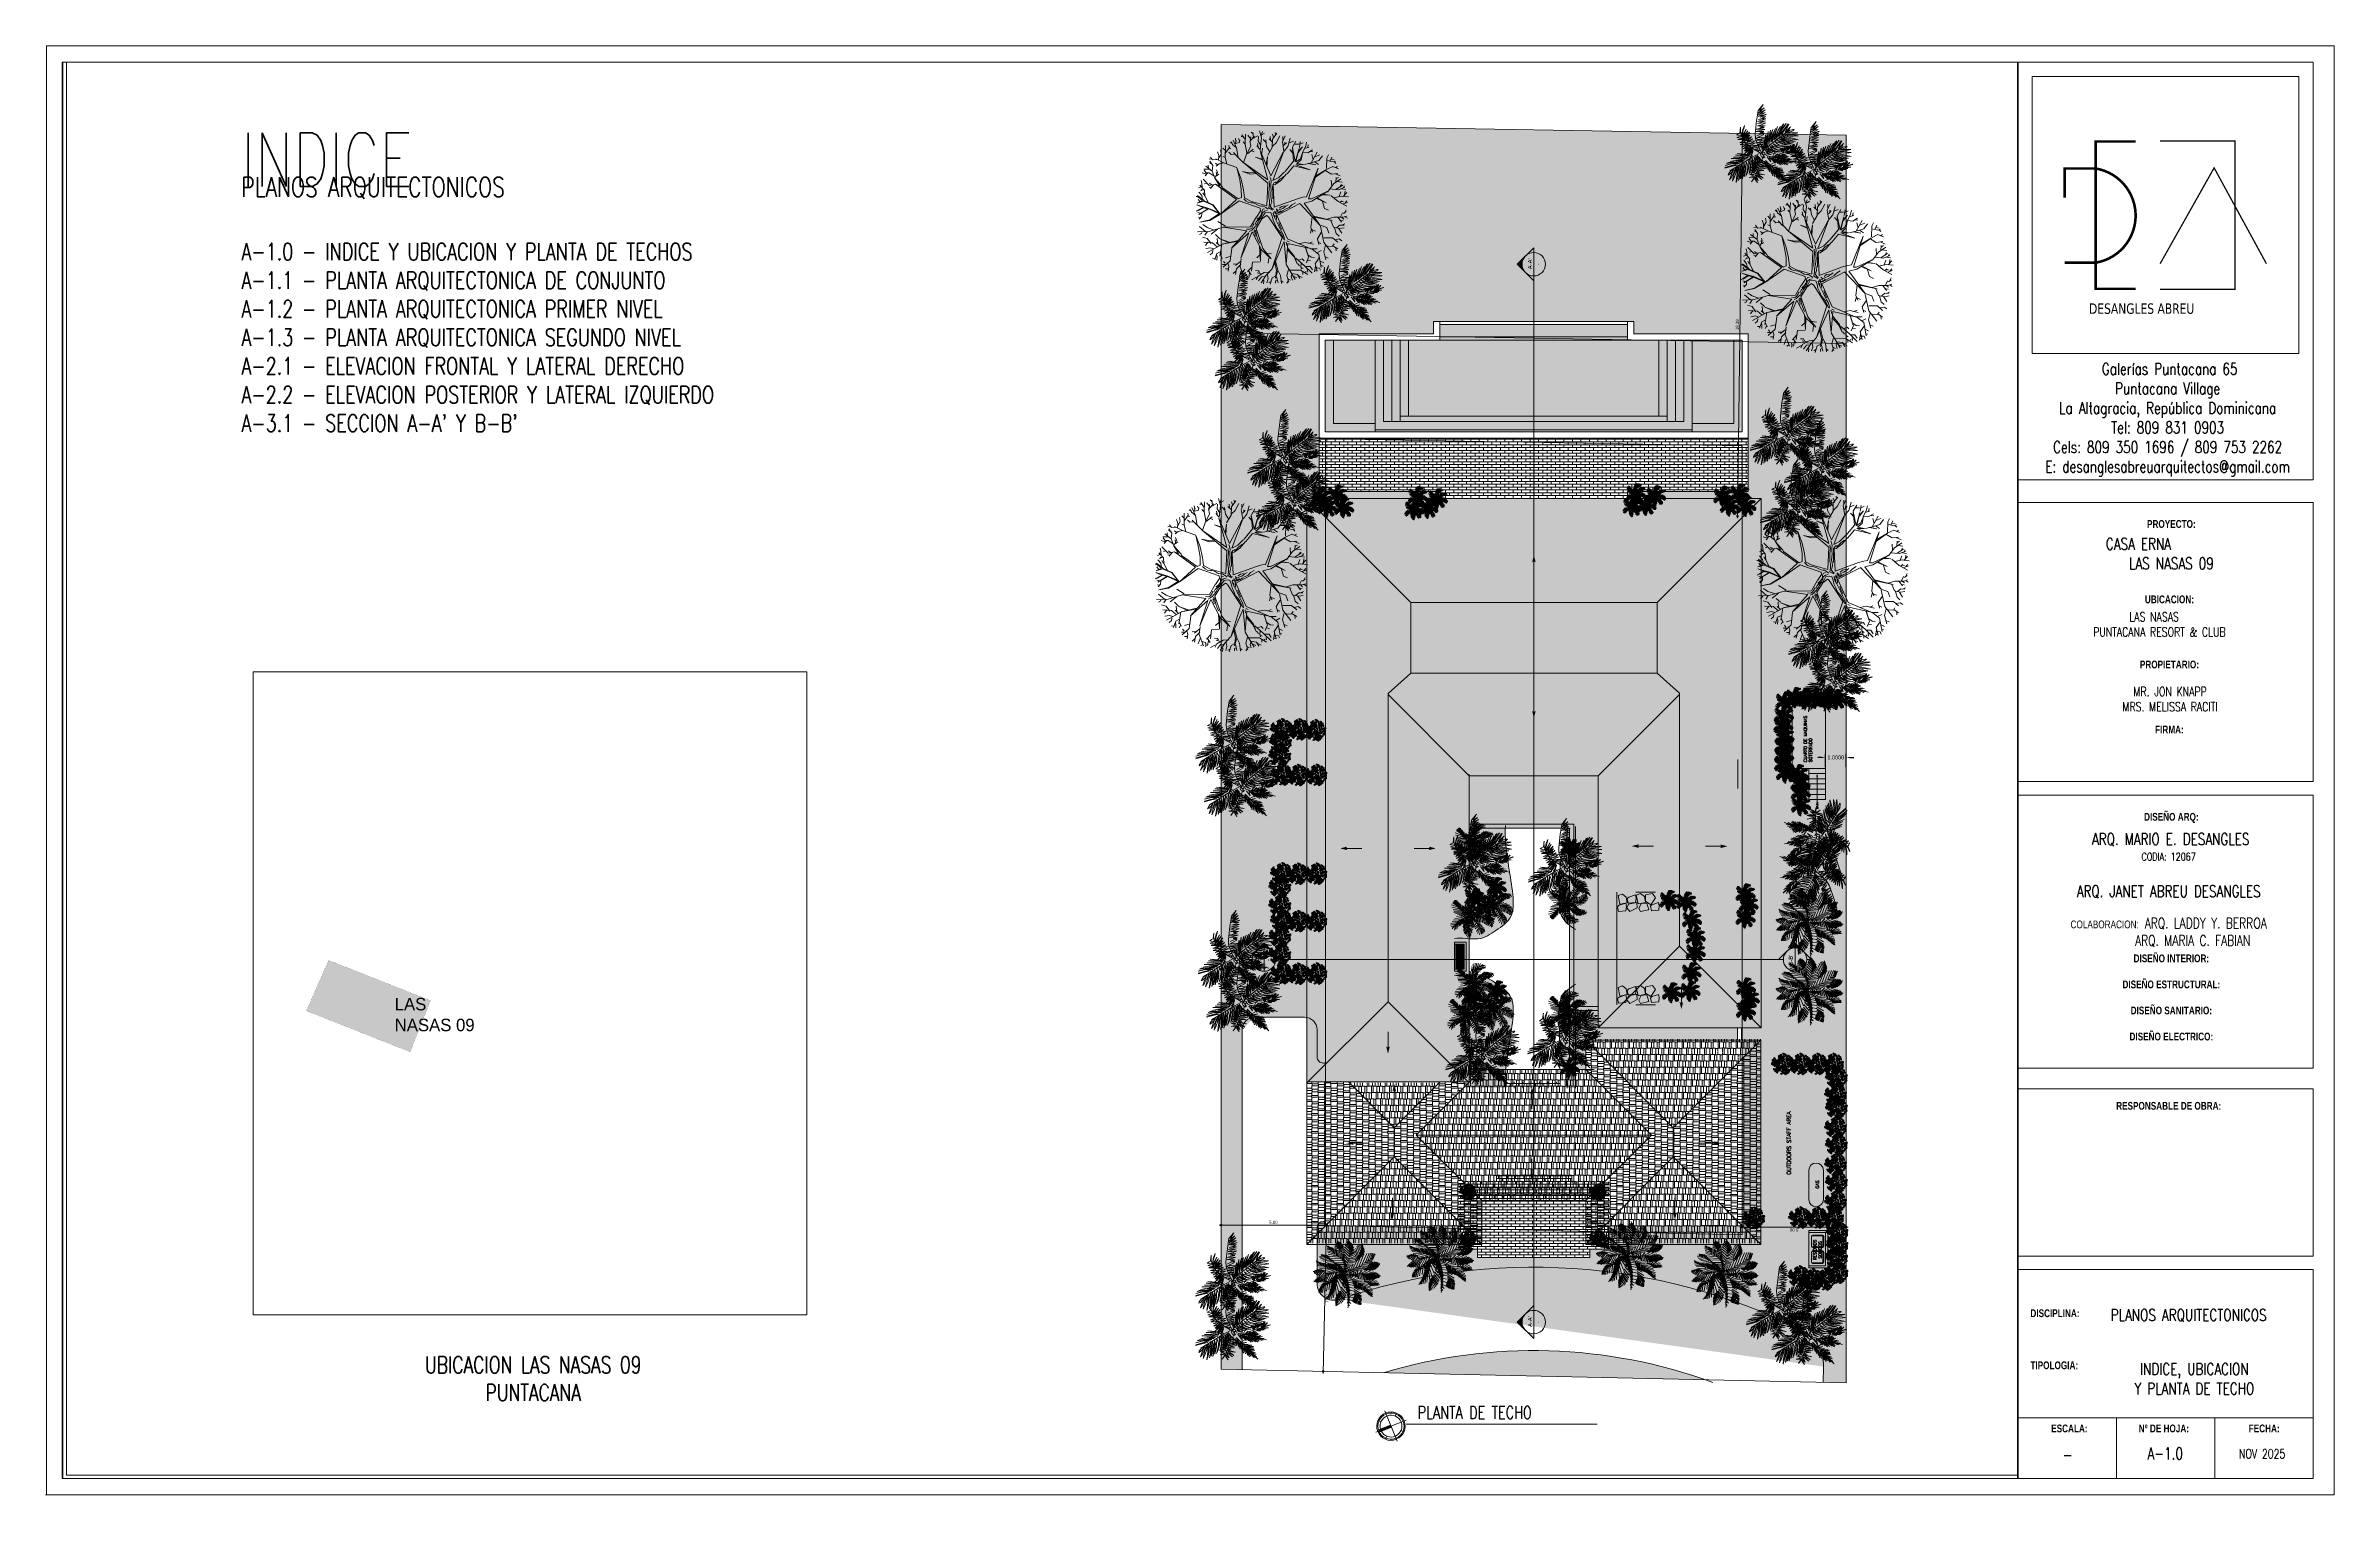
# Paper-space layout 'A-1.0' of a CAD drawing. Header units: metres. Extents: x 0.019 to 0.897, y 0.02 to 0.576.
# The model-space entities are those that its viewports show. They can reach past a viewport. Long polylines and large blocks are cut down to what shows.
import ezdxf
from ezdxf.enums import TextEntityAlignment as Align

# ---------------------------------------------------------------- set-up
doc = ezdxf.new("R2010")
doc.units = ezdxf.units.M
doc.header["$PDMODE"] = 34
for name, pattern in [('0', [0]), ('ACAD_ISO10W100', [18, 12, -3, 0, -3]), ('CONTINU', [0]), ('CONTINUA', [0]), ('DASHDOT', [1, 0.5, -0.25, 0, -0.25]), ('HIDDEN2', [0.1875, 0.125, -0.0625])]:
    doc.linetypes.add(name, pattern=pattern)
doc.layers.get('0').update_dxf_attribs({"color": 250, "linetype": '0', "lineweight": 20})
doc.layers.get('Defpoints').update_dxf_attribs({"color": 6})
for name, color, linetype, lineweight in [('A-ANNO-TEXT', 251, 'Continuous', 13), ('A-DETL-IDEN', 251, 'Continuous', 9), ('A-DOOR', 35, 'Continuous', 5), ('A-FLOR', 253, 'Continuous', 0), ('A-SECT-IDEN', 251, 'CONTINU', 9), ('ARBOLES', 86, 'Continuous', 0), ('baños', 140, 'Continuous', 0), ('calle', 254, 'Continuous', 0), ('DIMENSIONES', 5, 'Continuous', 5), ('MOBILIARIOS', 252, 'Continuous', 0), ('piso', 253, 'Continuous', 0), ('textos', 7, 'Continuous', 0)]:
    doc.layers.add(name, color=color, linetype=linetype, lineweight=lineweight)
for name, color, linetype, lineweight, true_color in [('grama', 7, 'Continuous', 0, 0x698c45), ('SOLAR', 7, 'ACAD_ISO10W100', 9, 0xff1414), ('techos', 7, 'CONTINUA', 13, 0x42391a), ('Techos 1', 7, 'HIDDEN2', 9, 0x42391a), ('Techos 2do', 7, 'CONTINUA', 5, 0x42391a)]:
    doc.layers.add(name, color=color, linetype=linetype, lineweight=lineweight, true_color=true_color)
doc.layers.add('hatch piso', color=253, linetype='Continuous', lineweight=0, transparency=0.7)
doc.layers.add('pisos', color=253, linetype='Continuous', lineweight=0, transparency=0.1)
doc.styles.add('AC', font='framd.ttf')
doc.styles.add('Arch-Dim', font='romans.shx', dxfattribs={"width": 0.75})
doc.styles.add('BOLD', font='timesbd.ttf', dxfattribs={"height": 0.45})
doc.styles.add('ESC100-2mm', font='arial.ttf', dxfattribs={"height": 0.15})
doc.styles.add('ESC50-2mm', font='arial.ttf', dxfattribs={"height": 0.1})
doc.styles.get("Standard").update_dxf_attribs({"font": 'arial.ttf', "height": 0.1875})
doc.dimstyles.new('Anotativo', dxfattribs={"dimscale": 0, "dimtxt": 0.18, "dimasz": 0.18, "dimexe": 0.18, "dimexo": 0.0625, "dimgap": 0.09, "dimtad": 0, "dimtih": 1, "dimtoh": 1, "dimdec": 4, "dimzin": 0, "dimdsep": 46, "dimtxsty": 'Standard', "dimcen": 0.09, "dimadec": 0, "dimazin": 0, "dimtfac": 1, "dimtdec": 4, "dimtofl": 0, "dimtmove": 0, "dimatfit": 3, "dimfxl": 1, "dimtolj": 1, "dimtzin": 0, "dimarcsym": 0})
doc.dimstyles.new('DIMS100', dxfattribs={"dimtxt": 0.15, "dimasz": 0.2, "dimexe": 0.1, "dimexo": 0.1, "dimgap": 0.05, "dimtad": 2, "dimzin": 4, "dimdsep": 46, "dimtxsty": 'ESC100-2mm', "dimblk": 'DOTSMALL', "dimcen": 0.1, "dimdle": 0.1, "dimclrd": 256, "dimclre": 256, "dimclrt": 1, "dimadec": 0, "dimazin": 0, "dimtfac": 1, "dimtix": 1, "dimtmove": 2, "dimatfit": 3, "dimfxl": 1, "dimtolj": 1, "dimtzin": 0, "dimlwd": -1, "dimarcsym": 0})
picture_1 = doc.add_image_def('image1.png', size_in_pixel=(621, 721))
pattern_1 = [(270, (26.8226, 217.51444), (0.1354836, -2e-17), []), (0, (26.8226, 217.51444), (0.1354836, 0.2032), [0.1354836, -0.1354836])]
pattern_2 = [(90, (-129.53044, -45.71045), (-0.3048, 0.6477), [0.1524, -0.127, 0.1778, -0.0762, 0.2286, -0.1016]), (90, (-129.54314, -45.55805), (-0.3048, 0.6477), [0.127, -0.4826, 0.1016, -0.1524]), (90, (-129.5114, -45.25325), (-0.3048, 0.6477), [0.0762, -0.7874]), (180, (-129.53044, -45.71045), (-0.3048, -0.2159), [0.2921, -0.9271]), (180, (-129.53044, -45.55805), (-0.3048, -0.2159), [0.28575, -0.93345]), (180, (-129.53044, -45.43105), (-0.3048, -0.2159), [0.2667, -0.9525]), (180, (-129.5114, -45.25325), (-0.3048, -0.2159), [0.2921, -0.9271]), (180, (-129.5114, -45.17705), (-0.3048, -0.2159), [0.2921, -0.9271]), (180, (-129.53044, -44.94845), (-0.3048, -0.2159), [0.2794, -0.9398])]
pattern_3 = [(180, (-129.53044, -45.71045), (-0.6477, -0.3048), [0.1524, -0.127, 0.1778, -0.0762, 0.2286, -0.1016]), (180, (-129.68284, -45.72315), (-0.6477, -0.3048), [0.127, -0.4826, 0.1016, -0.1524]), (180, (-129.98764, -45.6914), (-0.6477, -0.3048), [0.0762, -0.7874]), (270, (-129.53044, -45.71045), (0.2159, -0.3048), [0.2921, -0.9271]), (270, (-129.68284, -45.71045), (0.2159, -0.3048), [0.28575, -0.93345]), (270, (-129.80984, -45.71045), (0.2159, -0.3048), [0.2667, -0.9525]), (270, (-129.98764, -45.6914), (0.2159, -0.3048), [0.2921, -0.9271]), (270, (-130.06384, -45.6914), (0.2159, -0.3048), [0.2921, -0.9271]), (270, (-130.29244, -45.71045), (0.2159, -0.3048), [0.2794, -0.9398])]

psp = doc.layouts.new('A-1.0')

# ---------------------------------------------------------------- texts
at = {"attachment_point": 1, "style": 'Arch-Dim'}
for s, insert, char_height, width in [('\\pxqc;{\\H1.25x; }', (0.75859, 0.36079), 0.0024479, 0.1131964), ('\\pxqc;INDICE, UBICACION \\PY PLANTA DE TECHO', (0.79204, 0.07043), 0.0045, 0.103134), ('A-1.0', (0.82565, 0.03799), 0.0045, 0.103134), ('-', (0.79311, 0.03757), 0.0045, 0.103134)]:
    psp.add_mtext(s, dxfattribs=dict(at, insert=insert, char_height=char_height, width=width))

msp = doc.modelspace()

# ---------------------------------------------------------------- texts
at = {"layer": 'textos', "lineweight": 13, "attachment_point": 1, "style": 'Arch-Dim'}
for s, insert, char_height, width in [('\\pxql;{\\H1.30208x;INDICE \\H1.53603x;  }', (26.34561, 147.89154), 1.9791524, 90.6703843), ("\\pxql;{\\H2x;   \\H0.21701x;\\P\\H1.45003x;PLANOS ARQUITECTONICOS\\P\\P\\H0.86666x;A-1.0 - INDICE Y UBICACION Y \\H1.00001x;PLANTA DE TECHOS\\H0.99999x;\\PA-1.1 - PLANTA ARQUITECTONICA DE CONJUNTO \\PA-1.2 - PLANTA ARQUITECTONICA PRIMER NIVEL\\P\\pq*;A-1.3 - PLANTA \\H1.00001x;ARQUITECTONICA SEGUNDO NIVEL\\H0.99999x;\\P\\pql;A-2.1 - ELEVACION FRONTAL Y LATERAL DERECHO\\P\\H1.00001x;A-2.2 -\\H0.99999x; ELEVACION POSTERIOR Y LATERAL IZQUIERDO \\PA-3.1 - SECCION A-A' Y B-B'}", (26.34953, 146.85235), 1.5095395, 69.1561314)]:
    msp.add_mtext(s, dxfattribs=dict(at, insert=insert, char_height=char_height, width=width))
at = {"layer": 'textos', "lineweight": 13, "attachment_point": 1}
for s, width, insert, char_height, style in [('LAS NASAS 09', 4.0812307, (33.70428, 106.358), 0.6, 'AC'), ('\\pxqc;UBICACION LAS NASAS 09 \\PPUNTACANA', 30.8553845, (24.92381, 89.14339), 0.8, 'Arch-Dim'), ('PLANTA DE TECHO', 26.6533698, (82.79385, 86.74979), 0.6, 'Arch-Dim')]:
    msp.add_mtext_dynamic_manual_height_columns(s, width=width, gutter_width=15, heights=[0], dxfattribs=dict(at, insert=insert, char_height=char_height, style=style))

# ---------------------------------------------------------------- blocks, each defined once
blk = doc.blocks.new('XREF-TJ-Tecne2-24X36')
at = {"lineweight": 13}
for p, q in [((0.88335, 0.05683), (0.77012, 0.05683)), ((0.80786, 0.03354), (0.80786, 0.05683)), ((0.84561, 0.03354), (0.84561, 0.05683)), ((0.01287, 0.02707), (0.01287, 0.02719)), ((0.01287, 0.02719), (0.01313, 0.02719))]:
    blk.add_line(p, q, dxfattribs=at)
for points in [[(0.89143, 0.58374), (0.01313, 0.58374), (0.01313, 0.02719), (0.89143, 0.02719)], [(0.77012, 0.57739), (0.88338, 0.57739), (0.88338, 0.41697), (0.77012, 0.41697)], [(0.77543, 0.57191), (0.8779, 0.57191), (0.8779, 0.46558), (0.77543, 0.46558)], [(0.88338, 0.40839), (0.77012, 0.40839), (0.77012, 0.30112), (0.88338, 0.30112)], [(0.77012, 0.29594), (0.88335, 0.29594), (0.88335, 0.19103), (0.77012, 0.19103)], [(0.77012, 0.1831), (0.88335, 0.1831), (0.88335, 0.11893), (0.77012, 0.11893)]]:
    blk.add_lwpolyline(points, close=True)
for points, const_width in [([(0.81521, 0.54696), (0.79987, 0.54696), (0.79987, 0.49039), (0.81521, 0.49039)], 0.001), ([(0.82455, 0.54714), (0.85338, 0.54714), (0.85338, 0.49021), (0.82455, 0.49021)], 0.0005), ([(0.78797, 0.50043), (0.79987, 0.50043), (0.79987, 0.53659), (0.78797, 0.53659), (0.78797, 0.52543)], 0.001), ([(0.8246, 0.50004), (0.84532, 0.53684), (0.86539, 0.50003)], 0.0005)]:
    blk.add_lwpolyline(points, dxfattribs=dict(const_width=const_width))
at = {"const_width": 0.001}
blk.add_lwpolyline([(0.79987, 0.53659, -0.846806), (0.79987, 0.50043, -1.311035)], format="xyb", dxfattribs=at)
blk.add_lwpolyline([(0.85644, 0.11374), (0.88335, 0.11374), (0.88335, 0.03354), (0.77012, 0.03354), (0.77012, 0.11374), (0.88335, 0.11374)])
at = {"layer": 'Defpoints', "color": 255, "lineweight": 13}
blk.add_lwpolyline([(0.01948, 0.57739), (0.77012, 0.57739), (0.77012, 0.03354), (0.01948, 0.03354)], close=True, dxfattribs=at)
at = {"style": 'Arch-Dim'}
for s, insert, char_height, width, attachment_point in [('\\pxsm2,qd;{\\H1.25x; \\fVerdana|b0|i0|c0|p34;\\H1.3072x;DESANGLES ABREU}', (0.79573, 0.48479), 0.0024479, 0.057903, 1), ('\\pxqc;{\\H1.25x; \\H1.4706x;Galerías Puntacana 65  \\PPuntacana Village\\PLa Altagracia, República Dominicana  \\PTel: 809 831 0903\\PCels: 809 350 1696 / 809 753 2262\\PE: desanglesabreuarquitectos@gmail.com}', (0.77012, 0.46188), 0.0024479, 0.1146695, 1), ('\\pxqc;{\\fArial|b1|i0|c0|p34;PROYECTO:}', (0.8289, 0.40006), 0.003, 0.0660399, 5), ('{\\H1.25x;              \\H1.47065x;CASA ERNA\\P\\pxqc;LAS NASAS 09}', (0.78171, 0.39469), 0.0024479, 0.0944146, 1), ('\\pxqc;{\\fArial|b1|i0|c0|p34;UBICACION:\\P\\P\\P\\P\\PPROPIETARIO:\\P\\P\\P\\P\\PFIRMA:}', (0.82816, 0.34612), 0.003, 0.0660399, 5), ('      {\\H0.77778x;LAS NASAS\\PPUNTACANA RESORT & CLUB}', (0.79889, 0.36617), 0.0045, 0.0944146, 1), ('\\pxi-3,l6.3162,qc,t6.3162;MR. JON KNAPP  \\PMRS. MELISSA RACITI', (0.74997, 0.33747), 0.0035, 0.1452831, 1), ('\\pxqc;{\\fArial|b1|i0|c0|p34;DISEÑO ARQ:}', (0.8289, 0.28718), 0.003, 0.0660399, 5), ('\\pxqc;{\\H1.25x; \\H1.4706x;ARQ. MARIO E. DESANGLES\\H0.55557x;\\P\\H1.2x;CODIA: 12067\\P\\H1.49995x;\\PARQ. JANET ABREU DESANGLES\\P\\H0.66669x;\\P\\fArial|b0|i0|c0|p34;COLABORACION:\\Fromans|c0;\\H1.5x; \\H0.88892x;ARQ. LADDY Y. BERROA\\P         ARQ. MARIA C. FABIAN\\P           \\P          }', (0.78065, 0.28129), 0.0024479, 0.0944146, 1), ('\\pxqc;{\\fArial|b1|i0|c0|p34;\\PDISEÑO INTERIOR:   \\Fromans|c0;\\H1.83825x;\\P\\fArial|b1|i0|c0|p34;\\H0.544x;\\PDISEÑO ESTRUCTURAL:\\P\\pq*;\\P\\pqc;DISEÑO SANITARIO:\\P\\PDISEÑO ELECTRICO:}', (0.8289, 0.22072), 0.003, 0.0868059, 5), ('\\pxqc;{\\fArial|b1|i0|c0|p34;RESPONSABLE DE OBRA:}', (0.82789, 0.1766), 0.003, 0.0660399, 5), ('\\pxql;{\\fArial|b1|i0|c0|p34;DISCIPLINA:\\P\\P\\P\\PTIPOLOGIA:}', (0.80781, 0.08695), 0.003, 0.0660399, 5), ('\\pxqc;{\\H1.25x; \\H1.4706x;PLANOS ARQUITECTONICOS}', (0.78755, 0.09855), 0.0024479, 0.0944146, 1), ('\\pxqc;{\\fArial|b1|i0|c0|p34;ESCALA:}', (0.78976, 0.0527), 0.003, 0.0660399, 5), ('\\pxqc;{\\fArial|b1|i0|c0|p34;Nº DE HOJA:}', (0.82603, 0.0527), 0.003, 0.0660399, 5), ('\\pxqc;{\\fArial|b1|i0|c0|p34;FECHA:}', (0.86455, 0.0527), 0.003, 0.0660399, 5), ('{\\H1.45833x;NOV 2025}', (0.85488, 0.04474), 0.0024, 0.0944146, 1)]:
    blk.add_mtext(s, dxfattribs=dict(at, insert=insert, char_height=char_height, width=width, attachment_point=attachment_point))
blk = doc.blocks.new('_DotSmall')
at = {"color": 0, "linetype": 'ByBlock', "lineweight": 13, "const_width": 0.5}
blk.add_lwpolyline([(-0.0625, 0, 1), (0.0625, 0, 1)], format="xyb", close=True, dxfattribs=at)
blk = doc.blocks.new('*D1029')
at = {"layer": 'Defpoints', "color": 0, "transparency": 16777216}
for p in [(7.56, 33.02), (7.58, 33.02), (7.56, 28.02)]:
    blk.add_point(p, dxfattribs=at)
at = {"layer": 'DIMENSIONES', "transparency": 16777216}
blk.add_line((7.58, 27.92), (7.58, 33.12), dxfattribs=at)
at = {"layer": 'DIMENSIONES', "transparency": 16777216, "xscale": 0.2, "yscale": 0.2, "zscale": 0.2}
for p, rotation in [((7.58, 33.02), 90.00924330824992), ((7.58, 28.02), 270.0092433082499)]:
    blk.add_blockref('_DotSmall', p, dxfattribs=dict(at, rotation=rotation))
at = {"layer": 'DIMENSIONES', "color": 5, "transparency": 16777216, "insert": (7.71, 30.52), "char_height": 0.15, "attachment_point": 5, "rotation": 270.0092, "style": 'ESC100-2mm'}
blk.add_mtext('\\A1;5.00', dxfattribs=at)
blk = doc.blocks.new('*D1030')
at = {"layer": 'Defpoints', "color": 0, "transparency": 16777216}
for p in [(0.56, 28.17), (0.56, 28.13), (7.56, 28.02)]:
    blk.add_point(p, dxfattribs=at)
at = {"layer": 'DIMENSIONES', "transparency": 16777216}
blk.add_line((7.66, 27.97), (0.46, 28.13), dxfattribs=at)
at = {"layer": 'DIMENSIONES', "transparency": 16777216, "xscale": 0.2, "yscale": 0.2, "zscale": 0.2}
for p, rotation in [((0.56, 28.13), 178.7293663387396), ((7.56, 27.97), 358.7293663387396)]:
    blk.add_blockref('_DotSmall', p, dxfattribs=dict(at, rotation=rotation))
at = {"layer": 'DIMENSIONES', "color": 5, "transparency": 16777216, "insert": (4.05, 27.93), "char_height": 0.15, "attachment_point": 5, "rotation": 358.7294, "style": 'ESC100-2mm'}
blk.add_mtext('\\A1;7.00', dxfattribs=at)
blk = doc.blocks.new('*D1031')
at = {"layer": 'Defpoints', "color": 0, "transparency": 16777216}
for p in [(41.6, 8.17), (59.99, 8.01), (59.99, 7.95)]:
    blk.add_point(p, dxfattribs=at)
at = {"layer": 'DIMENSIONES', "transparency": 16777216}
blk.add_line((41.51, 8.24), (60.09, 8.01), dxfattribs=at)
at = {"layer": 'DIMENSIONES', "transparency": 16777216, "xscale": 0.2, "yscale": 0.2, "zscale": 0.2}
for p, rotation in [((41.61, 8.24), 179.3006797867495), ((59.99, 8.01), 359.3006797867495)]:
    blk.add_blockref('_DotSmall', p, dxfattribs=dict(at, rotation=rotation))
at = {"layer": 'DIMENSIONES', "color": 5, "transparency": 16777216, "insert": (50.8, 8.25), "char_height": 0.15, "attachment_point": 5, "rotation": 359.3007, "style": 'ESC100-2mm'}
blk.add_mtext('\\A1;18.39', dxfattribs=at)
blk = doc.blocks.new('*D1032')
at = {"layer": 'Defpoints', "color": 0, "transparency": 16777216}
for p in [(7.55, 8.03), (7.48, 3.03), (7.55, 3.03)]:
    blk.add_point(p, dxfattribs=at)
at = {"layer": 'DIMENSIONES', "transparency": 16777216}
blk.add_line((7.48, 8.13), (7.48, 2.93), dxfattribs=at)
at = {"layer": 'DIMENSIONES', "transparency": 16777216, "xscale": 0.2, "yscale": 0.2, "zscale": 0.2}
for p, rotation in [((7.48, 8.03), 89.99988540653857), ((7.48, 3.03), 269.9998854065386)]:
    blk.add_blockref('_DotSmall', p, dxfattribs=dict(at, rotation=rotation))
at = {"layer": 'DIMENSIONES', "color": 5, "transparency": 16777216, "insert": (7.35, 5.53), "char_height": 0.15, "attachment_point": 5, "rotation": 89.9999, "style": 'ESC100-2mm'}
blk.add_mtext('\\A1;5.00', dxfattribs=at)
blk = doc.blocks.new('arbol4')
at = {"layer": 'ARBOLES', "color": 252, "true_color": 0x8da178}
for p, q in [((1293.906, 72.14), (1293.779, 72.11)), ((1293.855, 72.161), (1293.794, 72.162)), ((1293.929, 72.126), (1293.811, 72.063)), ((1293.845, 72.168), (1293.828, 72.214)), ((1293.875, 72.153), (1293.851, 72.235)), ((1293.959, 72.111), (1293.857, 72.042)), ((1293.903, 72.143), (1293.869, 72.232)), ((1293.937, 72.125), (1293.881, 72.233)), ((1293.967, 72.107), (1293.903, 72.232)), ((1294.018, 72.067), (1293.935, 72.218)), ((1294.042, 72.06), (1293.981, 72.185)), ((1294.092, 72.298), (1293.995, 72.325)), ((1294.121, 72.265), (1293.998, 72.292)), ((1294.077, 72.033), (1294.018, 72.153)), ((1294.144, 72.229), (1294.021, 72.257)), ((1294.08, 72.316), (1294.026, 72.347)), ((1294.161, 72.197), (1294.038, 72.226)), ((1294.121, 71.99), (1294.056, 72.129)), ((1294.082, 72.313), (1294.059, 72.363)), ((1294.176, 72.164), (1294.06, 72.188)), ((1294.189, 72.131), (1294.075, 72.155)), ((1294.202, 72.096), (1294.079, 72.123)), ((1294.106, 72.289), (1294.083, 72.387)), ((1294.154, 71.959), (1294.089, 72.107)), ((1294.13, 72.253), (1294.11, 72.378)), ((1294.151, 72.218), (1294.137, 72.375)), ((1294.167, 72.193), (1294.167, 72.344)), ((1294.178, 72.161), (1294.193, 72.331)), ((1294.186, 72.143), (1294.213, 72.294)), ((1294.198, 72.119), (1294.229, 72.289)), ((1294.203, 72.094), (1294.244, 72.247)), ((1294.21, 72.066), (1294.267, 72.224)), ((1294.22, 72.028), (1294.283, 72.159)), ((1294.222, 71.981), (1294.297, 72.123)), ((1294.353, 71.996), (1294.282, 72.106)), ((1294.373, 72.029), (1294.299, 72.116)), ((1294.387, 72.055), (1294.31, 72.128)), ((1294.41, 72.084), (1294.323, 72.135)), ((1294.413, 72.103), (1294.324, 72.153)), ((1294.427, 72.129), (1294.339, 72.162)), ((1294.436, 72.154), (1294.352, 72.17)), ((1294.442, 72.176), (1294.355, 72.194)), ((1294.45, 72.204), (1294.357, 72.207)), ((1294.45, 72.233), (1294.363, 72.219)), ((1294.451, 72.246), (1294.37, 72.249)), ((1294.453, 72.254), (1294.372, 72.28)), ((1294.382, 72.036), (1294.506, 72.131)), ((1294.448, 72.269), (1294.389, 72.314)), ((1294.403, 72.078), (1294.5, 72.15)), ((1294.455, 72.295), (1294.423, 72.35)), ((1294.425, 72.119), (1294.503, 72.182)), ((1294.431, 72.14), (1294.502, 72.209)), ((1294.439, 72.172), (1294.495, 72.239)), ((1294.445, 72.202), (1294.489, 72.286)), ((1294.45, 72.241), (1294.477, 72.321)), ((1294.605, 71.974), (1294.584, 72.114)), ((1294.625, 72.011), (1294.594, 72.14)), ((1294.638, 72.039), (1294.605, 72.159)), ((1294.651, 72.082), (1294.643, 72.159)), ((1293.807, 71.86), (1293.721, 71.897)), ((1293.79, 71.864), (1293.724, 71.835)), ((1293.85, 71.857), (1293.756, 71.907)), ((1293.851, 71.859), (1293.756, 71.811)), ((1293.909, 71.854), (1293.786, 71.919)), ((1293.896, 71.856), (1293.789, 71.79)), ((1293.919, 71.85), (1293.804, 71.771)), ((1293.926, 71.862), (1293.826, 71.939)), ((1293.951, 71.857), (1293.828, 71.756)), ((1293.984, 71.856), (1293.861, 71.74)), ((1293.935, 71.856), (1293.876, 71.939)), ((1294.014, 71.854), (1293.899, 71.737)), ((1293.951, 71.854), (1293.905, 71.956)), ((1293.987, 72.096), (1293.916, 72.011)), ((1294.054, 71.584), (1293.929, 71.591)), ((1293.978, 71.851), (1293.94, 71.972)), ((1294.048, 71.854), (1293.943, 71.74)), ((1294.014, 72.078), (1293.954, 71.987)), ((1294.059, 72.046), (1293.964, 71.963)), ((1294.096, 71.998), (1293.964, 71.944)), ((1294.079, 71.86), (1293.968, 71.723)), ((1294.064, 71.597), (1293.969, 71.616)), ((1293.994, 71.856), (1293.97, 71.984)), ((1294.14, 71.972), (1293.985, 71.925)), ((1294.067, 71.607), (1293.991, 71.653)), ((1294.179, 71.928), (1293.994, 71.916)), ((1294.014, 71.86), (1294, 71.995)), ((1294.099, 71.859), (1294.005, 71.729)), ((1294.075, 71.607), (1294.007, 71.675)), ((1294.051, 71.854), (1294.018, 71.981)), ((1294.089, 71.627), (1294.026, 71.694)), ((1294.103, 71.868), (1294.036, 71.969)), ((1294.109, 71.65), (1294.036, 71.714)), ((1294.126, 71.871), (1294.043, 71.732)), ((1294.066, 71.592), (1294.044, 71.441)), ((1294.129, 71.68), (1294.046, 71.736)), ((1294.201, 71.903), (1294.048, 71.897)), ((1294.141, 71.702), (1294.055, 71.753)), ((1294.154, 71.874), (1294.062, 71.959)), ((1294.15, 71.723), (1294.064, 71.767)), ((1294.186, 71.803), (1294.065, 71.794)), ((1294.164, 71.748), (1294.07, 71.78)), ((1294.176, 71.774), (1294.073, 71.79)), ((1294.204, 71.824), (1294.078, 71.811)), ((1294.154, 71.879), (1294.083, 71.752)), ((1294.095, 71.626), (1294.09, 71.475)), ((1294.211, 71.866), (1294.094, 71.81)), ((1294.188, 71.885), (1294.097, 71.953)), ((1294.205, 72.075), (1294.1, 72.079)), ((1294.216, 72.034), (1294.107, 72.057)), ((1294.12, 71.66), (1294.125, 71.505)), ((1294.176, 71.882), (1294.124, 71.776)), ((1294.22, 71.972), (1294.127, 72.022)), ((1294.185, 71.925), (1294.128, 72.084)), ((1294.213, 71.886), (1294.128, 71.951)), ((1294.218, 71.916), (1294.138, 72.01)), ((1294.144, 71.699), (1294.161, 71.54)), ((1294.192, 71.882), (1294.154, 71.79)), ((1294.17, 71.751), (1294.208, 71.575)), ((1294.199, 71.907), (1294.174, 72.052)), ((1294.206, 71.883), (1294.175, 71.794)), ((1294.181, 71.781), (1294.251, 71.641)), ((1294.198, 71.809), (1294.278, 71.7)), ((1294.227, 71.896), (1294.2, 72.019)), ((1294.213, 71.88), (1294.206, 71.673)), ((1294.21, 71.861), (1294.297, 71.712)), ((1294.216, 71.891), (1294.307, 72.013)), ((1294.218, 71.91), (1294.304, 72.019)), ((1294.219, 71.948), (1294.295, 72.087)), ((1294.219, 71.919), (1294.307, 72.064)), ((1294.266, 71.913), (1294.224, 72.043)), ((1294.225, 71.877), (1294.366, 71.836)), ((1294.227, 71.87), (1294.348, 71.842)), ((1294.228, 71.891), (1294.376, 71.932)), ((1294.233, 71.874), (1294.314, 71.764)), ((1294.233, 71.85), (1294.236, 71.639)), ((1294.239, 71.844), (1294.368, 71.845)), ((1294.24, 71.879), (1294.366, 71.931)), ((1294.29, 71.937), (1294.241, 72.062)), ((1294.264, 71.796), (1294.244, 71.596)), ((1294.246, 71.829), (1294.393, 71.823)), ((1294.255, 71.904), (1294.369, 71.949)), ((1294.256, 71.818), (1294.407, 71.797)), ((1294.313, 71.963), (1294.257, 72.087)), ((1294.283, 71.776), (1294.268, 71.551)), ((1294.27, 71.865), (1294.368, 71.937)), ((1294.273, 71.862), (1294.339, 71.784)), ((1294.277, 71.791), (1294.41, 71.787)), ((1294.28, 71.923), (1294.404, 71.991)), ((1294.294, 71.77), (1294.43, 71.774)), ((1294.308, 71.735), (1294.297, 71.516)), ((1294.3, 71.86), (1294.39, 71.937)), ((1294.3, 71.856), (1294.377, 71.787)), ((1294.314, 71.737), (1294.435, 71.764)), ((1294.32, 71.96), (1294.443, 72.034)), ((1294.325, 71.717), (1294.444, 71.747)), ((1294.331, 71.704), (1294.331, 71.512)), ((1294.332, 71.854), (1294.426, 71.78)), ((1294.336, 71.711), (1294.454, 71.725)), ((1294.341, 71.851), (1294.4, 71.951)), ((1294.345, 71.697), (1294.464, 71.708)), ((1294.351, 71.688), (1294.368, 71.497)), ((1294.355, 71.685), (1294.485, 71.673)), ((1294.361, 72.001), (1294.477, 72.09)), ((1294.369, 71.851), (1294.414, 71.944)), ((1294.501, 71.66), (1294.37, 71.669)), ((1294.376, 71.664), (1294.527, 71.634)), ((1294.38, 71.845), (1294.482, 71.773)), ((1294.383, 71.648), (1294.421, 71.47)), ((1294.392, 71.844), (1294.431, 71.959)), ((1294.392, 71.643), (1294.543, 71.617)), ((1294.411, 71.853), (1294.526, 71.79)), ((1294.413, 71.627), (1294.554, 71.601)), ((1294.414, 71.853), (1294.438, 71.944)), ((1294.42, 71.611), (1294.475, 71.462)), ((1294.434, 71.605), (1294.58, 71.583)), ((1294.441, 71.851), (1294.455, 71.969)), ((1294.443, 71.854), (1294.576, 71.817)), ((1294.457, 71.584), (1294.59, 71.563)), ((1294.461, 71.86), (1294.465, 71.974)), ((1294.464, 71.577), (1294.525, 71.489)), ((1294.467, 71.865), (1294.635, 71.835)), ((1294.496, 71.88), (1294.472, 71.972)), ((1294.515, 71.885), (1294.486, 71.975)), ((1294.52, 71.897), (1294.495, 71.998)), ((1294.496, 71.879), (1294.692, 71.868)), ((1294.536, 71.895), (1294.51, 72.025)), ((1294.52, 71.892), (1294.714, 71.909)), ((1294.544, 71.913), (1294.537, 72.033)), ((1294.559, 71.916), (1294.71, 71.948)), ((1294.563, 71.927), (1294.563, 72.064)), ((1294.587, 71.953), (1294.578, 72.075)), ((1294.587, 71.95), (1294.703, 71.99)), ((1294.614, 71.99), (1294.7, 72.033)), ((1294.636, 72.028), (1294.682, 72.087)), ((1294.017, 71.552), (1293.883, 71.53)), ((1294.039, 71.571), (1293.911, 71.56)), ((1293.998, 71.54), (1293.968, 71.448)), ((1294.036, 71.568), (1294.007, 71.433)), ((1294.496, 71.56), (1294.591, 71.544)), ((1294.512, 71.55), (1294.549, 71.497)), ((1294.529, 71.537), (1294.577, 71.528))]:
    blk.add_line(p, q, dxfattribs=at)
blk.add_circle((1294.217, 71.886), 0.0272, dxfattribs=at)
for centre, radius, start, end in [((1293.502, 71.332), 0.904, 37.8019, 70.1579), ((1293.703, 71.959), 0.519, 351.935, 49.7903), ((1294.006, 72.282), 0.449, 298.0575, 7.0723), ((1294.366, 72.141), 0.295, 239.7144, 357.8335), ((1293.942, 73.007), 1.154, 258.4255, 283.7644), ((1293.602, 72.023), 0.63, 299.7081, 347.4206), ((1295.027, 72.287), 0.904, 206.3271, 238.6831)]:
    blk.add_arc(centre, radius, start, end, dxfattribs=at)
blk = doc.blocks.new('TREES')
at = {"layer": 'ARBOLES', "color": 252, "true_color": 0x8da178}
for p, q in [((-0.171, 0.001), (-0.173, -0.005)), ((-0.168, 0.002), (-0.171, 0.001)), ((-0.163, 0.003), (-0.168, 0.002)), ((-0.164, 0.013), (-0.166, 0.009)), ((-0.166, 0.009), (-0.163, 0.005)), ((-0.16, 0.012), (-0.164, 0.013)), ((-0.163, 0.005), (-0.163, 0.003)), ((-0.158, 0.006), (-0.16, 0.012)), ((-0.151, 0.068), (-0.159, 0.065)), ((-0.159, 0.065), (-0.157, 0.06)), ((-0.154, -0.002), (-0.158, 0.006)), ((-0.157, 0.06), (-0.149, 0.055)), ((-0.151, 0.081), (-0.154, 0.074)), ((-0.154, 0.074), (-0.149, 0.07)), ((-0.145, 0.083), (-0.151, 0.081)), ((-0.144, 0.07), (-0.151, 0.068)), ((-0.149, 0.07), (-0.144, 0.07)), ((-0.149, 0.055), (-0.147, 0.059)), ((-0.147, 0.059), (-0.145, 0.063)), ((-0.142, 0.081), (-0.145, 0.083)), ((-0.145, 0.063), (-0.141, 0.064)), ((-0.139, 0.077), (-0.142, 0.081)), ((-0.141, 0.064), (-0.136, 0.063)), ((-0.132, 0.097), (-0.14, 0.094)), ((-0.14, 0.094), (-0.138, 0.09)), ((-0.137, 0.078), (-0.139, 0.077)), ((-0.138, 0.09), (-0.13, 0.084)), ((-0.138, 0.066), (-0.134, 0.074)), ((-0.136, 0.063), (-0.138, 0.066)), ((-0.135, 0.082), (-0.137, 0.078)), ((-0.127, 0.06), (-0.136, 0.057)), ((-0.136, 0.057), (-0.134, 0.052)), ((-0.132, 0.11), (-0.135, 0.103)), ((-0.135, 0.103), (-0.13, 0.099)), ((-0.131, 0.083), (-0.135, 0.082)), ((-0.134, 0.074), (-0.129, 0.079)), ((-0.134, 0.052), (-0.125, 0.047)), ((-0.125, 0.112), (-0.132, 0.11)), ((-0.124, 0.099), (-0.132, 0.097)), ((-0.129, 0.079), (-0.131, 0.083)), ((-0.127, 0.073), (-0.131, 0.066)), ((-0.131, 0.066), (-0.125, 0.062)), ((-0.129, 0.006), (-0.131, 0.002)), ((-0.131, 0.002), (-0.128, -0.002)), ((-0.13, 0.099), (-0.124, 0.099)), ((-0.13, 0.084), (-0.128, 0.088)), ((-0.125, 0.006), (-0.129, 0.006)), ((-0.128, 0.088), (-0.126, 0.092)), ((-0.121, 0.074), (-0.127, 0.073)), ((-0.12, 0.062), (-0.127, 0.06)), ((-0.126, 0.092), (-0.122, 0.093)), ((-0.123, 0.11), (-0.125, 0.112)), ((-0.125, 0.062), (-0.12, 0.062)), ((-0.125, 0.047), (-0.123, 0.05)), ((-0.123, -0.001), (-0.125, 0.006)), ((-0.115, 0.088), (-0.124, 0.085)), ((-0.124, 0.085), (-0.122, 0.08)), ((-0.119, 0.106), (-0.123, 0.11)), ((-0.123, 0.05), (-0.122, 0.055)), ((-0.114, 0.039), (-0.123, 0.036)), ((-0.123, 0.036), (-0.121, 0.031)), ((-0.122, 0.093), (-0.117, 0.092)), ((-0.122, 0.08), (-0.113, 0.075)), ((-0.122, 0.055), (-0.118, 0.055)), ((-0.119, 0.073), (-0.121, 0.074)), ((-0.121, 0.031), (-0.112, 0.026)), ((-0.118, 0.107), (-0.119, 0.106)), ((-0.119, 0.096), (-0.115, 0.103)), ((-0.117, 0.092), (-0.119, 0.096)), ((-0.115, 0.068), (-0.119, 0.073)), ((-0.11, 0.119), (-0.118, 0.116)), ((-0.118, 0.116), (-0.116, 0.111)), ((-0.116, 0.111), (-0.118, 0.107)), ((-0.115, 0.101), (-0.118, 0.094)), ((-0.118, 0.094), (-0.113, 0.09)), ((-0.118, 0.055), (-0.112, 0.054)), ((-0.114, 0.052), (-0.117, 0.045)), ((-0.117, 0.045), (-0.112, 0.041)), ((-0.111, 0.112), (-0.116, 0.111)), ((-0.116, 0.111), (-0.108, 0.106)), ((-0.115, 0.103), (-0.11, 0.108)), ((-0.109, 0.102), (-0.115, 0.101)), ((-0.108, 0.09), (-0.115, 0.088)), ((-0.113, 0.069), (-0.115, 0.068)), ((-0.115, 0.058), (-0.11, 0.065)), ((-0.112, 0.054), (-0.115, 0.058)), ((-0.108, 0.054), (-0.114, 0.052)), ((-0.107, 0.041), (-0.114, 0.039)), ((-0.11, 0.132), (-0.113, 0.125)), ((-0.113, 0.125), (-0.108, 0.121)), ((-0.113, 0.09), (-0.108, 0.09)), ((-0.113, 0.075), (-0.111, 0.078)), ((-0.112, 0.074), (-0.113, 0.069)), ((-0.107, 0.074), (-0.112, 0.074)), ((-0.112, 0.041), (-0.107, 0.041)), ((-0.112, 0.026), (-0.11, 0.029)), ((-0.11, 0.108), (-0.111, 0.112)), ((-0.111, 0.078), (-0.109, 0.083)), ((-0.103, 0.133), (-0.11, 0.132)), ((-0.102, 0.121), (-0.11, 0.119)), ((-0.11, 0.065), (-0.106, 0.071)), ((-0.11, 0.029), (-0.109, 0.034)), ((-0.102, 0.02), (-0.11, 0.017)), ((-0.11, 0.017), (-0.108, 0.013)), ((-0.107, 0.101), (-0.109, 0.102)), ((-0.109, 0.083), (-0.105, 0.083)), ((-0.109, 0.034), (-0.105, 0.034)), ((-0.108, 0.121), (-0.102, 0.121)), ((-0.108, 0.106), (-0.106, 0.109)), ((-0.106, 0.052), (-0.108, 0.054)), ((-0.108, 0.013), (-0.1, 0.008)), ((-0.103, 0.096), (-0.107, 0.101)), ((-0.106, 0.071), (-0.107, 0.074)), ((-0.106, 0.109), (-0.104, 0.114)), ((-0.102, 0.047), (-0.106, 0.052)), ((-0.105, 0.083), (-0.1, 0.082)), ((-0.105, 0.034), (-0.099, 0.034)), ((-0.102, 0.033), (-0.105, 0.026)), ((-0.105, 0.026), (-0.1, 0.023)), ((-0.104, 0.114), (-0.1, 0.114)), ((-0.096, 0.08), (-0.104, 0.077)), ((-0.104, 0.077), (-0.102, 0.073)), ((-0.101, 0.132), (-0.103, 0.133)), ((-0.101, 0.098), (-0.103, 0.096)), ((-0.103, 0.086), (-0.098, 0.094)), ((-0.1, 0.082), (-0.103, 0.086)), ((-0.102, 0.073), (-0.094, 0.068)), ((-0.1, 0.049), (-0.102, 0.047)), ((-0.102, 0.037), (-0.097, 0.045)), ((-0.099, 0.034), (-0.102, 0.037)), ((-0.096, 0.035), (-0.102, 0.033)), ((-0.094, 0.022), (-0.102, 0.02)), ((-0.097, 0.127), (-0.101, 0.132)), ((-0.099, 0.102), (-0.101, 0.098)), ((-0.1, 0.114), (-0.095, 0.113)), ((-0.099, 0.053), (-0.1, 0.049)), ((-0.1, 0.023), (-0.094, 0.022)), ((-0.1, 0.008), (-0.098, 0.011)), ((-0.095, 0.102), (-0.099, 0.102)), ((-0.096, 0.093), (-0.099, 0.087)), ((-0.099, 0.087), (-0.094, 0.083)), ((-0.094, 0.054), (-0.099, 0.053)), ((-0.098, 0.094), (-0.093, 0.099)), ((-0.098, 0.011), (-0.096, 0.015)), ((-0.096, 0.129), (-0.097, 0.127)), ((-0.097, 0.117), (-0.093, 0.124)), ((-0.095, 0.113), (-0.097, 0.117)), ((-0.097, 0.045), (-0.092, 0.05)), ((-0.094, 0.133), (-0.096, 0.129)), ((-0.089, 0.095), (-0.096, 0.093)), ((-0.088, 0.083), (-0.096, 0.08)), ((-0.087, 0.064), (-0.096, 0.061)), ((-0.096, 0.061), (-0.094, 0.057)), ((-0.093, 0.033), (-0.096, 0.035)), ((-0.096, 0.015), (-0.092, 0.016)), ((-0.093, 0.099), (-0.095, 0.102)), ((-0.089, 0.133), (-0.094, 0.133)), ((-0.094, 0.083), (-0.088, 0.083)), ((-0.094, 0.068), (-0.092, 0.071)), ((-0.094, 0.057), (-0.085, 0.052)), ((-0.092, 0.05), (-0.094, 0.054)), ((-0.093, 0.124), (-0.088, 0.13)), ((-0.089, 0.029), (-0.093, 0.033)), ((-0.092, 0.071), (-0.09, 0.075)), ((-0.092, 0.016), (-0.087, 0.015)), ((-0.087, 0.077), (-0.09, 0.071)), ((-0.09, 0.075), (-0.086, 0.076)), ((-0.09, 0.071), (-0.085, 0.067)), ((-0.088, 0.13), (-0.089, 0.133)), ((-0.087, 0.093), (-0.089, 0.095)), ((-0.088, 0.03), (-0.089, 0.029)), ((-0.089, 0.019), (-0.085, 0.026)), ((-0.087, 0.015), (-0.089, 0.019)), ((-0.086, 0.034), (-0.088, 0.03)), ((-0.083, 0.089), (-0.087, 0.093)), ((-0.081, 0.079), (-0.087, 0.077)), ((-0.08, 0.067), (-0.087, 0.064)), ((-0.086, 0.076), (-0.081, 0.075)), ((-0.082, 0.035), (-0.086, 0.034)), ((-0.085, 0.067), (-0.08, 0.067)), ((-0.085, 0.052), (-0.083, 0.055)), ((-0.085, 0.026), (-0.08, 0.031)), ((-0.082, 0.09), (-0.083, 0.089)), ((-0.083, 0.079), (-0.079, 0.086)), ((-0.081, 0.075), (-0.083, 0.079)), ((-0.083, 0.055), (-0.081, 0.059)), ((-0.08, 0.095), (-0.082, 0.09)), ((-0.074, 0.043), (-0.082, 0.04)), ((-0.082, 0.04), (-0.08, 0.035)), ((-0.08, 0.031), (-0.082, 0.035)), ((-0.079, 0.077), (-0.081, 0.079)), ((-0.081, 0.059), (-0.077, 0.06)), ((-0.072, 0.022), (-0.081, 0.019)), ((-0.081, 0.019), (-0.079, 0.014)), ((-0.075, 0.095), (-0.08, 0.095)), ((-0.08, 0.035), (-0.072, 0.03)), ((-0.079, 0.086), (-0.074, 0.091)), ((-0.075, 0.073), (-0.079, 0.077)), ((-0.079, 0.014), (-0.07, 0.009)), ((-0.077, 0.06), (-0.072, 0.059)), ((-0.074, 0.056), (-0.077, 0.049)), ((-0.077, 0.049), (-0.072, 0.045)), ((-0.074, 0.091), (-0.075, 0.095)), ((-0.073, 0.074), (-0.075, 0.073)), ((-0.072, 0.035), (-0.075, 0.028)), ((-0.075, 0.028), (-0.07, 0.024)), ((-0.074, 0.063), (-0.07, 0.07)), ((-0.072, 0.059), (-0.074, 0.063)), ((-0.068, 0.057), (-0.074, 0.056)), ((-0.066, 0.045), (-0.074, 0.043)), ((-0.071, 0.079), (-0.073, 0.074)), ((-0.072, 0.045), (-0.066, 0.045)), ((-0.066, 0.037), (-0.072, 0.035)), ((-0.072, 0.03), (-0.07, 0.033)), ((-0.065, 0.024), (-0.072, 0.022)), ((-0.067, 0.079), (-0.071, 0.079)), ((-0.07, 0.07), (-0.065, 0.075)), ((-0.07, 0.033), (-0.068, 0.038)), ((-0.07, 0.024), (-0.065, 0.024)), ((-0.07, 0.009), (-0.068, 0.013)), ((-0.067, 0.003), (-0.069, -0.002)), ((-0.065, 0.056), (-0.068, 0.057)), ((-0.068, 0.038), (-0.064, 0.038)), ((-0.068, 0.013), (-0.066, 0.017)), ((-0.065, 0.075), (-0.067, 0.079)), ((-0.063, 0.002), (-0.067, 0.003)), ((-0.064, 0.035), (-0.066, 0.037)), ((-0.066, 0.017), (-0.063, 0.018)), ((-0.061, 0.051), (-0.065, 0.056)), ((-0.064, 0.038), (-0.059, 0.037)), ((-0.06, 0.031), (-0.064, 0.035)), ((-0.063, 0.018), (-0.057, 0.017)), ((-0.061, -0.005), (-0.063, 0.002)), ((-0.06, 0.062), (-0.061, 0.056)), ((-0.061, 0.056), (-0.057, 0.049)), ((-0.06, 0.053), (-0.061, 0.051)), ((-0.061, 0.041), (-0.057, 0.048)), ((-0.059, 0.037), (-0.061, 0.041)), ((-0.057, 0.094), (-0.06, 0.09)), ((-0.06, 0.09), (-0.06, 0.08)), ((-0.06, 0.08), (-0.056, 0.08)), ((-0.057, 0.063), (-0.06, 0.062)), ((-0.058, 0.057), (-0.06, 0.053)), ((-0.058, 0.032), (-0.06, 0.031)), ((-0.06, 0.02), (-0.055, 0.028)), ((-0.057, 0.017), (-0.06, 0.02)), ((-0.051, 0.012), (-0.06, 0.009)), ((-0.06, 0.009), (-0.058, 0.004)), ((-0.054, 0.057), (-0.058, 0.057)), ((-0.057, 0.036), (-0.058, 0.032)), ((-0.058, 0.004), (-0.049, -0.001)), ((-0.05, 0.088), (-0.057, 0.094)), ((-0.051, 0.064), (-0.057, 0.063)), ((-0.057, 0.048), (-0.052, 0.054)), ((-0.057, 0.049), (-0.051, 0.052)), ((-0.052, 0.037), (-0.057, 0.036)), ((-0.056, 0.08), (-0.051, 0.081)), ((-0.053, 0.074), (-0.055, 0.07)), ((-0.055, 0.07), (-0.052, 0.066)), ((-0.055, 0.028), (-0.05, 0.033)), ((-0.052, 0.054), (-0.054, 0.057)), ((-0.051, 0.025), (-0.054, 0.018)), ((-0.054, 0.018), (-0.049, 0.014)), ((-0.05, 0.125), (-0.053, 0.121)), ((-0.053, 0.121), (-0.053, 0.111)), ((-0.053, 0.111), (-0.049, 0.111)), ((-0.049, 0.073), (-0.053, 0.074)), ((-0.052, 0.066), (-0.051, 0.064)), ((-0.05, 0.049), (-0.052, 0.04)), ((-0.052, 0.04), (-0.047, 0.04)), ((-0.05, 0.033), (-0.052, 0.037)), ((-0.051, 0.081), (-0.049, 0.078)), ((-0.051, 0.052), (-0.048, 0.057)), ((-0.045, 0.026), (-0.051, 0.025)), ((-0.044, 0.014), (-0.051, 0.012)), ((-0.043, 0.119), (-0.05, 0.125)), ((-0.044, 0.083), (-0.05, 0.088)), ((-0.048, 0.057), (-0.05, 0.049)), ((-0.049, 0.111), (-0.044, 0.112)), ((-0.049, 0.078), (-0.047, 0.073)), ((-0.047, 0.067), (-0.049, 0.073)), ((-0.049, 0.014), (-0.044, 0.014)), ((-0.049, -0.001), (-0.047, 0.002)), ((-0.046, 0.094), (-0.047, 0.088)), ((-0.047, 0.088), (-0.044, 0.083)), ((-0.047, 0.073), (-0.045, 0.077)), ((-0.043, 0.059), (-0.047, 0.067)), ((-0.047, 0.04), (-0.038, 0.044)), ((-0.047, 0.002), (-0.045, 0.007)), ((-0.039, 0.095), (-0.046, 0.094)), ((-0.045, 0.077), (-0.036, 0.076)), ((-0.043, 0.025), (-0.045, 0.026)), ((-0.045, 0.007), (-0.042, 0.007)), ((-0.044, 0.112), (-0.042, 0.109)), ((-0.037, 0.114), (-0.043, 0.119)), ((-0.038, 0.059), (-0.043, 0.059)), ((-0.043, 0.051), (-0.041, 0.055)), ((-0.04, 0.048), (-0.043, 0.051)), ((-0.039, 0.02), (-0.043, 0.025)), ((-0.042, 0.109), (-0.04, 0.104)), ((-0.041, 0.057), (-0.042, 0.047)), ((-0.042, 0.047), (-0.038, 0.047)), ((-0.042, 0.007), (-0.036, 0.006)), ((-0.038, 0.061), (-0.041, 0.057)), ((-0.041, 0.055), (-0.038, 0.059)), ((-0.039, 0.125), (-0.04, 0.119)), ((-0.04, 0.119), (-0.037, 0.114)), ((-0.04, 0.104), (-0.038, 0.108)), ((-0.038, 0.044), (-0.04, 0.048)), ((-0.036, 0.152), (-0.039, 0.148)), ((-0.039, 0.148), (-0.039, 0.138)), ((-0.039, 0.138), (-0.035, 0.138)), ((-0.032, 0.126), (-0.039, 0.125)), ((-0.034, 0.09), (-0.039, 0.095)), ((-0.037, 0.022), (-0.039, 0.02)), ((-0.039, 0.01), (-0.034, 0.017)), ((-0.036, 0.006), (-0.039, 0.01)), ((-0.038, 0.108), (-0.029, 0.107)), ((-0.032, 0.055), (-0.038, 0.061)), ((-0.038, 0.047), (-0.033, 0.048)), ((-0.036, 0.026), (-0.037, 0.022)), ((-0.029, 0.146), (-0.036, 0.152)), ((-0.036, 0.082), (-0.035, 0.087)), ((-0.034, 0.081), (-0.036, 0.082)), ((-0.036, 0.076), (-0.029, 0.075)), ((-0.031, 0.026), (-0.036, 0.026)), ((-0.035, 0.138), (-0.03, 0.139)), ((-0.035, 0.087), (-0.034, 0.09)), ((-0.03, 0.082), (-0.034, 0.081)), ((-0.034, 0.017), (-0.029, 0.023)), ((-0.033, 0.001), (-0.034, -0.005)), ((-0.033, 0.048), (-0.031, 0.045)), ((-0.03, 0.002), (-0.033, 0.001)), ((-0.027, 0.121), (-0.032, 0.126)), ((-0.026, 0.05), (-0.032, 0.055)), ((-0.031, 0.045), (-0.029, 0.04)), ((-0.029, 0.023), (-0.031, 0.026)), ((-0.03, 0.139), (-0.028, 0.136)), ((-0.027, 0.088), (-0.03, 0.084)), ((-0.03, 0.084), (-0.03, 0.075)), ((-0.027, 0.078), (-0.03, 0.082)), ((-0.03, 0.075), (-0.026, 0.074)), ((-0.024, 0.003), (-0.03, 0.002)), ((-0.023, 0.141), (-0.029, 0.146)), ((-0.029, 0.113), (-0.028, 0.118)), ((-0.027, 0.112), (-0.029, 0.113)), ((-0.029, 0.107), (-0.022, 0.106)), ((-0.029, 0.075), (-0.027, 0.078)), ((-0.028, 0.061), (-0.029, 0.055)), ((-0.029, 0.055), (-0.026, 0.05)), ((-0.029, 0.04), (-0.027, 0.044)), ((-0.028, 0.136), (-0.026, 0.131)), ((-0.028, 0.118), (-0.027, 0.121)), ((-0.02, 0.062), (-0.028, 0.061)), ((-0.025, 0.013), (-0.028, 0.009)), ((-0.028, 0.009), (-0.025, 0.005)), ((-0.023, 0.113), (-0.027, 0.112)), ((-0.02, 0.083), (-0.027, 0.088)), ((-0.027, 0.044), (-0.018, 0.043)), ((-0.025, 0.152), (-0.026, 0.146)), ((-0.026, 0.146), (-0.023, 0.141)), ((-0.026, 0.131), (-0.024, 0.135)), ((-0.026, 0.074), (-0.022, 0.075)), ((-0.022, 0.175), (-0.025, 0.171)), ((-0.025, 0.171), (-0.025, 0.161)), ((-0.025, 0.161), (-0.021, 0.161)), ((-0.018, 0.153), (-0.025, 0.152)), ((-0.022, 0.012), (-0.025, 0.013)), ((-0.025, 0.005), (-0.024, 0.003)), ((-0.024, 0.135), (-0.015, 0.134)), ((-0.02, 0.116), (-0.023, 0.112)), ((-0.02, 0.109), (-0.023, 0.113)), ((-0.023, 0.112), (-0.023, 0.102)), ((-0.023, 0.102), (-0.019, 0.102)), ((-0.015, 0.169), (-0.022, 0.175)), ((-0.022, 0.106), (-0.02, 0.109)), ((-0.022, 0.075), (-0.019, 0.072)), ((-0.019, 0.006), (-0.022, 0.012)), ((-0.021, 0.161), (-0.016, 0.162)), ((-0.013, 0.11), (-0.02, 0.116)), ((-0.014, 0.077), (-0.02, 0.083)), ((-0.016, 0.057), (-0.02, 0.062)), ((-0.019, 0.102), (-0.015, 0.102)), ((-0.019, 0.072), (-0.017, 0.067)), ((-0.015, -0.002), (-0.019, 0.006)), ((-0.013, 0.148), (-0.018, 0.153)), ((-0.018, 0.049), (-0.016, 0.054)), ((-0.016, 0.048), (-0.018, 0.049)), ((-0.018, 0.043), (-0.011, 0.042)), ((-0.016, 0.089), (-0.017, 0.082)), ((-0.017, 0.082), (-0.014, 0.077)), ((-0.017, 0.067), (-0.015, 0.071)), ((-0.016, 0.162), (-0.014, 0.158)), ((-0.009, 0.089), (-0.016, 0.089)), ((-0.016, 0.054), (-0.016, 0.057)), ((-0.011, 0.049), (-0.016, 0.048)), ((-0.009, 0.164), (-0.015, 0.169)), ((-0.015, 0.14), (-0.013, 0.145)), ((-0.013, 0.139), (-0.015, 0.14)), ((-0.015, 0.134), (-0.008, 0.133)), ((-0.015, 0.102), (-0.012, 0.099)), ((-0.015, 0.071), (-0.007, 0.071)), ((-0.014, 0.158), (-0.012, 0.153)), ((-0.013, 0.145), (-0.013, 0.148)), ((-0.009, 0.14), (-0.013, 0.139)), ((-0.007, 0.105), (-0.013, 0.11)), ((-0.011, 0.175), (-0.012, 0.169)), ((-0.012, 0.169), (-0.009, 0.164)), ((-0.012, 0.153), (-0.01, 0.157)), ((-0.012, 0.099), (-0.01, 0.094)), ((-0.004, 0.175), (-0.011, 0.175)), ((-0.008, 0.134), (-0.011, 0.13)), ((-0.011, 0.13), (-0.011, 0.121)), ((-0.011, 0.121), (-0.007, 0.12)), ((-0.009, 0.045), (-0.011, 0.049)), ((-0.011, 0.042), (-0.009, 0.045)), ((-0.01, 0.157), (-0.001, 0.157)), ((-0.009, 0.116), (-0.01, 0.109)), ((-0.01, 0.109), (-0.007, 0.105)), ((-0.01, 0.094), (-0.008, 0.098)), ((-0.006, 0.136), (-0.009, 0.14)), ((-0.002, 0.116), (-0.009, 0.116)), ((-0.004, 0.084), (-0.009, 0.089)), ((-0.008, 0.133), (-0.006, 0.136)), ((-0.001, 0.129), (-0.008, 0.134)), ((-0.008, 0.098), (0, 0.098)), ((-0.007, 0.12), (-0.002, 0.121)), ((-0.007, 0.076), (-0.005, 0.082)), ((-0.005, 0.075), (-0.007, 0.076)), ((-0.007, 0.071), (0, 0.069)), ((-0.005, 0.082), (-0.004, 0.084)), ((0, 0.076), (-0.005, 0.075)), ((-0.001, 0.044), (-0.005, 0.04)), ((-0.005, 0.04), (-0.005, 0.03)), ((-0.005, 0.03), (-0.001, 0.03)), ((0.001, 0.171), (-0.004, 0.175)), ((-0.002, 0.121), (0, 0.118)), ((0.003, 0.112), (-0.002, 0.116)), ((-0.001, 0.162), (0.001, 0.168)), ((0.001, 0.162), (-0.001, 0.162)), ((-0.001, 0.157), (0.006, 0.156)), ((0.005, 0.123), (-0.001, 0.129)), ((0.005, 0.038), (-0.001, 0.044)), ((-0.001, 0.03), (0.004, 0.031)), ((0, 0.118), (0.002, 0.113)), ((0, 0.103), (0.002, 0.109)), ((0.002, 0.103), (0, 0.103)), ((0, 0.098), (0.007, 0.096)), ((0.003, 0.072), (0, 0.076)), ((0, 0.069), (0.003, 0.072)), ((0.001, 0.064), (0, 0.054)), ((0, 0.054), (0.004, 0.054)), ((0.003, 0.009), (0, 0.002)), ((0, 0.002), (0.005, -0.002)), ((0.001, 0.168), (0.001, 0.171)), ((0.005, 0.163), (0.001, 0.162)), ((0.004, 0.068), (0.001, 0.064)), ((0.003, 0.135), (0.002, 0.128)), ((0.002, 0.128), (0.005, 0.123)), ((0.002, 0.113), (0.004, 0.117)), ((0.002, 0.109), (0.003, 0.112)), ((0.007, 0.103), (0.002, 0.103)), ((0.01, 0.135), (0.003, 0.135)), ((0.01, 0.01), (0.003, 0.009)), ((0.004, 0.117), (0.013, 0.117)), ((0.011, 0.062), (0.004, 0.068)), ((0.004, 0.054), (0.009, 0.055)), ((0.004, 0.031), (0.006, 0.028)), ((0.008, 0.159), (0.005, 0.163)), ((0.008, 0.153), (0.005, 0.149)), ((0.005, 0.149), (0.005, 0.139)), ((0.005, 0.139), (0.009, 0.139)), ((0.011, 0.033), (0.005, 0.038)), ((0.006, 0.156), (0.008, 0.159)), ((0.006, 0.028), (0.008, 0.023)), ((0.01, 0.099), (0.007, 0.103)), ((0.007, 0.096), (0.01, 0.099)), ((0.015, 0.147), (0.008, 0.153)), ((0.009, 0.044), (0.008, 0.038)), ((0.008, 0.038), (0.011, 0.033)), ((0.008, 0.023), (0.01, 0.027)), ((0.009, 0.139), (0.013, 0.14)), ((0.013, 0.093), (0.009, 0.089)), ((0.009, 0.089), (0.009, 0.079)), ((0.009, 0.079), (0.013, 0.079)), ((0.009, 0.055), (0.011, 0.051)), ((0.017, 0.045), (0.009, 0.044)), ((0.015, 0.13), (0.01, 0.135)), ((0.01, 0.027), (0.019, 0.027)), ((0.012, 0.009), (0.01, 0.01)), ((0.016, 0.057), (0.011, 0.062)), ((0.011, 0.051), (0.013, 0.046)), ((0.016, 0.004), (0.012, 0.009)), ((0.013, 0.14), (0.016, 0.137)), ((0.013, 0.122), (0.015, 0.128)), ((0.015, 0.121), (0.013, 0.122)), ((0.013, 0.117), (0.02, 0.115)), ((0.019, 0.087), (0.013, 0.093)), ((0.013, 0.079), (0.018, 0.08)), ((0.014, 0.068), (0.013, 0.062)), ((0.013, 0.062), (0.016, 0.057)), ((0.013, 0.046), (0.015, 0.05)), ((0.022, 0.068), (0.014, 0.068)), ((0.021, 0.142), (0.015, 0.147)), ((0.015, 0.128), (0.015, 0.13)), ((0.019, 0.122), (0.015, 0.121)), ((0.015, 0.05), (0.024, 0.05)), ((0.016, 0.137), (0.018, 0.132)), ((0.017, 0.006), (0.016, 0.004)), ((0.016, -0.006), (0.02, 0.002)), ((0.021, 0.04), (0.017, 0.045)), ((0.019, 0.01), (0.017, 0.006)), ((0.019, 0.153), (0.018, 0.147)), ((0.018, 0.147), (0.021, 0.142)), ((0.018, 0.132), (0.02, 0.136)), ((0.018, 0.08), (0.02, 0.077)), ((0.026, 0.154), (0.019, 0.153)), ((0.022, 0.118), (0.019, 0.122)), ((0.025, 0.082), (0.019, 0.087)), ((0.019, 0.032), (0.021, 0.038)), ((0.021, 0.031), (0.019, 0.032)), ((0.019, 0.027), (0.026, 0.025)), ((0.024, 0.01), (0.019, 0.01)), ((0.02, 0.136), (0.028, 0.135)), ((0.02, 0.115), (0.022, 0.118)), ((0.02, 0.077), (0.022, 0.072)), ((0.02, 0.002), (0.025, 0.007)), ((0.021, 0.038), (0.021, 0.04)), ((0.025, 0.032), (0.021, 0.031)), ((0.023, 0.115), (0.022, 0.106)), ((0.022, 0.106), (0.026, 0.105)), ((0.023, 0.093), (0.022, 0.087)), ((0.022, 0.087), (0.025, 0.082)), ((0.022, 0.072), (0.024, 0.076)), ((0.026, 0.064), (0.022, 0.068)), ((0.026, 0.119), (0.023, 0.115)), ((0.031, 0.094), (0.023, 0.093)), ((0.024, 0.076), (0.033, 0.075)), ((0.024, 0.055), (0.026, 0.061)), ((0.026, 0.055), (0.024, 0.055)), ((0.024, 0.05), (0.031, 0.049)), ((0.025, 0.007), (0.024, 0.01)), ((0.028, 0.028), (0.025, 0.032)), ((0.031, 0.149), (0.026, 0.154)), ((0.032, 0.114), (0.026, 0.119)), ((0.026, 0.105), (0.031, 0.106)), ((0.026, 0.061), (0.026, 0.064)), ((0.031, 0.056), (0.026, 0.055)), ((0.026, 0.025), (0.028, 0.028)), ((0.028, 0.141), (0.03, 0.146)), ((0.03, 0.14), (0.028, 0.141)), ((0.028, 0.135), (0.035, 0.134)), ((0.03, 0.163), (0.029, 0.153)), ((0.029, 0.153), (0.033, 0.153)), ((0.033, 0.167), (0.03, 0.163)), ((0.03, 0.146), (0.031, 0.149)), ((0.035, 0.141), (0.03, 0.14)), ((0.031, 0.106), (0.033, 0.103)), ((0.035, 0.089), (0.031, 0.094)), ((0.033, 0.052), (0.031, 0.056)), ((0.031, 0.049), (0.033, 0.052)), ((0.04, 0.011), (0.031, 0.007)), ((0.031, 0.007), (0.033, 0.003)), ((0.038, 0.108), (0.032, 0.114)), ((0.039, 0.161), (0.033, 0.167)), ((0.033, 0.153), (0.038, 0.154)), ((0.033, 0.103), (0.035, 0.098)), ((0.033, 0.081), (0.035, 0.086)), ((0.035, 0.08), (0.033, 0.081)), ((0.033, 0.075), (0.04, 0.074)), ((0.033, 0.003), (0.036, 0)), ((0.038, 0.137), (0.035, 0.141)), ((0.035, 0.134), (0.038, 0.137)), ((0.036, 0.12), (0.035, 0.113)), ((0.035, 0.113), (0.038, 0.108)), ((0.035, 0.098), (0.037, 0.102)), ((0.035, 0.086), (0.035, 0.089)), ((0.039, 0.081), (0.035, 0.08)), ((0.044, 0.12), (0.036, 0.12)), ((0.037, 0.102), (0.046, 0.102)), ((0.038, 0.081), (0.037, 0.074)), ((0.037, 0.074), (0.041, 0.068)), ((0.038, 0.154), (0.04, 0.151)), ((0.041, 0.082), (0.038, 0.081)), ((0.045, 0.156), (0.039, 0.161)), ((0.042, 0.077), (0.039, 0.081)), ((0.04, 0.151), (0.042, 0.146)), ((0.04, 0.074), (0.042, 0.077)), ((0.045, 0.011), (0.04, 0.011)), ((0.044, 0.135), (0.041, 0.131)), ((0.041, 0.131), (0.041, 0.122)), ((0.041, 0.122), (0.045, 0.121)), ((0.047, 0.083), (0.041, 0.082)), ((0.041, 0.068), (0.047, 0.071)), ((0.043, 0.167), (0.042, 0.161)), ((0.042, 0.161), (0.045, 0.156)), ((0.042, 0.146), (0.044, 0.15)), ((0.05, 0.048), (0.042, 0.043)), ((0.042, 0.043), (0.044, 0.04)), ((0.045, 0.033), (0.042, 0.028)), ((0.042, 0.028), (0.046, 0.029)), ((0.042, -0.006), (0.043, 0.002)), ((0.051, 0.168), (0.043, 0.167)), ((0.046, 0.093), (0.043, 0.088)), ((0.043, 0.088), (0.046, 0.085)), ((0.043, 0.002), (0.045, 0.011)), ((0.044, 0.15), (0.053, 0.15)), ((0.051, 0.129), (0.044, 0.135)), ((0.048, 0.115), (0.044, 0.12)), ((0.044, 0.04), (0.047, 0.036)), ((0.05, 0.002), (0.044, -0.001)), ((0.045, 0.121), (0.049, 0.122)), ((0.047, 0.036), (0.045, 0.033)), ((0.046, 0.107), (0.048, 0.113)), ((0.048, 0.106), (0.046, 0.107)), ((0.046, 0.102), (0.053, 0.1)), ((0.049, 0.092), (0.046, 0.093)), ((0.046, 0.085), (0.047, 0.083)), ((0.048, 0.068), (0.046, 0.059)), ((0.046, 0.059), (0.051, 0.058)), ((0.046, 0.029), (0.05, 0.021)), ((0.047, 0.071), (0.05, 0.075)), ((0.048, 0.113), (0.048, 0.115)), ((0.053, 0.107), (0.048, 0.106)), ((0.05, 0.075), (0.048, 0.068)), ((0.049, 0.122), (0.052, 0.119)), ((0.052, 0.085), (0.049, 0.092)), ((0.056, 0.047), (0.05, 0.048)), ((0.05, 0.021), (0.052, 0.014)), ((0.054, -0.005), (0.05, 0.002)), ((0.055, 0.163), (0.051, 0.168)), ((0.057, 0.124), (0.051, 0.129)), ((0.051, 0.058), (0.06, 0.063)), ((0.052, 0.119), (0.054, 0.114)), ((0.056, 0.078), (0.052, 0.085)), ((0.052, 0.031), (0.054, 0.039)), ((0.055, 0.036), (0.052, 0.031)), ((0.052, 0.014), (0.056, 0.014)), ((0.053, 0.155), (0.055, 0.161)), ((0.055, 0.154), (0.053, 0.155)), ((0.053, 0.15), (0.06, 0.148)), ((0.055, 0.103), (0.053, 0.107)), ((0.053, 0.1), (0.055, 0.103)), ((0.055, 0.135), (0.054, 0.129)), ((0.054, 0.129), (0.057, 0.124)), ((0.054, 0.114), (0.056, 0.118)), ((0.054, 0.039), (0.056, 0.047)), ((0.055, 0.161), (0.055, 0.163)), ((0.06, 0.155), (0.055, 0.154)), ((0.062, 0.136), (0.055, 0.135)), ((0.055, 0.07), (0.057, 0.074)), ((0.058, 0.067), (0.055, 0.07)), ((0.061, 0.038), (0.055, 0.036)), ((0.055, 0.024), (0.061, 0.025)), ((0.055, 0.022), (0.055, 0.024)), ((0.058, 0.018), (0.055, 0.022)), ((0.056, 0.118), (0.064, 0.118)), ((0.06, 0.078), (0.056, 0.078)), ((0.056, 0.014), (0.058, 0.018)), ((0.057, 0.074), (0.06, 0.078)), ((0.06, 0.063), (0.058, 0.067)), ((0.067, 0.023), (0.058, 0.018)), ((0.058, 0.018), (0.06, 0.015)), ((0.062, 0.007), (0.058, 0.003)), ((0.058, 0.003), (0.063, 0.003)), ((0.062, 0.151), (0.06, 0.155)), ((0.06, 0.148), (0.062, 0.151)), ((0.063, 0.147), (0.06, 0.143)), ((0.06, 0.143), (0.06, 0.133)), ((0.06, 0.133), (0.064, 0.133)), ((0.069, 0.072), (0.06, 0.068)), ((0.06, 0.068), (0.062, 0.064)), ((0.063, 0.057), (0.06, 0.053)), ((0.06, 0.053), (0.065, 0.053)), ((0.06, 0.015), (0.063, 0.011)), ((0.065, 0.032), (0.061, 0.038)), ((0.061, 0.025), (0.063, 0.026)), ((0.067, 0.131), (0.062, 0.136)), ((0.062, 0.064), (0.065, 0.061)), ((0.063, 0.011), (0.062, 0.007)), ((0.07, 0.141), (0.063, 0.147)), ((0.065, 0.061), (0.063, 0.057)), ((0.063, 0.026), (0.065, 0.032)), ((0.063, 0.003), (0.067, -0.004)), ((0.064, 0.133), (0.069, 0.133)), ((0.064, 0.123), (0.066, 0.129)), ((0.066, 0.122), (0.064, 0.123)), ((0.064, 0.118), (0.071, 0.116)), ((0.065, 0.053), (0.069, 0.045)), ((0.066, 0.129), (0.067, 0.131)), ((0.071, 0.123), (0.066, 0.122)), ((0.072, 0.022), (0.067, 0.023)), ((0.069, 0.133), (0.071, 0.13)), ((0.074, 0.072), (0.069, 0.072)), ((0.069, 0.045), (0.071, 0.039)), ((0.069, 0.006), (0.07, 0.013)), ((0.072, 0.011), (0.069, 0.006)), ((0.076, 0.136), (0.07, 0.141)), ((0.07, 0.055), (0.072, 0.063)), ((0.073, 0.06), (0.07, 0.055)), ((0.07, 0.013), (0.072, 0.022)), ((0.071, 0.13), (0.073, 0.125)), ((0.074, 0.119), (0.071, 0.123)), ((0.071, 0.116), (0.074, 0.119)), ((0.071, 0.039), (0.075, 0.038)), ((0.072, 0.063), (0.074, 0.072)), ((0.077, 0.013), (0.072, 0.011)), ((0.074, 0.147), (0.073, 0.14)), ((0.073, 0.14), (0.076, 0.136)), ((0.073, 0.125), (0.075, 0.129)), ((0.079, 0.063), (0.073, 0.06)), ((0.073, 0.048), (0.079, 0.049)), ((0.074, 0.046), (0.073, 0.048)), ((0.081, 0.147), (0.074, 0.147)), ((0.077, 0.042), (0.074, 0.046)), ((0.075, 0.129), (0.084, 0.129)), ((0.075, 0.038), (0.077, 0.042)), ((0.085, 0.043), (0.077, 0.039)), ((0.077, 0.039), (0.079, 0.035)), ((0.08, 0.028), (0.077, 0.024)), ((0.077, 0.024), (0.081, 0.024)), ((0.082, 0.007), (0.077, 0.013)), ((0.077, -0.001), (0.08, 0)), ((0.083, 0.056), (0.079, 0.063)), ((0.079, 0.049), (0.082, 0.05)), ((0.079, 0.035), (0.082, 0.032)), ((0.082, 0.032), (0.08, 0.028)), ((0.08, 0), (0.082, 0.007)), ((0.086, 0.143), (0.081, 0.147)), ((0.081, 0.024), (0.085, 0.016)), ((0.082, 0.05), (0.083, 0.056)), ((0.084, 0.134), (0.086, 0.14)), ((0.086, 0.134), (0.084, 0.134)), ((0.084, 0.129), (0.091, 0.127)), ((0.092, 0.006), (0.084, 0.001)), ((0.084, 0.001), (0.086, -0.002)), ((0.091, 0.043), (0.085, 0.043)), ((0.085, 0.016), (0.087, 0.01)), ((0.086, 0.14), (0.086, 0.143)), ((0.09, 0.134), (0.086, 0.134)), ((0.087, 0.026), (0.089, 0.034)), ((0.09, 0.031), (0.087, 0.026)), ((0.087, 0.01), (0.091, 0.009)), ((0.089, 0.034), (0.091, 0.043)), ((0.093, 0.13), (0.09, 0.134)), ((0.099, 0.069), (0.09, 0.064)), ((0.09, 0.064), (0.092, 0.061)), ((0.093, 0.053), (0.09, 0.049)), ((0.09, 0.049), (0.094, 0.049)), ((0.096, 0.034), (0.09, 0.031)), ((0.09, 0.019), (0.096, 0.02)), ((0.09, 0.017), (0.09, 0.019)), ((0.093, 0.013), (0.09, 0.017)), ((0.091, 0.127), (0.093, 0.13)), ((0.091, 0.009), (0.093, 0.013)), ((0.092, 0.061), (0.095, 0.057)), ((0.098, 0.005), (0.092, 0.006)), ((0.095, 0.057), (0.093, 0.053)), ((0.094, 0.049), (0.098, 0.042)), ((0.1, 0.027), (0.096, 0.034)), ((0.096, 0.02), (0.098, 0.021)), ((0.096, -0.004), (0.098, 0.005)), ((0.098, 0.042), (0.101, 0.035)), ((0.098, 0.021), (0.1, 0.027)), ((0.104, 0.068), (0.099, 0.069)), ((0.1, 0.052), (0.102, 0.059)), ((0.103, 0.057), (0.1, 0.052)), ((0.101, 0.035), (0.104, 0.034)), ((0.102, 0.059), (0.104, 0.068)), ((0.111, 0.037), (0.102, 0.032)), ((0.102, 0.032), (0.104, 0.029)), ((0.106, 0.021), (0.102, 0.017)), ((0.102, 0.017), (0.107, 0.017)), ((0.109, 0.059), (0.103, 0.057)), ((0.103, 0.044), (0.109, 0.045)), ((0.104, 0.042), (0.103, 0.044)), ((0.107, 0.039), (0.104, 0.042)), ((0.104, 0.034), (0.107, 0.039)), ((0.104, 0.029), (0.107, 0.025)), ((0.107, 0.025), (0.106, 0.021)), ((0.107, 0.017), (0.111, 0.01)), ((0.118, 0.078), (0.109, 0.073)), ((0.109, 0.073), (0.111, 0.07)), ((0.113, 0.063), (0.109, 0.059)), ((0.109, 0.059), (0.114, 0.059)), ((0.113, 0.053), (0.109, 0.059)), ((0.109, 0.045), (0.111, 0.046)), ((0.111, 0.07), (0.114, 0.066)), ((0.111, 0.046), (0.113, 0.053)), ((0.116, 0.036), (0.111, 0.037)), ((0.111, 0.01), (0.113, 0.003)), ((0.114, 0.066), (0.113, 0.063)), ((0.113, 0.02), (0.114, 0.027)), ((0.115, 0.025), (0.113, 0.02)), ((0.113, 0.003), (0.117, 0.002)), ((0.114, 0.059), (0.118, 0.051)), ((0.114, 0.027), (0.116, 0.036)), ((0.122, 0.006), (0.114, 0.001)), ((0.114, 0.001), (0.115, -0.002)), ((0.121, 0.027), (0.115, 0.025)), ((0.115, 0.012), (0.121, 0.014)), ((0.116, 0.01), (0.115, 0.012)), ((0.119, 0.007), (0.116, 0.01)), ((0.117, 0.002), (0.119, 0.007)), ((0.123, 0.077), (0.118, 0.078)), ((0.118, 0.051), (0.12, 0.044)), ((0.12, 0.061), (0.121, 0.069)), ((0.122, 0.066), (0.12, 0.061)), ((0.12, 0.044), (0.124, 0.044)), ((0.121, 0.069), (0.123, 0.077)), ((0.125, 0.021), (0.121, 0.027)), ((0.121, 0.014), (0.124, 0.014)), ((0.128, 0.068), (0.122, 0.066)), ((0.122, 0.054), (0.128, 0.055)), ((0.123, 0.052), (0.122, 0.054)), ((0.127, 0.005), (0.122, 0.006)), ((0.126, 0.048), (0.123, 0.052)), ((0.124, 0.044), (0.126, 0.048)), ((0.124, 0.014), (0.125, 0.021)), ((0.126, -0.004), (0.127, 0.005)), ((0.132, 0.062), (0.128, 0.068)), ((0.128, 0.055), (0.131, 0.056)), ((0.139, 0.053), (0.13, 0.048)), ((0.13, 0.048), (0.132, 0.045)), ((0.134, 0.037), (0.13, 0.033)), ((0.13, 0.033), (0.135, 0.033)), ((0.131, 0.056), (0.132, 0.062)), ((0.132, 0.045), (0.135, 0.041)), ((0.135, 0.041), (0.134, 0.037)), ((0.135, 0.033), (0.139, 0.026)), ((0.144, 0.052), (0.139, 0.053)), ((0.139, 0.026), (0.141, 0.019)), ((0.141, 0.036), (0.142, 0.043)), ((0.143, 0.041), (0.141, 0.036)), ((0.141, 0.019), (0.145, 0.018)), ((0.142, 0.043), (0.144, 0.052)), ((0.149, 0.043), (0.143, 0.041)), ((0.143, 0.028), (0.149, 0.029)), ((0.144, 0.026), (0.143, 0.028)), ((0.147, 0.023), (0.144, 0.026)), ((0.145, 0.018), (0.147, 0.023)), ((0.153, 0.037), (0.149, 0.043)), ((0.149, 0.029), (0.152, 0.03)), ((0.152, 0.03), (0.153, 0.037)), ((0.155, 0.001), (0.157, -0.003)), ((0.16, 0), (0.155, 0.001)), ((0.164, 0), (0.16, 0)), ((0.165, 0.005), (0.164, 0)), ((0.168, 0.008), (0.165, 0.005)), ((0.176, 0.003), (0.168, 0.008)), ((0.178, -0.002), (0.176, 0.003)), ((-0.173, -0.005), (-0.168, -0.012)), ((-0.172, -0.067), (-0.173, -0.073)), ((-0.173, -0.073), (-0.169, -0.079)), ((-0.169, -0.066), (-0.172, -0.067)), ((-0.163, -0.065), (-0.169, -0.066)), ((-0.169, -0.079), (-0.163, -0.077)), ((-0.168, -0.012), (-0.163, -0.009)), ((-0.165, -0.055), (-0.167, -0.059)), ((-0.167, -0.059), (-0.164, -0.063)), ((-0.161, -0.055), (-0.165, -0.055)), ((-0.164, -0.063), (-0.163, -0.065)), ((-0.162, -0.08), (-0.164, -0.088)), ((-0.164, -0.088), (-0.159, -0.089)), ((-0.163, -0.009), (-0.16, -0.004)), ((-0.161, -0.012), (-0.163, -0.021)), ((-0.163, -0.021), (-0.158, -0.021)), ((-0.163, -0.077), (-0.161, -0.072)), ((-0.161, -0.072), (-0.162, -0.08)), ((-0.16, -0.004), (-0.161, -0.012)), ((-0.159, -0.062), (-0.161, -0.055)), ((-0.155, -0.07), (-0.159, -0.062)), ((-0.159, -0.089), (-0.15, -0.084)), ((-0.158, -0.021), (-0.15, -0.017)), ((-0.154, -0.029), (-0.156, -0.035)), ((-0.156, -0.035), (-0.152, -0.042)), ((-0.154, -0.088), (-0.156, -0.095)), ((-0.156, -0.095), (-0.152, -0.101)), ((-0.15, -0.069), (-0.155, -0.07)), ((-0.155, -0.077), (-0.154, -0.074)), ((-0.152, -0.081), (-0.155, -0.077)), ((-0.149, -0.002), (-0.154, -0.002)), ((-0.154, -0.01), (-0.153, -0.006)), ((-0.151, -0.013), (-0.154, -0.01)), ((-0.152, -0.028), (-0.154, -0.029)), ((-0.154, -0.074), (-0.15, -0.069)), ((-0.152, -0.087), (-0.154, -0.088)), ((-0.153, -0.006), (-0.149, -0.002)), ((-0.146, -0.027), (-0.152, -0.028)), ((-0.152, -0.042), (-0.146, -0.039)), ((-0.15, -0.084), (-0.152, -0.081)), ((-0.146, -0.086), (-0.152, -0.087)), ((-0.152, -0.101), (-0.146, -0.098)), ((-0.15, -0.017), (-0.151, -0.013)), ((-0.147, -0.017), (-0.149, -0.021)), ((-0.149, -0.021), (-0.146, -0.025)), ((-0.147, -0.076), (-0.149, -0.081)), ((-0.149, -0.081), (-0.146, -0.084)), ((-0.143, -0.018), (-0.147, -0.017)), ((-0.145, -0.042), (-0.147, -0.051)), ((-0.147, -0.051), (-0.141, -0.051)), ((-0.143, -0.077), (-0.147, -0.076)), ((-0.145, -0.101), (-0.147, -0.11)), ((-0.147, -0.11), (-0.141, -0.111)), ((-0.146, -0.025), (-0.146, -0.027)), ((-0.146, -0.039), (-0.143, -0.034)), ((-0.146, -0.084), (-0.146, -0.086)), ((-0.146, -0.098), (-0.143, -0.094)), ((-0.143, -0.034), (-0.145, -0.042)), ((-0.143, -0.094), (-0.145, -0.101)), ((-0.142, -0.053), (-0.144, -0.059)), ((-0.144, -0.059), (-0.14, -0.065)), ((-0.141, -0.024), (-0.143, -0.018)), ((-0.141, -0.084), (-0.143, -0.077)), ((-0.139, -0.052), (-0.142, -0.053)), ((-0.137, -0.032), (-0.141, -0.024)), ((-0.141, -0.051), (-0.133, -0.047)), ((-0.137, -0.091), (-0.141, -0.084)), ((-0.141, -0.111), (-0.133, -0.106)), ((-0.14, -0.065), (-0.134, -0.063)), ((-0.134, -0.051), (-0.139, -0.052)), ((-0.136, -0.006), (-0.138, -0.012)), ((-0.138, -0.012), (-0.133, -0.018)), ((-0.138, -0.04), (-0.136, -0.036)), ((-0.135, -0.043), (-0.138, -0.04)), ((-0.138, -0.099), (-0.136, -0.095)), ((-0.135, -0.102), (-0.138, -0.099)), ((-0.133, -0.032), (-0.137, -0.032)), ((-0.135, -0.041), (-0.137, -0.045)), ((-0.137, -0.045), (-0.134, -0.049)), ((-0.133, -0.091), (-0.137, -0.091)), ((-0.133, -0.005), (-0.136, -0.006)), ((-0.136, -0.036), (-0.133, -0.032)), ((-0.136, -0.095), (-0.133, -0.091)), ((-0.131, -0.041), (-0.135, -0.041)), ((-0.133, -0.047), (-0.135, -0.043)), ((-0.133, -0.106), (-0.135, -0.102)), ((-0.134, -0.049), (-0.134, -0.051)), ((-0.134, -0.063), (-0.131, -0.058)), ((-0.133, -0.065), (-0.134, -0.074)), ((-0.134, -0.074), (-0.129, -0.075)), ((-0.132, -0.111), (-0.134, -0.117)), ((-0.134, -0.117), (-0.13, -0.123)), ((-0.127, -0.004), (-0.133, -0.005)), ((-0.133, -0.018), (-0.128, -0.016)), ((-0.131, -0.058), (-0.133, -0.065)), ((-0.13, -0.11), (-0.132, -0.111)), ((-0.129, -0.048), (-0.131, -0.041)), ((-0.124, -0.109), (-0.13, -0.11)), ((-0.13, -0.123), (-0.124, -0.121)), ((-0.125, -0.055), (-0.129, -0.048)), ((-0.129, -0.075), (-0.121, -0.07)), ((-0.128, -0.002), (-0.127, -0.004)), ((-0.128, -0.016), (-0.125, -0.011)), ((-0.126, -0.019), (-0.128, -0.027)), ((-0.128, -0.027), (-0.123, -0.028)), ((-0.125, -0.099), (-0.127, -0.103)), ((-0.127, -0.103), (-0.124, -0.107)), ((-0.125, -0.011), (-0.126, -0.019)), ((-0.12, -0.055), (-0.125, -0.055)), ((-0.125, -0.063), (-0.124, -0.059)), ((-0.122, -0.067), (-0.125, -0.063)), ((-0.122, -0.099), (-0.125, -0.099)), ((-0.123, -0.124), (-0.125, -0.133)), ((-0.125, -0.133), (-0.12, -0.133)), ((-0.124, -0.059), (-0.12, -0.055)), ((-0.123, -0.07), (-0.124, -0.076)), ((-0.124, -0.076), (-0.12, -0.082)), ((-0.124, -0.107), (-0.124, -0.109)), ((-0.124, -0.121), (-0.121, -0.116)), ((-0.119, -0.009), (-0.123, -0.001)), ((-0.123, -0.028), (-0.114, -0.023)), ((-0.12, -0.069), (-0.123, -0.07)), ((-0.121, -0.116), (-0.123, -0.124)), ((-0.121, -0.07), (-0.122, -0.067)), ((-0.119, -0.106), (-0.122, -0.099)), ((-0.114, -0.067), (-0.12, -0.069)), ((-0.12, -0.082), (-0.114, -0.08)), ((-0.12, -0.133), (-0.111, -0.128)), ((-0.114, -0.008), (-0.119, -0.009)), ((-0.119, -0.016), (-0.118, -0.013)), ((-0.116, -0.02), (-0.119, -0.016)), ((-0.115, -0.114), (-0.119, -0.106)), ((-0.118, -0.013), (-0.114, -0.008)), ((-0.116, -0.058), (-0.118, -0.062)), ((-0.118, -0.062), (-0.115, -0.065)), ((-0.116, -0.101), (-0.117, -0.108)), ((-0.117, -0.108), (-0.113, -0.114)), ((-0.114, -0.023), (-0.116, -0.02)), ((-0.114, -0.028), (-0.116, -0.035)), ((-0.116, -0.035), (-0.112, -0.041)), ((-0.112, -0.058), (-0.116, -0.058)), ((-0.113, -0.101), (-0.116, -0.101)), ((-0.116, -0.121), (-0.114, -0.118)), ((-0.113, -0.125), (-0.116, -0.121)), ((-0.115, -0.065), (-0.114, -0.067)), ((-0.113, -0.082), (-0.115, -0.091)), ((-0.115, -0.091), (-0.11, -0.092)), ((-0.111, -0.114), (-0.115, -0.114)), ((-0.111, -0.027), (-0.114, -0.028)), ((-0.114, -0.08), (-0.112, -0.075)), ((-0.114, -0.118), (-0.111, -0.114)), ((-0.112, -0.075), (-0.113, -0.082)), ((-0.107, -0.099), (-0.113, -0.101)), ((-0.113, -0.114), (-0.107, -0.112)), ((-0.111, -0.128), (-0.113, -0.125)), ((-0.112, -0.041), (-0.106, -0.038)), ((-0.11, -0.065), (-0.112, -0.058)), ((-0.106, -0.026), (-0.111, -0.027)), ((-0.109, -0.089), (-0.111, -0.094)), ((-0.111, -0.094), (-0.108, -0.097)), ((-0.106, -0.072), (-0.11, -0.065)), ((-0.11, -0.092), (-0.101, -0.087)), ((-0.107, -0.016), (-0.109, -0.02)), ((-0.109, -0.02), (-0.106, -0.024)), ((-0.105, -0.09), (-0.109, -0.089)), ((-0.108, -0.097), (-0.107, -0.099)), ((-0.106, -0.114), (-0.108, -0.123)), ((-0.108, -0.123), (-0.103, -0.124)), ((-0.103, -0.017), (-0.107, -0.016)), ((-0.107, -0.112), (-0.105, -0.107)), ((-0.106, -0.024), (-0.106, -0.026)), ((-0.106, -0.038), (-0.103, -0.034)), ((-0.104, -0.041), (-0.106, -0.05)), ((-0.106, -0.05), (-0.101, -0.051)), ((-0.101, -0.072), (-0.106, -0.072)), ((-0.106, -0.08), (-0.105, -0.076)), ((-0.103, -0.084), (-0.106, -0.08)), ((-0.105, -0.107), (-0.106, -0.114)), ((-0.105, -0.076), (-0.101, -0.072)), ((-0.103, -0.097), (-0.105, -0.09)), ((-0.103, -0.034), (-0.104, -0.041)), ((-0.103, -0.057), (-0.104, -0.064)), ((-0.104, -0.064), (-0.1, -0.07)), ((-0.101, -0.023), (-0.103, -0.017)), ((-0.1, -0.056), (-0.103, -0.057)), ((-0.101, -0.087), (-0.103, -0.084)), ((-0.099, -0.104), (-0.103, -0.097)), ((-0.103, -0.124), (-0.094, -0.119)), ((-0.097, -0.031), (-0.101, -0.023)), ((-0.101, -0.051), (-0.093, -0.046)), ((-0.094, -0.055), (-0.1, -0.056)), ((-0.1, -0.07), (-0.094, -0.067)), ((-0.094, -0.104), (-0.099, -0.104)), ((-0.099, -0.112), (-0.098, -0.108)), ((-0.096, -0.116), (-0.099, -0.112)), ((-0.097, -0.129), (-0.099, -0.135)), ((-0.099, -0.135), (-0.095, -0.141)), ((-0.096, -0.045), (-0.098, -0.05)), ((-0.098, -0.05), (-0.095, -0.053)), ((-0.098, -0.108), (-0.094, -0.104)), ((-0.092, -0.031), (-0.097, -0.031)), ((-0.097, -0.039), (-0.096, -0.035)), ((-0.094, -0.042), (-0.097, -0.039)), ((-0.095, -0.128), (-0.097, -0.129)), ((-0.095, -0.022), (-0.096, -0.028)), ((-0.096, -0.028), (-0.092, -0.034)), ((-0.096, -0.035), (-0.092, -0.031)), ((-0.092, -0.046), (-0.096, -0.045)), ((-0.094, -0.119), (-0.096, -0.116)), ((-0.092, -0.021), (-0.095, -0.022)), ((-0.095, -0.053), (-0.094, -0.055)), ((-0.093, -0.07), (-0.095, -0.079)), ((-0.095, -0.079), (-0.09, -0.08)), ((-0.089, -0.127), (-0.095, -0.128)), ((-0.095, -0.141), (-0.089, -0.139)), ((-0.093, -0.046), (-0.094, -0.042)), ((-0.094, -0.067), (-0.091, -0.063)), ((-0.091, -0.063), (-0.093, -0.07)), ((-0.086, -0.02), (-0.092, -0.021)), ((-0.092, -0.034), (-0.086, -0.032)), ((-0.09, -0.053), (-0.092, -0.046)), ((-0.09, -0.086), (-0.092, -0.092)), ((-0.092, -0.092), (-0.088, -0.098)), ((-0.09, -0.117), (-0.092, -0.121)), ((-0.092, -0.121), (-0.089, -0.125)), ((-0.088, -0.01), (-0.09, -0.014)), ((-0.09, -0.014), (-0.087, -0.018)), ((-0.085, -0.06), (-0.09, -0.053)), ((-0.09, -0.08), (-0.081, -0.075)), ((-0.088, -0.085), (-0.09, -0.086)), ((-0.086, -0.117), (-0.09, -0.117)), ((-0.088, -0.142), (-0.09, -0.15)), ((-0.09, -0.15), (-0.085, -0.151)), ((-0.089, -0.125), (-0.089, -0.127)), ((-0.089, -0.139), (-0.086, -0.134)), ((-0.084, -0.01), (-0.088, -0.01)), ((-0.082, -0.083), (-0.088, -0.085)), ((-0.088, -0.098), (-0.082, -0.096)), ((-0.086, -0.134), (-0.088, -0.142)), ((-0.087, -0.018), (-0.086, -0.02)), ((-0.085, -0.035), (-0.087, -0.043)), ((-0.087, -0.043), (-0.082, -0.044)), ((-0.086, -0.032), (-0.083, -0.027)), ((-0.086, -0.068), (-0.084, -0.064)), ((-0.083, -0.071), (-0.086, -0.068)), ((-0.084, -0.124), (-0.086, -0.117)), ((-0.083, -0.027), (-0.085, -0.035)), ((-0.081, -0.06), (-0.085, -0.06)), ((-0.083, -0.074), (-0.085, -0.078)), ((-0.085, -0.078), (-0.082, -0.081)), ((-0.085, -0.151), (-0.076, -0.146)), ((-0.082, -0.017), (-0.084, -0.01)), ((-0.084, -0.064), (-0.081, -0.06)), ((-0.08, -0.132), (-0.084, -0.124)), ((-0.081, -0.075), (-0.083, -0.071)), ((-0.079, -0.074), (-0.083, -0.074)), ((-0.081, -0.098), (-0.083, -0.107)), ((-0.083, -0.107), (-0.078, -0.108)), ((-0.078, -0.025), (-0.082, -0.017)), ((-0.082, -0.044), (-0.073, -0.039)), ((-0.081, -0.051), (-0.082, -0.057)), ((-0.082, -0.057), (-0.078, -0.063)), ((-0.082, -0.081), (-0.082, -0.083)), ((-0.082, -0.096), (-0.079, -0.091)), ((-0.078, -0.05), (-0.081, -0.051)), ((-0.079, -0.091), (-0.081, -0.098)), ((-0.081, -0.139), (-0.079, -0.136)), ((-0.078, -0.143), (-0.081, -0.139)), ((-0.076, -0.131), (-0.08, -0.132)), ((-0.077, -0.081), (-0.079, -0.074)), ((-0.079, -0.136), (-0.076, -0.131)), ((-0.073, -0.024), (-0.078, -0.025)), ((-0.078, -0.032), (-0.077, -0.029)), ((-0.075, -0.036), (-0.078, -0.032)), ((-0.072, -0.049), (-0.078, -0.05)), ((-0.078, -0.063), (-0.072, -0.061)), ((-0.078, -0.108), (-0.069, -0.103)), ((-0.076, -0.146), (-0.078, -0.143)), ((-0.077, -0.029), (-0.073, -0.024)), ((-0.073, -0.088), (-0.077, -0.081)), ((-0.074, -0.039), (-0.076, -0.043)), ((-0.076, -0.043), (-0.073, -0.047)), ((-0.074, -0.009), (-0.075, -0.016)), ((-0.075, -0.016), (-0.071, -0.022)), ((-0.073, -0.039), (-0.075, -0.036)), ((-0.071, -0.009), (-0.074, -0.009)), ((-0.07, -0.039), (-0.074, -0.039)), ((-0.074, -0.096), (-0.072, -0.092)), ((-0.071, -0.1), (-0.074, -0.096)), ((-0.072, -0.143), (-0.074, -0.146)), ((-0.074, -0.146), (-0.072, -0.15)), ((-0.073, -0.047), (-0.072, -0.049)), ((-0.071, -0.064), (-0.073, -0.072)), ((-0.073, -0.072), (-0.068, -0.073)), ((-0.069, -0.088), (-0.073, -0.088)), ((-0.072, -0.061), (-0.069, -0.056)), ((-0.072, -0.092), (-0.069, -0.088)), ((-0.065, -0.145), (-0.072, -0.143)), ((-0.072, -0.15), (-0.067, -0.149)), ((-0.065, -0.007), (-0.071, -0.009)), ((-0.071, -0.022), (-0.065, -0.02)), ((-0.069, -0.056), (-0.071, -0.064)), ((-0.069, -0.103), (-0.071, -0.1)), ((-0.068, -0.046), (-0.07, -0.039)), ((-0.069, -0.002), (-0.066, -0.005)), ((-0.064, -0.054), (-0.068, -0.046)), ((-0.068, -0.073), (-0.059, -0.068)), ((-0.067, -0.156), (-0.068, -0.158)), ((-0.068, -0.158), (-0.063, -0.163)), ((-0.065, -0.037), (-0.067, -0.043)), ((-0.067, -0.043), (-0.062, -0.049)), ((-0.067, -0.149), (-0.065, -0.15)), ((-0.065, -0.15), (-0.067, -0.156)), ((-0.066, -0.005), (-0.065, -0.007)), ((-0.064, -0.022), (-0.066, -0.031)), ((-0.066, -0.031), (-0.061, -0.032)), ((-0.065, -0.02), (-0.062, -0.015)), ((-0.062, -0.036), (-0.065, -0.037)), ((-0.056, -0.145), (-0.065, -0.145)), ((-0.062, -0.015), (-0.064, -0.022)), ((-0.059, -0.054), (-0.064, -0.054)), ((-0.064, -0.061), (-0.063, -0.058)), ((-0.061, -0.065), (-0.064, -0.061)), ((-0.063, -0.058), (-0.059, -0.054)), ((-0.063, -0.163), (-0.055, -0.162)), ((-0.056, -0.035), (-0.062, -0.036)), ((-0.062, -0.049), (-0.057, -0.047)), ((-0.061, -0.067), (-0.062, -0.073)), ((-0.062, -0.073), (-0.058, -0.079)), ((-0.057, -0.012), (-0.061, -0.005)), ((-0.061, -0.032), (-0.052, -0.027)), ((-0.059, -0.068), (-0.061, -0.065)), ((-0.058, -0.066), (-0.061, -0.067)), ((-0.058, -0.025), (-0.06, -0.029)), ((-0.06, -0.029), (-0.057, -0.033)), ((-0.054, -0.025), (-0.058, -0.025)), ((-0.052, -0.065), (-0.058, -0.066)), ((-0.058, -0.079), (-0.052, -0.077)), ((-0.052, -0.012), (-0.057, -0.012)), ((-0.057, -0.02), (-0.055, -0.016)), ((-0.054, -0.024), (-0.057, -0.02)), ((-0.057, -0.033), (-0.056, -0.035)), ((-0.057, -0.047), (-0.054, -0.042)), ((-0.055, -0.05), (-0.057, -0.058)), ((-0.057, -0.058), (-0.052, -0.059)), ((-0.057, -0.151), (-0.052, -0.156)), ((-0.055, -0.156), (-0.057, -0.151)), ((-0.053, -0.055), (-0.056, -0.059)), ((-0.056, -0.059), (-0.053, -0.063)), ((-0.054, -0.141), (-0.056, -0.145)), ((-0.055, -0.016), (-0.052, -0.012)), ((-0.054, -0.042), (-0.055, -0.05)), ((-0.055, -0.162), (-0.055, -0.156)), ((-0.053, -0.164), (-0.055, -0.167)), ((-0.055, -0.167), (-0.053, -0.171)), ((-0.052, -0.027), (-0.054, -0.024)), ((-0.052, -0.032), (-0.054, -0.025)), ((-0.053, -0.146), (-0.054, -0.141)), ((-0.05, -0.055), (-0.053, -0.055)), ((-0.053, -0.063), (-0.052, -0.065)), ((-0.051, -0.08), (-0.053, -0.088)), ((-0.053, -0.088), (-0.048, -0.089)), ((-0.05, -0.149), (-0.053, -0.146)), ((-0.046, -0.165), (-0.053, -0.164)), ((-0.048, -0.04), (-0.052, -0.032)), ((-0.052, -0.059), (-0.043, -0.054)), ((-0.052, -0.077), (-0.049, -0.072)), ((-0.052, -0.156), (-0.045, -0.162)), ((-0.053, -0.171), (-0.048, -0.17)), ((-0.049, -0.072), (-0.051, -0.08)), ((-0.048, -0.106), (-0.051, -0.11)), ((-0.051, -0.11), (-0.048, -0.114)), ((-0.047, -0.062), (-0.05, -0.055)), ((-0.045, -0.148), (-0.05, -0.149)), ((-0.047, -0.02), (-0.048, -0.026)), ((-0.048, -0.026), (-0.044, -0.032)), ((-0.043, -0.039), (-0.048, -0.04)), ((-0.048, -0.047), (-0.047, -0.044)), ((-0.045, -0.051), (-0.048, -0.047)), ((-0.048, -0.089), (-0.039, -0.084)), ((-0.041, -0.108), (-0.048, -0.106)), ((-0.048, -0.114), (-0.044, -0.113)), ((-0.048, -0.17), (-0.046, -0.171)), ((-0.046, -0.171), (-0.048, -0.176)), ((-0.048, -0.176), (-0.048, -0.179)), ((-0.048, -0.179), (-0.044, -0.183)), ((-0.044, -0.019), (-0.047, -0.02)), ((-0.047, -0.044), (-0.043, -0.039)), ((-0.046, -0.059), (-0.047, -0.066)), ((-0.043, -0.07), (-0.047, -0.062)), ((-0.047, -0.066), (-0.043, -0.072)), ((-0.043, -0.058), (-0.046, -0.059)), ((-0.037, -0.165), (-0.046, -0.165)), ((-0.043, -0.054), (-0.045, -0.051)), ((-0.042, -0.148), (-0.045, -0.148)), ((-0.045, -0.162), (-0.042, -0.158)), ((-0.038, -0.018), (-0.044, -0.019)), ((-0.044, -0.032), (-0.038, -0.03)), ((-0.044, -0.077), (-0.042, -0.074)), ((-0.041, -0.081), (-0.044, -0.077)), ((-0.044, -0.113), (-0.042, -0.113)), ((-0.043, -0.119), (-0.044, -0.122)), ((-0.044, -0.122), (-0.039, -0.126)), ((-0.044, -0.183), (-0.036, -0.183)), ((-0.037, -0.057), (-0.043, -0.058)), ((-0.043, -0.072), (-0.037, -0.069)), ((-0.039, -0.069), (-0.043, -0.07)), ((-0.042, -0.113), (-0.043, -0.119)), ((-0.039, -0.008), (-0.042, -0.012)), ((-0.042, -0.012), (-0.039, -0.016)), ((-0.04, -0.038), (-0.042, -0.044)), ((-0.042, -0.044), (-0.038, -0.05)), ((-0.042, -0.074), (-0.039, -0.069)), ((-0.042, -0.158), (-0.042, -0.148)), ((-0.039, -0.047), (-0.041, -0.051)), ((-0.041, -0.051), (-0.038, -0.055)), ((-0.039, -0.084), (-0.041, -0.081)), ((-0.033, -0.108), (-0.041, -0.108)), ((-0.038, -0.037), (-0.04, -0.038)), ((-0.036, -0.008), (-0.039, -0.008)), ((-0.039, -0.016), (-0.038, -0.018)), ((-0.037, -0.033), (-0.039, -0.041)), ((-0.039, -0.041), (-0.034, -0.042)), ((-0.035, -0.048), (-0.039, -0.047)), ((-0.039, -0.126), (-0.032, -0.126)), ((-0.038, -0.03), (-0.035, -0.025)), ((-0.032, -0.036), (-0.038, -0.037)), ((-0.038, -0.05), (-0.032, -0.048)), ((-0.038, -0.055), (-0.037, -0.057)), ((-0.036, -0.072), (-0.038, -0.081)), ((-0.038, -0.081), (-0.033, -0.082)), ((-0.038, -0.172), (-0.032, -0.177)), ((-0.035, -0.177), (-0.038, -0.172)), ((-0.035, -0.025), (-0.037, -0.033)), ((-0.037, -0.069), (-0.034, -0.065)), ((-0.035, -0.162), (-0.037, -0.165)), ((-0.033, -0.015), (-0.036, -0.008)), ((-0.034, -0.065), (-0.036, -0.072)), ((-0.036, -0.183), (-0.035, -0.177)), ((-0.033, -0.026), (-0.035, -0.03)), ((-0.035, -0.03), (-0.032, -0.033)), ((-0.033, -0.054), (-0.035, -0.048)), ((-0.033, -0.167), (-0.035, -0.162)), ((-0.034, -0.005), (-0.03, -0.012)), ((-0.034, -0.042), (-0.025, -0.037)), ((-0.034, -0.115), (-0.028, -0.12)), ((-0.031, -0.119), (-0.034, -0.115)), ((-0.029, -0.023), (-0.033, -0.015)), ((-0.03, -0.026), (-0.033, -0.026)), ((-0.031, -0.05), (-0.033, -0.059)), ((-0.029, -0.062), (-0.033, -0.054)), ((-0.033, -0.059), (-0.028, -0.06)), ((-0.033, -0.082), (-0.024, -0.077)), ((-0.031, -0.104), (-0.033, -0.108)), ((-0.031, -0.17), (-0.033, -0.167)), ((-0.032, -0.033), (-0.032, -0.036)), ((-0.032, -0.048), (-0.029, -0.043)), ((-0.03, -0.091), (-0.032, -0.094)), ((-0.032, -0.094), (-0.03, -0.098)), ((-0.032, -0.126), (-0.031, -0.119)), ((-0.032, -0.177), (-0.026, -0.183)), ((-0.029, -0.043), (-0.031, -0.05)), ((-0.029, -0.109), (-0.031, -0.104)), ((-0.026, -0.169), (-0.031, -0.17)), ((-0.03, -0.012), (-0.024, -0.009)), ((-0.027, -0.033), (-0.03, -0.026)), ((-0.03, -0.03), (-0.028, -0.027)), ((-0.027, -0.034), (-0.03, -0.03)), ((-0.023, -0.093), (-0.03, -0.091)), ((-0.03, -0.098), (-0.025, -0.098)), ((-0.025, -0.023), (-0.029, -0.023)), ((-0.024, -0.062), (-0.029, -0.062)), ((-0.029, -0.07), (-0.027, -0.066)), ((-0.026, -0.073), (-0.029, -0.07)), ((-0.026, -0.112), (-0.029, -0.109)), ((-0.026, -0.133), (-0.029, -0.136)), ((-0.029, -0.136), (-0.026, -0.14)), ((-0.028, -0.027), (-0.025, -0.023)), ((-0.028, -0.06), (-0.019, -0.055)), ((-0.028, -0.12), (-0.021, -0.126)), ((-0.023, -0.04), (-0.027, -0.033)), ((-0.025, -0.037), (-0.027, -0.034)), ((-0.027, -0.066), (-0.024, -0.062)), ((-0.024, -0.077), (-0.026, -0.073)), ((-0.022, -0.112), (-0.026, -0.112)), ((-0.02, -0.134), (-0.026, -0.133)), ((-0.026, -0.14), (-0.022, -0.139)), ((-0.022, -0.169), (-0.026, -0.169)), ((-0.026, -0.183), (-0.023, -0.179)), ((-0.023, -0.012), (-0.025, -0.021)), ((-0.025, -0.021), (-0.02, -0.021)), ((-0.023, -0.098), (-0.025, -0.104)), ((-0.025, -0.098), (-0.023, -0.098)), ((-0.025, -0.104), (-0.025, -0.107)), ((-0.025, -0.107), (-0.021, -0.111)), ((-0.024, -0.009), (-0.021, -0.004)), ((-0.024, -0.048), (-0.022, -0.044)), ((-0.021, -0.052), (-0.024, -0.048)), ((-0.021, -0.004), (-0.023, -0.012)), ((-0.019, -0.04), (-0.023, -0.04)), ((-0.014, -0.093), (-0.023, -0.093)), ((-0.023, -0.179), (-0.022, -0.169)), ((-0.02, -0.031), (-0.022, -0.037)), ((-0.022, -0.037), (-0.018, -0.044)), ((-0.022, -0.044), (-0.019, -0.04)), ((-0.018, -0.112), (-0.022, -0.112)), ((-0.022, -0.139), (-0.02, -0.14)), ((-0.021, -0.145), (-0.022, -0.148)), ((-0.022, -0.148), (-0.017, -0.152)), ((-0.019, -0.055), (-0.021, -0.052)), ((-0.021, -0.111), (-0.013, -0.111)), ((-0.021, -0.126), (-0.018, -0.122)), ((-0.02, -0.14), (-0.021, -0.145)), ((-0.02, -0.021), (-0.011, -0.017)), ((-0.018, -0.03), (-0.02, -0.031)), ((-0.011, -0.134), (-0.02, -0.134)), ((-0.012, -0.029), (-0.018, -0.03)), ((-0.018, -0.044), (-0.012, -0.041)), ((-0.018, -0.122), (-0.018, -0.112)), ((-0.017, -0.152), (-0.01, -0.152)), ((-0.014, -0.158), (-0.017, -0.161)), ((-0.017, -0.161), (-0.014, -0.165)), ((-0.016, -0.01), (-0.014, -0.006)), ((-0.013, -0.013), (-0.016, -0.01)), ((-0.011, -0.002), (-0.015, -0.002)), ((-0.013, -0.019), (-0.015, -0.023)), ((-0.015, -0.023), (-0.012, -0.027)), ((-0.015, -0.1), (-0.01, -0.105)), ((-0.013, -0.104), (-0.015, -0.1)), ((-0.014, -0.006), (-0.011, -0.002)), ((-0.012, -0.089), (-0.014, -0.093)), ((-0.007, -0.16), (-0.014, -0.158)), ((-0.014, -0.165), (-0.009, -0.164)), ((-0.011, -0.017), (-0.013, -0.013)), ((-0.009, -0.02), (-0.013, -0.019)), ((-0.013, -0.111), (-0.013, -0.104)), ((-0.012, -0.027), (-0.012, -0.029)), ((-0.012, -0.041), (-0.009, -0.036)), ((-0.011, -0.044), (-0.012, -0.053)), ((-0.012, -0.053), (-0.007, -0.053)), ((-0.01, -0.094), (-0.012, -0.089)), ((-0.012, -0.141), (-0.006, -0.146)), ((-0.009, -0.146), (-0.012, -0.141)), ((-0.009, -0.036), (-0.011, -0.044)), ((-0.009, -0.131), (-0.011, -0.134)), ((-0.008, -0.097), (-0.01, -0.094)), ((-0.01, -0.105), (-0.003, -0.111)), ((-0.01, -0.152), (-0.009, -0.146)), ((-0.009, -0.171), (-0.01, -0.173)), ((-0.01, -0.173), (-0.005, -0.178)), ((-0.007, -0.026), (-0.009, -0.02)), ((-0.007, -0.136), (-0.009, -0.131)), ((-0.009, -0.164), (-0.007, -0.165)), ((-0.007, -0.165), (-0.009, -0.171)), ((-0.003, -0.097), (-0.008, -0.097)), ((-0.003, -0.034), (-0.007, -0.026)), ((-0.007, -0.053), (0.001, -0.049)), ((-0.004, -0.139), (-0.007, -0.136)), ((0.001, -0.16), (-0.007, -0.16)), ((-0.006, -0.146), (0.001, -0.152)), ((0.003, -0.004), (-0.005, -0.007)), ((-0.005, -0.007), (-0.003, -0.012)), ((-0.005, -0.178), (0.002, -0.177)), ((-0.004, -0.042), (-0.002, -0.038)), ((-0.001, -0.045), (-0.004, -0.042)), ((-0.002, -0.075), (-0.004, -0.079)), ((-0.004, -0.079), (-0.002, -0.083)), ((0, -0.138), (-0.004, -0.139)), ((-0.003, -0.012), (0.005, -0.017)), ((0.001, -0.034), (-0.003, -0.034)), ((0, -0.097), (-0.003, -0.097)), ((-0.003, -0.111), (0, -0.107)), ((-0.002, -0.038), (0.001, -0.034)), ((0.005, -0.077), (-0.002, -0.075)), ((-0.002, -0.083), (0.003, -0.082)), ((0.001, -0.049), (-0.001, -0.045)), ((0, -0.107), (0, -0.097)), ((0.002, -0.097), (0, -0.1)), ((0, -0.1), (0.003, -0.104)), ((0.004, -0.138), (0, -0.138)), ((0.001, -0.152), (0.004, -0.148)), ((0.004, -0.156), (0.001, -0.16)), ((0.001, -0.166), (0.006, -0.171)), ((0.003, -0.171), (0.001, -0.166)), ((0.009, -0.099), (0.002, -0.097)), ((0.002, -0.177), (0.003, -0.171)), ((0.011, -0.002), (0.003, -0.004)), ((0.005, -0.082), (0.003, -0.088)), ((0.003, -0.082), (0.005, -0.082)), ((0.003, -0.088), (0.003, -0.091)), ((0.003, -0.091), (0.007, -0.095)), ((0.003, -0.104), (0.007, -0.103)), ((0.004, -0.148), (0.004, -0.138)), ((0.005, -0.161), (0.004, -0.156)), ((0.005, -0.002), (0.011, -0.002)), ((0.005, -0.017), (0.007, -0.014)), ((0.014, -0.077), (0.005, -0.077)), ((0.008, -0.164), (0.005, -0.161)), ((0.006, -0.171), (0.013, -0.177)), ((0.007, -0.014), (0.009, -0.009)), ((0.007, -0.095), (0.015, -0.095)), ((0.007, -0.103), (0.009, -0.104)), ((0.009, -0.104), (0.007, -0.11)), ((0.007, -0.11), (0.007, -0.112)), ((0.007, -0.112), (0.012, -0.117)), ((0.012, -0.163), (0.008, -0.164)), ((0.009, -0.009), (0.013, -0.009)), ((0.018, -0.099), (0.009, -0.099)), ((0.012, -0.117), (0.019, -0.116)), ((0.016, -0.163), (0.012, -0.163)), ((0.013, -0.009), (0.018, -0.01)), ((0.022, -0.044), (0.013, -0.047)), ((0.013, -0.047), (0.015, -0.051)), ((0.013, -0.084), (0.018, -0.089)), ((0.016, -0.088), (0.013, -0.084)), ((0.016, -0.115), (0.013, -0.118)), ((0.013, -0.118), (0.016, -0.122)), ((0.013, -0.177), (0.016, -0.173)), ((0.016, -0.073), (0.014, -0.077)), ((0.015, -0.051), (0.024, -0.056)), ((0.015, -0.095), (0.016, -0.088)), ((0.018, -0.01), (0.016, -0.006)), ((0.018, -0.078), (0.016, -0.073)), ((0.022, -0.116), (0.016, -0.115)), ((0.016, -0.122), (0.02, -0.121)), ((0.016, -0.173), (0.016, -0.163)), ((0.017, -0.105), (0.023, -0.11)), ((0.02, -0.11), (0.017, -0.105)), ((0.022, -0.031), (0.018, -0.037)), ((0.018, -0.037), (0.023, -0.041)), ((0.02, -0.081), (0.018, -0.078)), ((0.018, -0.089), (0.025, -0.095)), ((0.02, -0.095), (0.018, -0.099)), ((0.02, -0.138), (0.018, -0.141)), ((0.018, -0.141), (0.02, -0.145)), ((0.019, -0.116), (0.02, -0.11)), ((0.025, -0.081), (0.02, -0.081)), ((0.022, -0.1), (0.02, -0.095)), ((0.02, -0.121), (0.022, -0.122)), ((0.021, -0.127), (0.02, -0.13)), ((0.02, -0.13), (0.025, -0.135)), ((0.027, -0.14), (0.02, -0.138)), ((0.02, -0.145), (0.025, -0.145)), ((0.022, -0.122), (0.021, -0.127)), ((0.028, -0.029), (0.022, -0.031)), ((0.029, -0.041), (0.022, -0.044)), ((0.024, -0.103), (0.022, -0.1)), ((0.031, -0.117), (0.022, -0.116)), ((0.023, -0.041), (0.029, -0.041)), ((0.023, -0.11), (0.03, -0.116)), ((0.024, -0.056), (0.026, -0.053)), ((0.029, -0.102), (0.024, -0.103)), ((0.025, -0.151), (0.024, -0.154)), ((0.024, -0.154), (0.029, -0.158)), ((0.029, -0.081), (0.025, -0.081)), ((0.025, -0.095), (0.028, -0.091)), ((0.025, -0.135), (0.032, -0.134)), ((0.027, -0.145), (0.025, -0.151)), ((0.025, -0.145), (0.027, -0.145)), ((0.027, -0.161), (0.025, -0.164)), ((0.025, -0.164), (0.027, -0.168)), ((0.026, -0.053), (0.027, -0.049)), ((0.027, -0.049), (0.031, -0.048)), ((0.036, -0.14), (0.027, -0.14)), ((0.034, -0.162), (0.027, -0.161)), ((0.027, -0.168), (0.032, -0.167)), ((0.03, -0.031), (0.028, -0.029)), ((0.028, -0.091), (0.029, -0.081)), ((0.033, -0.102), (0.029, -0.102)), ((0.029, -0.158), (0.037, -0.158)), ((0.034, -0.035), (0.03, -0.031)), ((0.03, -0.116), (0.033, -0.112)), ((0.03, -0.123), (0.036, -0.128)), ((0.033, -0.128), (0.03, -0.123)), ((0.035, -0.004), (0.031, -0.008)), ((0.031, -0.008), (0.036, -0.008)), ((0.031, -0.048), (0.036, -0.049)), ((0.033, -0.113), (0.031, -0.117)), ((0.032, -0.134), (0.033, -0.128)), ((0.032, -0.167), (0.034, -0.168)), ((0.034, -0.168), (0.032, -0.173)), ((0.032, -0.173), (0.032, -0.176)), ((0.032, -0.176), (0.036, -0.181)), ((0.033, -0.112), (0.033, -0.102)), ((0.035, -0.118), (0.033, -0.113)), ((0.036, -0.034), (0.034, -0.035)), ((0.034, -0.045), (0.039, -0.038)), ((0.036, -0.049), (0.034, -0.045)), ((0.043, -0.163), (0.034, -0.162)), ((0.036, 0), (0.035, -0.004)), ((0.038, -0.121), (0.035, -0.118)), ((0.035, -0.146), (0.04, -0.152)), ((0.037, -0.151), (0.035, -0.146)), ((0.036, -0.008), (0.04, -0.016)), ((0.037, -0.029), (0.036, -0.034)), ((0.041, -0.074), (0.036, -0.08)), ((0.036, -0.08), (0.038, -0.083)), ((0.036, -0.128), (0.043, -0.134)), ((0.038, -0.136), (0.036, -0.14)), ((0.036, -0.181), (0.044, -0.18)), ((0.042, -0.029), (0.037, -0.029)), ((0.037, -0.158), (0.037, -0.151)), ((0.038, -0.083), (0.043, -0.083)), ((0.042, -0.12), (0.038, -0.121)), ((0.04, -0.141), (0.038, -0.136)), ((0.039, -0.038), (0.043, -0.033)), ((0.04, -0.016), (0.042, -0.022)), ((0.042, -0.144), (0.04, -0.141)), ((0.04, -0.152), (0.047, -0.158)), ((0.046, -0.067), (0.041, -0.074)), ((0.044, -0.001), (0.042, -0.006)), ((0.042, -0.022), (0.046, -0.023)), ((0.043, -0.033), (0.042, -0.029)), ((0.046, -0.12), (0.042, -0.12)), ((0.047, -0.144), (0.042, -0.144)), ((0.042, -0.169), (0.047, -0.174)), ((0.044, -0.174), (0.042, -0.169)), ((0.043, -0.063), (0.046, -0.067)), ((0.049, -0.064), (0.043, -0.063)), ((0.043, -0.083), (0.044, -0.079)), ((0.043, -0.134), (0.046, -0.13)), ((0.045, -0.159), (0.043, -0.163)), ((0.044, -0.013), (0.05, -0.012)), ((0.045, -0.015), (0.044, -0.013)), ((0.044, -0.079), (0.046, -0.077)), ((0.044, -0.18), (0.044, -0.174)), ((0.048, -0.019), (0.045, -0.015)), ((0.047, -0.164), (0.045, -0.159)), ((0.046, -0.023), (0.048, -0.019)), ((0.046, -0.077), (0.05, -0.082)), ((0.046, -0.13), (0.046, -0.12)), ((0.05, -0.144), (0.047, -0.144)), ((0.047, -0.158), (0.05, -0.154)), ((0.049, -0.167), (0.047, -0.164)), ((0.047, -0.174), (0.054, -0.18)), ((0.052, -0.107), (0.048, -0.113)), ((0.048, -0.113), (0.049, -0.116)), ((0.053, -0.064), (0.049, -0.064)), ((0.049, -0.116), (0.054, -0.116)), ((0.054, -0.166), (0.049, -0.167)), ((0.05, -0.012), (0.053, -0.011)), ((0.05, -0.082), (0.052, -0.083)), ((0.05, -0.154), (0.05, -0.144)), ((0.051, -0.071), (0.058, -0.069)), ((0.056, -0.071), (0.051, -0.071)), ((0.052, -0.083), (0.058, -0.082)), ((0.057, -0.1), (0.052, -0.107)), ((0.053, -0.011), (0.054, -0.005)), ((0.054, -0.059), (0.053, -0.064)), ((0.056, -0.056), (0.054, -0.059)), ((0.054, -0.116), (0.056, -0.111)), ((0.057, -0.166), (0.054, -0.166)), ((0.054, -0.18), (0.057, -0.176)), ((0.055, -0.096), (0.057, -0.1)), ((0.06, -0.097), (0.055, -0.096)), ((0.065, -0.061), (0.056, -0.056)), ((0.061, -0.075), (0.056, -0.071)), ((0.056, -0.111), (0.057, -0.11)), ((0.057, -0.11), (0.061, -0.114)), ((0.057, -0.176), (0.057, -0.166)), ((0.058, -0.069), (0.067, -0.066)), ((0.058, -0.082), (0.061, -0.075)), ((0.068, -0.005), (0.059, -0.01)), ((0.059, -0.01), (0.061, -0.014)), ((0.063, -0.021), (0.059, -0.025)), ((0.059, -0.025), (0.064, -0.025)), ((0.064, -0.097), (0.06, -0.097)), ((0.061, -0.014), (0.064, -0.017)), ((0.061, -0.114), (0.063, -0.116)), ((0.062, -0.104), (0.07, -0.102)), ((0.068, -0.104), (0.062, -0.104)), ((0.064, -0.017), (0.063, -0.021)), ((0.063, -0.116), (0.069, -0.115)), ((0.064, -0.025), (0.068, -0.033)), ((0.066, -0.092), (0.064, -0.097)), ((0.067, -0.066), (0.065, -0.061)), ((0.068, -0.089), (0.066, -0.092)), ((0.067, -0.004), (0.069, -0.011)), ((0.073, -0.006), (0.068, -0.005)), ((0.068, -0.033), (0.07, -0.039)), ((0.076, -0.094), (0.068, -0.089)), ((0.073, -0.108), (0.068, -0.104)), ((0.069, -0.011), (0.073, -0.012)), ((0.069, -0.115), (0.073, -0.108)), ((0.07, -0.022), (0.071, -0.015)), ((0.072, -0.018), (0.07, -0.022)), ((0.07, -0.039), (0.074, -0.04)), ((0.074, -0.07), (0.07, -0.075)), ((0.07, -0.075), (0.071, -0.079)), ((0.07, -0.102), (0.078, -0.099)), ((0.071, -0.002), (0.077, -0.001)), ((0.072, -0.004), (0.071, -0.002)), ((0.071, -0.015), (0.073, -0.006)), ((0.071, -0.079), (0.076, -0.078)), ((0.075, -0.007), (0.072, -0.004)), ((0.078, -0.015), (0.072, -0.018)), ((0.072, -0.03), (0.078, -0.029)), ((0.073, -0.032), (0.072, -0.03)), ((0.073, -0.012), (0.075, -0.007)), ((0.076, -0.036), (0.073, -0.032)), ((0.078, -0.135), (0.073, -0.14)), ((0.073, -0.14), (0.075, -0.143)), ((0.074, -0.04), (0.076, -0.036)), ((0.079, -0.062), (0.074, -0.07)), ((0.075, -0.143), (0.079, -0.143)), ((0.076, -0.078), (0.078, -0.074)), ((0.078, -0.099), (0.076, -0.094)), ((0.077, -0.059), (0.079, -0.062)), ((0.082, -0.06), (0.077, -0.059)), ((0.082, -0.022), (0.078, -0.015)), ((0.078, -0.029), (0.081, -0.028)), ((0.078, -0.074), (0.079, -0.072)), ((0.083, -0.095), (0.078, -0.1)), ((0.078, -0.1), (0.08, -0.104)), ((0.082, -0.127), (0.078, -0.135)), ((0.079, -0.072), (0.083, -0.077)), ((0.079, -0.143), (0.081, -0.139)), ((0.08, -0.104), (0.085, -0.104)), ((0.08, -0.123), (0.082, -0.127)), ((0.085, -0.124), (0.08, -0.123)), ((0.081, -0.028), (0.082, -0.022)), ((0.081, -0.139), (0.083, -0.137)), ((0.086, -0.059), (0.082, -0.06)), ((0.083, -0.077), (0.085, -0.079)), ((0.088, -0.088), (0.083, -0.095)), ((0.083, -0.137), (0.086, -0.142)), ((0.087, -0.01), (0.084, -0.014)), ((0.084, -0.014), (0.088, -0.014)), ((0.084, -0.066), (0.091, -0.064)), ((0.09, -0.066), (0.084, -0.066)), ((0.085, -0.079), (0.091, -0.077)), ((0.085, -0.084), (0.088, -0.088)), ((0.091, -0.085), (0.085, -0.084)), ((0.085, -0.104), (0.086, -0.099)), ((0.089, -0.124), (0.085, -0.124)), ((0.086, -0.002), (0.089, -0.006)), ((0.087, -0.055), (0.086, -0.059)), ((0.086, -0.099), (0.088, -0.098)), ((0.086, -0.142), (0.089, -0.143)), ((0.089, -0.006), (0.087, -0.01)), ((0.09, -0.051), (0.087, -0.055)), ((0.088, -0.014), (0.092, -0.021)), ((0.088, -0.098), (0.092, -0.102)), ((0.088, -0.131), (0.095, -0.129)), ((0.093, -0.131), (0.088, -0.131)), ((0.091, -0.119), (0.089, -0.124)), ((0.089, -0.143), (0.095, -0.142)), ((0.098, -0.056), (0.09, -0.051)), ((0.095, -0.07), (0.09, -0.066)), ((0.091, -0.064), (0.1, -0.061)), ((0.091, -0.077), (0.095, -0.07)), ((0.095, -0.084), (0.091, -0.085)), ((0.093, -0.116), (0.091, -0.119)), ((0.092, -0.021), (0.094, -0.028)), ((0.092, -0.102), (0.094, -0.104)), ((0.093, -0.092), (0.1, -0.089)), ((0.098, -0.092), (0.093, -0.092)), ((0.101, -0.121), (0.093, -0.116)), ((0.098, -0.135), (0.093, -0.131)), ((0.094, -0.011), (0.096, -0.004)), ((0.097, -0.006), (0.094, -0.011)), ((0.094, -0.028), (0.098, -0.029)), ((0.094, -0.104), (0.1, -0.102)), ((0.096, -0.08), (0.095, -0.084)), ((0.095, -0.129), (0.103, -0.126)), ((0.095, -0.142), (0.098, -0.135)), ((0.098, -0.077), (0.096, -0.08)), ((0.103, -0.004), (0.097, -0.006)), ((0.097, -0.019), (0.103, -0.017)), ((0.097, -0.021), (0.097, -0.019)), ((0.1, -0.024), (0.097, -0.021)), ((0.098, -0.029), (0.1, -0.024)), ((0.1, -0.061), (0.098, -0.056)), ((0.107, -0.082), (0.098, -0.077)), ((0.104, -0.096), (0.098, -0.092)), ((0.1, -0.089), (0.109, -0.087)), ((0.1, -0.102), (0.104, -0.096)), ((0.106, -0.066), (0.101, -0.071)), ((0.101, -0.071), (0.103, -0.075)), ((0.103, -0.126), (0.101, -0.121)), ((0.107, -0.01), (0.103, -0.004)), ((0.103, -0.017), (0.105, -0.016)), ((0.103, -0.075), (0.107, -0.075)), ((0.105, -0.016), (0.107, -0.01)), ((0.11, -0.059), (0.106, -0.066)), ((0.11, -0.12), (0.106, -0.126)), ((0.106, -0.126), (0.107, -0.129)), ((0.107, -0.075), (0.109, -0.07)), ((0.109, -0.087), (0.107, -0.082)), ((0.107, -0.129), (0.112, -0.129)), ((0.108, -0.055), (0.11, -0.059)), ((0.113, -0.056), (0.108, -0.055)), ((0.109, -0.07), (0.111, -0.069)), ((0.115, -0.113), (0.11, -0.12)), ((0.111, -0.069), (0.114, -0.073)), ((0.112, -0.129), (0.113, -0.125)), ((0.117, -0.01), (0.113, -0.014)), ((0.113, -0.014), (0.118, -0.014)), ((0.117, -0.055), (0.113, -0.056)), ((0.113, -0.109), (0.115, -0.113)), ((0.118, -0.11), (0.113, -0.109)), ((0.113, -0.125), (0.115, -0.123)), ((0.114, -0.073), (0.117, -0.075)), ((0.115, -0.002), (0.118, -0.006)), ((0.115, -0.123), (0.119, -0.128)), ((0.116, -0.063), (0.123, -0.06)), ((0.121, -0.063), (0.116, -0.063)), ((0.118, -0.006), (0.117, -0.01)), ((0.119, -0.051), (0.117, -0.055)), ((0.117, -0.075), (0.123, -0.073)), ((0.118, -0.014), (0.122, -0.021)), ((0.122, -0.11), (0.118, -0.11)), ((0.121, -0.048), (0.119, -0.051)), ((0.119, -0.128), (0.121, -0.129)), ((0.12, -0.117), (0.127, -0.115)), ((0.126, -0.117), (0.12, -0.117)), ((0.13, -0.053), (0.121, -0.048)), ((0.126, -0.067), (0.121, -0.063)), ((0.121, -0.129), (0.127, -0.128)), ((0.122, -0.021), (0.124, -0.028)), ((0.123, -0.105), (0.122, -0.11)), ((0.123, -0.06), (0.131, -0.057)), ((0.123, -0.073), (0.126, -0.067)), ((0.125, -0.102), (0.123, -0.105)), ((0.124, -0.011), (0.126, -0.004)), ((0.127, -0.006), (0.124, -0.011)), ((0.124, -0.028), (0.128, -0.029)), ((0.129, -0.092), (0.124, -0.098)), ((0.124, -0.098), (0.125, -0.101)), ((0.125, -0.101), (0.13, -0.101)), ((0.134, -0.107), (0.125, -0.102)), ((0.131, -0.121), (0.126, -0.117)), ((0.133, -0.004), (0.127, -0.006)), ((0.127, -0.019), (0.133, -0.017)), ((0.127, -0.021), (0.127, -0.019)), ((0.13, -0.024), (0.127, -0.021)), ((0.127, -0.115), (0.136, -0.112)), ((0.127, -0.128), (0.131, -0.121)), ((0.128, -0.029), (0.13, -0.024)), ((0.133, -0.048), (0.128, -0.053)), ((0.128, -0.053), (0.13, -0.057)), ((0.133, -0.085), (0.129, -0.092)), ((0.131, -0.057), (0.13, -0.053)), ((0.13, -0.057), (0.135, -0.057)), ((0.13, -0.101), (0.132, -0.096)), ((0.131, -0.081), (0.133, -0.085)), ((0.136, -0.082), (0.131, -0.081)), ((0.132, -0.096), (0.133, -0.095)), ((0.137, -0.01), (0.133, -0.004)), ((0.133, -0.017), (0.135, -0.016)), ((0.138, -0.041), (0.133, -0.048)), ((0.133, -0.095), (0.137, -0.099)), ((0.136, -0.112), (0.134, -0.107)), ((0.135, -0.016), (0.137, -0.01)), ((0.135, -0.037), (0.138, -0.041)), ((0.141, -0.038), (0.135, -0.037)), ((0.135, -0.057), (0.136, -0.052)), ((0.136, -0.052), (0.138, -0.051)), ((0.14, -0.082), (0.136, -0.082)), ((0.137, -0.099), (0.139, -0.101)), ((0.138, -0.051), (0.142, -0.055)), ((0.138, -0.089), (0.146, -0.087)), ((0.144, -0.089), (0.138, -0.089)), ((0.139, -0.101), (0.146, -0.1)), ((0.142, -0.077), (0.14, -0.082)), ((0.145, -0.037), (0.141, -0.038)), ((0.142, -0.055), (0.144, -0.057)), ((0.144, -0.074), (0.142, -0.077)), ((0.143, -0.045), (0.15, -0.042)), ((0.148, -0.045), (0.143, -0.045)), ((0.149, -0.028), (0.144, -0.034)), ((0.144, -0.034), (0.146, -0.037)), ((0.144, -0.057), (0.15, -0.055)), ((0.152, -0.079), (0.144, -0.074)), ((0.149, -0.093), (0.144, -0.089)), ((0.146, -0.033), (0.145, -0.037)), ((0.148, -0.03), (0.146, -0.033)), ((0.146, -0.037), (0.15, -0.037)), ((0.146, -0.087), (0.154, -0.084)), ((0.146, -0.1), (0.149, -0.093)), ((0.152, -0.011), (0.148, -0.016)), ((0.148, -0.016), (0.149, -0.019)), ((0.157, -0.035), (0.148, -0.03)), ((0.153, -0.049), (0.148, -0.045)), ((0.149, -0.019), (0.154, -0.019)), ((0.153, -0.021), (0.149, -0.028)), ((0.15, -0.037), (0.152, -0.033)), ((0.15, -0.042), (0.159, -0.04)), ((0.15, -0.055), (0.153, -0.049)), ((0.151, -0.017), (0.153, -0.021)), ((0.156, -0.018), (0.151, -0.017)), ((0.157, -0.003), (0.152, -0.011)), ((0.152, -0.033), (0.153, -0.031)), ((0.154, -0.084), (0.152, -0.079)), ((0.153, -0.031), (0.157, -0.036)), ((0.154, -0.019), (0.155, -0.015)), ((0.155, -0.015), (0.157, -0.013)), ((0.16, -0.018), (0.156, -0.018)), ((0.157, -0.013), (0.161, -0.018)), ((0.159, -0.04), (0.157, -0.035)), ((0.157, -0.036), (0.16, -0.037)), ((0.159, -0.025), (0.166, -0.023)), ((0.164, -0.025), (0.159, -0.025)), ((0.162, -0.013), (0.16, -0.018)), ((0.16, -0.037), (0.166, -0.036)), ((0.161, -0.018), (0.163, -0.02)), ((0.162, -0.007), (0.169, -0.005)), ((0.168, -0.007), (0.162, -0.007)), ((0.164, -0.01), (0.162, -0.013)), ((0.163, -0.02), (0.169, -0.018)), ((0.172, -0.015), (0.164, -0.01)), ((0.169, -0.029), (0.164, -0.025)), ((0.166, -0.023), (0.174, -0.02)), ((0.166, -0.036), (0.169, -0.029)), ((0.173, -0.011), (0.168, -0.007)), ((0.169, -0.005), (0.178, -0.002)), ((0.169, -0.018), (0.173, -0.011)), ((0.174, -0.02), (0.172, -0.015))]:
    blk.add_line(p, q, dxfattribs=at)
blk = doc.blocks.new('A2')
at = {"layer": 'ARBOLES', "color": 87, "true_color": 0x4f6a34, "extrusion": (-5.08599e-09, -1.37735e-08, 1)}
for p, q in [((581.1, 3.8, 0), (572, 10.3, 0)), ((572, 10.3, 0), (587.4, 4.7, 0)), ((590.7, -1.5, 0), (581.1, 3.8, 0)), ((587.4, 4.7, 0), (599, 0.1, 0)), ((592.6, 10.2, 0), (589.3, 16.3, 0)), ((589.3, 16.3, 0), (594.6, 14.5, 0)), ((600.5, 2.3, 0), (592.6, 10.2, 0)), ((594.6, 14.5, 0), (604.5, 7.3, 0)), ((599, 0.1, 0), (611.4, -5.3, 0)), ((611.4, -5.3, 0), (600.5, 2.3, 0)), ((604.5, 7.3, 0), (612.5, -3.9, 0)), ((605.3, 9.1, 0), (657.5, -74.7, 0)), ((624.1, -0.4, 0), (616.2, 28.8, 0)), ((631, -14.4, 0), (619.3, 28.2, 0)), ((619.3, 28.2, 0), (625.1, 4.4, 0)), ((625.1, 4.4, 0), (628.2, -19, 0)), ((635.6, -1.5, 0), (626.3, 28, 0)), ((626.3, 28, 0), (633.5, -1.3, 0)), ((638.2, 15.1, 0), (634.3, 22.9, 0)), ((634.3, 22.9, 0), (639, -7.4, 0)), ((640.7, -14, 0), (638.2, 15.1, 0)), ((647.2, -22.9, 0), (642.1, 8.7, 0)), ((642.1, 8.7, 0), (645.6, -10.8, 0)), ((652.9, 4.7, 0), (651.7, -13.1, 0)), ((653.5, -28.6, 0), (652.9, 4.7, 0)), ((576.5, -19.4, 0), (561.2, -14.5, 0)), ((561.2, -14.5, 0), (577.8, -16.5, 0)), ((579.3, -85, 0), (564.2, -73.4, 0)), ((564.2, -73.4, 0), (581.3, -84, 0)), ((582.9, -8.8, 0), (566.3, -0.3, 0)), ((566.3, -0.3, 0), (580.9, -3.3, 0)), ((581.1, -28.5, 0), (568.4, -24.3, 0)), ((568.4, -24.3, 0), (584.3, -26.8, 0)), ((579.1, -85.9, 0), (572.8, -88.1, 0)), ((593.3, -42.4, 0), (573.9, -37.4, 0)), ((573.9, -37.4, 0), (593, -39.9, 0)), ((592.5, -36.5, 0), (574.8, -31.1, 0)), ((574.8, -31.1, 0), (590.3, -34.1, 0)), ((590.6, -22.6, 0), (576.5, -19.4, 0)), ((577.8, -16.5, 0), (594.9, -18.8, 0)), ((631.9, -106, 0), (579.3, -85, 0)), ((581.3, -84, 0), (580.7, -65.2, 0)), ((580.7, -65.2, 0), (585.9, -83.6, 0)), ((580.9, -3.3, 0), (595.4, -7.2, 0)), ((593.4, -31.7, 0), (581.1, -28.5, 0)), ((596.5, -12.8, 0), (582.9, -8.8, 0)), ((599, -49.7, 0), (583.3, -44.9, 0)), ((583.3, -44.9, 0), (596.7, -47.1, 0)), ((584.3, -26.8, 0), (600.8, -27.1, 0)), ((598.1, -57.6, 0), (585.8, -51.9, 0)), ((585.8, -51.9, 0), (596.1, -54.7, 0)), ((585.9, -83.6, 0), (593.5, -65.6, 0)), ((590.3, -34.1, 0), (603.6, -34.9, 0)), ((600.6, -22.5, 0), (590.6, -22.6, 0)), ((606.4, -8.5, 0), (590.7, -1.5, 0)), ((593.5, -65.6, 0), (591.1, -85.4, 0)), ((591.1, -85.4, 0), (593.7, -77.2, 0)), ((607.6, -38.4, 0), (592.5, -36.5, 0)), ((593, -39.9, 0), (607, -42, 0)), ((604.4, -44.5, 0), (593.3, -42.4, 0)), ((605.4, -30.8, 0), (593.4, -31.7, 0)), ((593.7, -77.2, 0), (596.3, -72.5, 0)), ((594.9, -18.8, 0), (608, -18, 0)), ((595.3, -88.6, 0), (600.9, -81.1, 0)), ((598.8, -81.7, 0), (595.3, -88.6, 0)), ((595.4, -7.2, 0), (607.9, -11.8, 0)), ((607.5, -68.6, 0), (596, -65.1, 0)), ((596, -65.1, 0), (610.4, -67.7, 0)), ((596.1, -54.7, 0), (608.6, -57.7, 0)), ((596.3, -72.5, 0), (601.9, -69.7, 0)), ((611.4, -16.3, 0), (596.5, -12.8, 0)), ((596.7, -47.1, 0), (610.8, -48.8, 0)), ((608.2, -61.2, 0), (598.1, -57.6, 0)), ((601.9, -69.7, 0), (598.8, -81.7, 0)), ((611.3, -51.5, 0), (599, -49.7, 0)), ((612.5, -22.1, 0), (600.6, -22.5, 0)), ((600.8, -27.1, 0), (611.8, -26.1, 0)), ((600.9, -81.1, 0), (608.3, -72.8, 0)), ((602, -87.5, 0), (610.9, -77.4, 0)), ((607, -78.9, 0), (602, -87.5, 0)), ((603.6, -34.9, 0), (615.1, -33.1, 0)), ((615.2, -44.5, 0), (604.4, -44.5, 0)), ((621.1, -80.1, 0), (604.9, -75, 0)), ((604.9, -75, 0), (619.8, -77.9, 0)), ((611.8, -81.5, 0), (604.9, -91.9, 0)), ((604.9, -91.9, 0), (615.1, -82.5, 0)), ((619.6, -28.4, 0), (605.4, -30.8, 0)), ((617.6, -13.3, 0), (606.4, -8.5, 0)), ((607, -42, 0), (619.6, -40.3, 0)), ((611.3, -69.8, 0), (607, -78.9, 0)), ((618.9, -70.5, 0), (607.5, -68.6, 0)), ((622.2, -35.5, 0), (607.6, -38.4, 0)), ((607.9, -11.8, 0), (617.6, -13.3, 0)), ((608, -18, 0), (620.8, -17.4, 0)), ((620.7, -87, 0), (608, -82.8, 0)), ((608, -82.8, 0), (623.9, -86.1, 0)), ((619.4, -63.8, 0), (608.2, -61.2, 0)), ((608.3, -72.8, 0), (611.3, -69.8, 0)), ((608.6, -57.7, 0), (624.1, -59.6, 0)), ((610.2, -93.5, 0), (627.5, -84.1, 0)), ((610.4, -67.7, 0), (626, -69.3, 0)), ((610.8, -48.8, 0), (622.1, -48.3, 0)), ((610.9, -77.4, 0), (620.9, -73.1, 0)), ((623.9, -51.7, 0), (611.3, -51.5, 0)), ((620.8, -17.4, 0), (611.4, -16.3, 0)), ((611.8, -26.1, 0), (619.4, -23.7, 0)), ((620.9, -73.1, 0), (611.8, -81.5, 0)), ((623.7, -20.4, 0), (612.5, -22.1, 0)), ((629.7, -77.9, 0), (612.7, -89.4, 0)), ((615.1, -33.1, 0), (625.8, -29.9, 0)), ((615.1, -82.5, 0), (620.6, -79.9, 0)), ((628, -44.6, 0), (615.2, -44.5, 0)), ((631.2, -71.8, 0), (618.9, -70.5, 0)), ((619.4, -23.7, 0), (623.7, -20.4, 0)), ((632.6, -63.5, 0), (619.4, -63.8, 0)), ((629, -27.6, 0), (619.6, -28.4, 0)), ((619.6, -40.3, 0), (628, -37.3, 0)), ((619.8, -77.9, 0), (632.1, -77.5, 0)), ((620.6, -79.9, 0), (629.7, -77.9, 0)), ((634.5, -88, 0), (620.7, -87, 0)), ((631.1, -80.5, 0), (621.1, -80.1, 0)), ((622.1, -48.3, 0), (636.7, -44.6, 0)), ((633.8, -35.1, 0), (622.2, -35.5, 0)), ((639.3, -82.9, 0), (623.8, -89.7, 0)), ((637.9, -52.5, 0), (623.9, -51.7, 0)), ((623.9, -86.1, 0), (637.9, -85.6, 0)), ((628.2, -19, 0), (624.1, -0.4, 0)), ((624.1, -59.6, 0), (634.8, -56.2, 0)), ((625.8, -29.9, 0), (629, -27.6, 0)), ((626, -69.3, 0), (635.8, -67.2, 0)), ((627.5, -84.1, 0), (639.3, -82.9, 0)), ((628, -37.3, 0), (633.8, -35.1, 0)), ((636.7, -44.6, 0), (628, -44.6, 0)), ((633.7, -28.1, 0), (631, -14.4, 0)), ((642.9, -77.9, 0), (631.1, -80.5, 0)), ((643.2, -71.5, 0), (631.2, -71.8, 0)), ((632.1, -77.5, 0), (641.9, -75.4, 0)), ((643.6, -62.5, 0), (632.6, -63.5, 0)), ((633.5, -1.3, 0), (633.7, -28.1, 0)), ((645.9, -86.3, 0), (634.5, -88, 0)), ((634.8, -56.2, 0), (640.3, -53.5, 0)), ((637.3, -21.6, 0), (635.6, -1.5, 0)), ((635.8, -67.2, 0), (644.8, -63.6, 0)), ((638.8, -34.2, 0), (637.3, -21.6, 0)), ((640.3, -53.5, 0), (637.9, -52.5, 0)), ((637.9, -85.6, 0), (647.5, -80.2, 0)), ((639, -7.4, 0), (638.8, -34.2, 0)), ((642.4, -35.8, 0), (640.7, -14, 0)), ((641.9, -75.4, 0), (649.5, -71.1, 0)), ((643, -43, 0), (642.4, -35.8, 0)), ((654.4, -76.3, 0), (642.9, -77.9, 0)), ((643.5, -34, 0), (643, -43, 0)), ((649.5, -71.1, 0), (643.2, -71.5, 0)), ((645.6, -10.8, 0), (643.5, -34, 0)), ((644.8, -63.6, 0), (643.6, -62.5, 0)), ((659.1, -72.2, 0), (644.2, -64.4, 0)), ((644.2, -64.4, 0), (655.6, -68.1, 0)), ((656.8, -83.7, 0), (645.9, -86.3, 0)), ((646.6, -45.8, 0), (647.2, -22.9, 0)), ((648.1, -48, 0), (646.6, -45.8, 0)), ((647.5, -80.2, 0), (654.4, -76.3, 0)), ((650.1, -30.9, 0), (648.1, -48, 0)), ((648.6, -89.1, 0), (658.6, -84.4, 0)), ((651.7, -13.1, 0), (650.1, -30.9, 0)), ((654.7, -44.3, 0), (651.6, -57.1, 0)), ((651.6, -57.1, 0), (652.4, -47.5, 0)), ((652.4, -47.5, 0), (653.5, -28.6, 0)), ((657.4, -27.5, 0), (654.7, -44.3, 0)), ((655.6, -68.1, 0), (665.5, -72.3, 0)), ((660.8, -47.7, 0), (656.4, -61.3, 0)), ((656.4, -61.3, 0), (656.7, -53, 0)), ((656.7, -53, 0), (659.6, -32, 0)), ((658.6, -84.4, 0), (656.8, -83.7, 0)), ((658.2, -5, 0), (657.4, -27.5, 0)), ((657.5, -74.7, 0), (672.4, -103.4, 0)), ((659.6, -32, 0), (658.2, -5, 0)), ((686, -78.1, 0), (658.5, -58.7, 0)), ((658.5, -58.7, 0), (690.2, -76.7, 0)), ((680.4, -78.6, 0), (659.1, -72.2, 0)), ((666.7, -54.1, 0), (660.4, -71.9, 0)), ((660.4, -71.9, 0), (664, -55.6, 0)), ((664.4, -29.9, 0), (660.8, -47.7, 0)), ((662.5, -79.2, 0), (667.2, -69.4, 0)), ((664, -55.6, 0), (667.7, -33.5, 0)), ((666.2, -11.8, 0), (664.4, -29.9, 0)), ((690.2, -76.7, 0), (665.4, -53.9, 0)), ((665.4, -53.9, 0), (695.1, -73.6, 0)), ((665.5, -72.3, 0), (686, -78.1, 0)), ((667.7, -33.5, 0), (666.2, -11.8, 0)), ((669.7, -35.8, 0), (666.7, -54.1, 0)), ((667.2, -69.4, 0), (670.3, -49.2, 0)), ((673, -18.1, 0), (669.7, -35.8, 0)), ((670.3, -49.2, 0), (673, -18.1, 0)), ((695.1, -73.6, 0), (671.6, -47.1, 0)), ((671.6, -47.1, 0), (699.4, -71.8, 0)), ((672.8, -110.4, 0), (687.3, -85.1, 0)), ((683, -51.4, 0), (682.6, -47.1, 0)), ((682.6, -47.1, 0), (699.1, -63.9, 0)), ((699.4, -71.8, 0), (683, -51.4, 0)), ((687.1, -86.4, 0), (686.2, -98.2, 0)), ((687.2, -82.7, 0), (687.1, -86.4, 0)), ((694.7, -101.4, 0), (687.2, -82.7, 0)), ((687.3, -85.1, 0), (701.3, -65.4, 0)), ((693.5, -53.3, 0), (689.8, -41.9, 0)), ((689.8, -41.9, 0), (702.5, -58.3, 0)), ((699.1, -63.9, 0), (693.5, -53.3, 0)), ((696.6, -86, 0), (694.7, -101.4, 0)), ((696.5, -70.6, 0), (695.7, -72.8, 0)), ((695.7, -72.8, 0), (696.6, -86, 0)), ((698.7, -77.9, 0), (696.5, -70.6, 0)), ((704.8, -60.1, 0), (698.7, -38.6, 0)), ((698.7, -38.6, 0), (710.7, -60.5, 0)), ((700.6, -92.7, 0), (698.7, -77.9, 0)), ((701.3, -65.4, 0), (713.3, -50.5, 0)), ((703.2, -62.2, 0), (701.9, -63.3, 0)), ((701.9, -63.3, 0), (702.8, -81.6, 0)), ((702.5, -58.3, 0), (704.8, -60.1, 0)), ((702.8, -81.6, 0), (703.1, -96.9, 0)), ((707.4, -76, 0), (703.2, -62.2, 0)), ((706.6, -42, 0), (706.5, -29.5, 0)), ((706.5, -29.5, 0), (711.7, -41.2, 0)), ((710.7, -60.5, 0), (706.6, -42, 0)), ((713.3, -89.2, 0), (707.4, -76, 0)), ((715.1, -76, 0), (708.7, -59.4, 0)), ((708.7, -59.4, 0), (711.7, -75.9, 0)), ((711.7, -41.2, 0), (716.4, -58.4, 0)), ((711.7, -75.9, 0), (713.3, -89.2, 0)), ((713.3, -50.5, 0), (727, -40.1, 0)), ((728.3, -77.4, 0), (714.2, -56.8, 0)), ((714.2, -56.8, 0), (720.1, -74.7, 0)), ((715.1, -41.7, 0), (714.8, -28.3, 0)), ((714.8, -28.3, 0), (719.4, -42, 0)), ((716.4, -58.4, 0), (715.1, -41.7, 0)), ((721.4, -87.1, 0), (715.1, -76, 0)), ((719.4, -42, 0), (722.2, -56.1, 0)), ((722.6, -58.1, 0), (720.1, -56.5, 0)), ((720.1, -56.5, 0), (728.3, -77.4, 0)), ((720.1, -74.7, 0), (721.4, -87.1, 0)), ((722.2, -56.1, 0), (723.6, -55.2, 0)), ((736.8, -73.2, 0), (722.6, -58.1, 0)), ((723.6, -55.2, 0), (724.5, -36.9, 0)), ((754.4, -66.2, 0), (724.4, -44.4, 0)), ((724.4, -44.4, 0), (742.6, -63, 0)), ((724.5, -36.9, 0), (725.7, -21.6, 0)), ((743.5, -67.3, 0), (725.4, -52.2, 0)), ((725.4, -52.2, 0), (732, -62.2, 0)), ((725.7, -21.6, 0), (727.7, -26, 0)), ((727, -40.1, 0), (744, -33.8, 0)), ((727.7, -26, 0), (728.2, -40.9, 0)), ((728.2, -40.9, 0), (729.6, -48.5, 0)), ((759.9, -58.9, 0), (728.4, -42.2, 0)), ((728.4, -42.2, 0), (754.4, -66.2, 0)), ((729.6, -48.5, 0), (730.7, -46.3, 0)), ((730.7, -46.3, 0), (731.1, -33.1, 0)), ((731.1, -33.1, 0), (734.5, -17.9, 0)), ((731.6, -88.7, 0), (748, -87.6, 0)), ((732, -62.2, 0), (736.8, -73.2, 0)), ((766.3, -53.4, 0), (733, -38.6, 0)), ((733, -38.6, 0), (759.9, -58.9, 0)), ((734.5, -17.9, 0), (740.1, -37.3, 0)), ((758, -40.5, 0), (737.1, -36.8, 0)), ((737.1, -36.8, 0), (766.3, -53.4, 0)), ((740.1, -37.3, 0), (740.6, -33.6, 0)), ((740.6, -33.6, 0), (742.6, -22, 0)), ((742.6, -22, 0), (743.7, -16.1, 0)), ((742.6, -35.8, 0), (764.4, -40, 0)), ((742.6, -63, 0), (743.5, -67.3, 0)), ((743.7, -16.1, 0), (748, -23.2, 0)), ((744, -33.8, 0), (755.3, -31.5, 0)), ((748, -23.2, 0), (750.6, -28.8, 0)), ((748, -87.6, 0), (799.6, -93.4, 0)), ((750.6, -28.8, 0), (773.3, -31.4, 0)), ((755.3, -31.5, 0), (765.6, -31.1, 0)), ((768.3, -43.7, 0), (758, -40.5, 0)), ((764.4, -40, 0), (780, -46.4, 0)), ((765.6, -31.1, 0), (773.3, -31.4, 0)), ((780, -46.4, 0), (768.3, -43.7, 0)), ((572.8, -88.1, 0), (560.6, -96.3, 0)), ((560.6, -96.3, 0), (570.6, -91.8, 0)), ((563.2, -210.2, 0), (646.2, -127.6, 0)), ((581.9, -88.5, 0), (569.1, -99.7, 0)), ((569.1, -99.7, 0), (591.1, -90.6, 0)), ((569.6, -195.4, 0), (596.6, -173.6, 0)), ((570.6, -91.8, 0), (581.9, -88.5, 0)), ((572.1, -178.5, 0), (605.5, -163.4, 0)), ((603.1, -167.4, 0), (572.1, -178.5, 0)), ((591.1, -90.6, 0), (572.7, -113.3, 0)), ((574.8, -183.9, 0), (603.1, -167.4, 0)), ((596.6, -173.6, 0), (574.8, -183.9, 0)), ((581.7, -110.5, 0), (577.8, -118.6, 0)), ((577.8, -118.6, 0), (584.6, -111, 0)), ((578.2, -171.8, 0), (613.7, -157.4, 0)), ((605.5, -163.4, 0), (578.2, -171.8, 0)), ((591.6, -89.3, 0), (581.7, -110.5, 0)), ((583.5, -162.6, 0), (617.1, -150.9, 0)), ((613.7, -157.4, 0), (583.5, -162.6, 0)), ((584.6, -111, 0), (595.7, -93.3, 0)), ((586.2, -155.5, 0), (625.8, -144.8, 0)), ((617.1, -150.9, 0), (586.2, -155.5, 0)), ((588.3, -201, 0), (598.7, -174.4, 0)), ((590.4, -124.1, 0), (596.3, -100.6, 0)), ((593.7, -102, 0), (590.9, -121.9, 0)), ((595.7, -93.3, 0), (593.7, -102, 0)), ((595.3, -150.3, 0), (628.9, -140.8, 0)), ((625.8, -144.8, 0), (595.3, -150.3, 0)), ((596.3, -100.6, 0), (600.9, -94.1, 0)), ((597.7, -198.5, 0), (601.8, -169.5, 0)), ((598.7, -174.4, 0), (597.7, -198.5, 0)), ((600.9, -94.1, 0), (598.9, -107.3, 0)), ((598.9, -107.3, 0), (604.4, -94.8, 0)), ((601.8, -169.5, 0), (602, -194.8, 0)), ((602, -143, 0), (635.5, -135.1, 0)), ((628.9, -140.8, 0), (602, -143, 0)), ((602, -194.8, 0), (604.1, -168.2, 0)), ((604.1, -168.2, 0), (606.9, -193.9, 0)), ((604.4, -94.8, 0), (607.5, -120.9, 0)), ((606.9, -193.9, 0), (608.1, -166, 0)), ((607.5, -120.9, 0), (608.7, -101.6, 0)), ((608.1, -166, 0), (612.2, -193.1, 0)), ((608.7, -101.6, 0), (609.9, -97, 0)), ((609.9, -97, 0), (612.5, -112.7, 0)), ((612.7, -89.4, 0), (610.2, -93.5, 0)), ((610.2, -137.4, 0), (642.3, -129.1, 0)), ((635.5, -135.1, 0), (610.2, -137.4, 0)), ((612.2, -193.1, 0), (612.5, -162.2, 0)), ((612.5, -112.7, 0), (616, -128, 0)), ((612.5, -162.2, 0), (617, -187.4, 0)), ((614, -111.8, 0), (615.7, -98, 0)), ((616, -128, 0), (614, -111.8, 0)), ((615.5, -129.5, 0), (642.8, -123.8, 0)), ((642.3, -129.1, 0), (615.5, -129.5, 0)), ((615.7, -98, 0), (618.2, -113.4, 0)), ((623.8, -89.7, 0), (616.1, -95.8, 0)), ((616.1, -95.8, 0), (618.9, -96.1, 0)), ((617, -187.4, 0), (616.8, -158.1, 0)), ((616.8, -158.1, 0), (621.5, -173.8, 0)), ((618.2, -113.4, 0), (623.1, -130.8, 0)), ((618.9, -96.1, 0), (630.6, -91.6, 0)), ((620.2, -153.1, 0), (622.6, -150.8, 0)), ((621.5, -173.8, 0), (620.2, -153.1, 0)), ((622, -117.7, 0), (622.2, -102.7, 0)), ((623.1, -130.8, 0), (622, -117.7, 0)), ((644.7, -92, 0), (622.2, -90.4, 0)), ((622.2, -90.4, 0), (637.8, -91.6, 0)), ((622.2, -102.7, 0), (625.5, -116.1, 0)), ((622.6, -150.8, 0), (628.9, -167.6, 0)), ((633.2, -97.6, 0), (623.5, -94.9, 0)), ((623.5, -94.9, 0), (634.5, -97.2, 0)), ((625.4, -148.1, 0), (628.4, -145.4, 0)), ((628.9, -167.6, 0), (625.4, -148.1, 0)), ((625.5, -116.1, 0), (628.4, -128.2, 0)), ((629.1, -97.7, 0), (626.5, -99.9, 0)), ((626.5, -99.9, 0), (629.9, -100.1, 0)), ((627.5, -114.7, 0), (629.6, -105.3, 0)), ((628.4, -128.2, 0), (627.5, -114.7, 0)), ((628.4, -145.4, 0), (638.6, -162.7, 0)), ((628.7, -184.8, 0), (656.9, -155, 0)), ((652.7, -164.8, 0), (628.7, -184.8, 0)), ((644.9, -89.2, 0), (629.1, -97.7, 0)), ((629.6, -105.3, 0), (631.6, -113.4, 0)), ((629.9, -100.1, 0), (635.8, -99.6, 0)), ((630.1, -192.3, 0), (652.7, -164.8, 0)), ((653.2, -172.1, 0), (630.1, -192.3, 0)), ((630.5, -202.9, 0), (653.2, -172.1, 0)), ((630.6, -91.6, 0), (644.9, -89.2, 0)), ((631.6, -113.4, 0), (633.6, -127.7, 0)), ((659.4, -118.9, 0), (631.9, -106, 0)), ((645.7, -99.2, 0), (633.2, -97.6, 0)), ((633.6, -127.7, 0), (635.8, -117.1, 0)), ((633.8, -175.6, 0), (657.5, -149.9, 0)), ((656.9, -155, 0), (633.8, -175.6, 0)), ((634.5, -97.2, 0), (644.5, -96.5, 0)), ((641.7, -100.1, 0), (635.3, -104.4, 0)), ((635.3, -104.4, 0), (638.7, -105.7, 0)), ((635.7, -165.9, 0), (660.2, -141.7, 0)), ((657.5, -149.9, 0), (635.7, -165.9, 0)), ((635.8, -99.6, 0), (654.4, -94.3, 0)), ((635.8, -117.1, 0), (637.7, -110.8, 0)), ((636.3, -105.7, 0), (646.1, -105.3, 0)), ((648.9, -107.1, 0), (636.3, -105.7, 0)), ((637.7, -110.8, 0), (638.9, -110.3, 0)), ((637.7, -243.4, 0), (665.3, -129.6, 0)), ((637.8, -91.6, 0), (648.6, -89.1, 0)), ((638.7, -105.7, 0), (643.1, -104.4, 0)), ((638.9, -110.3, 0), (639.7, -112.5, 0)), ((639.7, -112.5, 0), (639.2, -122.6, 0)), ((639.2, -122.6, 0), (642.6, -116.9, 0)), ((640.2, -147.3, 0), (659.1, -133.5, 0)), ((660.2, -141.7, 0), (640.2, -147.3, 0)), ((654.4, -94.3, 0), (641.7, -100.1, 0)), ((642.6, -116.9, 0), (646.5, -114.1, 0)), ((643.1, -104.4, 0), (660.3, -100.4, 0)), ((644.5, -96.5, 0), (657.2, -94.5, 0)), ((658.9, -90, 0), (644.7, -92, 0)), ((659.4, -97.1, 0), (645.7, -99.2, 0)), ((646.1, -105.3, 0), (655.8, -102.3, 0)), ((660.3, -100.4, 0), (646.4, -110.1, 0)), ((658.9, -104.3, 0), (648.9, -107.1, 0)), ((655.8, -102.3, 0), (665.7, -97.2, 0)), ((671.7, -195.9, 0), (656.2, -171, 0)), ((656.2, -171, 0), (668.4, -181.9, 0)), ((656.5, -118.2, 0), (656.4, -119, 0)), ((656.5, -165, 0), (657.3, -161.8, 0)), ((668.4, -181.9, 0), (656.5, -165, 0)), ((657.2, -94.5, 0), (661.3, -92.1, 0)), ((657.3, -161.8, 0), (671.5, -172.8, 0)), ((658.4, -158, 0), (659.5, -154.2, 0)), ((671.5, -172.8, 0), (658.4, -158, 0)), ((661.7, -90.8, 0), (658.9, -90, 0)), ((665.7, -97.2, 0), (659.4, -97.1, 0)), ((659.5, -154.2, 0), (677.2, -163.6, 0)), ((661.3, -92.1, 0), (661.7, -90.8, 0)), ((666.2, -120.6, 0), (665.3, -120.3, 0)), ((670.1, -137.9, 0), (666.9, -150.2, 0)), ((666.9, -150.2, 0), (670.9, -141.2, 0)), ((686.9, -230.2, 0), (666.9, -170.3, 0)), ((669.4, -109.8, 0), (668.5, -109.8, 0)), ((676.3, -129.5, 0), (670.1, -137.9, 0)), ((670.9, -141.2, 0), (677.1, -133.2, 0)), ((676.2, -124.1, 0), (671.7, -124.7, 0)), ((672.5, -166, 0), (674.2, -154.9, 0)), ((673.4, -156, 0), (672.5, -166, 0)), ((672.8, -110.5, 0), (672.8, -110.4, 0)), ((676.4, -143.7, 0), (673.4, -156, 0)), ((674.9, -115, 0), (673.5, -114.7, 0)), ((673.6, -113.2, 0), (687.4, -105.3, 0)), ((673.6, -113.2, 0), (674.8, -113.4, 0)), ((674.2, -154.9, 0), (678.4, -145.8, 0)), ((674.8, -113.4, 0), (677.1, -114.6, 0)), ((682.8, -147.2, 0), (676.3, -168.8, 0)), ((676.3, -168.8, 0), (680.7, -153.8, 0)), ((683.2, -131.7, 0), (676.4, -143.7, 0)), ((677.1, -114.6, 0), (682, -117.3, 0)), ((677.1, -133.2, 0), (685.4, -125.8, 0)), ((678.3, -184.8, 0), (680.9, -168.8, 0)), ((678.9, -171.4, 0), (678.3, -184.8, 0)), ((678.4, -145.8, 0), (684.9, -134.7, 0)), ((682.9, -158.2, 0), (678.9, -171.4, 0)), ((685.7, -104.2, 0), (680.7, -97.5, 0)), ((680.7, -153.8, 0), (686.9, -144.6, 0)), ((680.9, -168.8, 0), (686.3, -155.9, 0)), ((703.5, -141.4, 0), (682, -117.3, 0)), ((689.6, -134.7, 0), (682.8, -147.2, 0)), ((682.9, -116.3, 0), (693.6, -112.7, 0)), ((688.5, -148.2, 0), (682.9, -158.2, 0)), ((685.4, -125.8, 0), (683.2, -131.7, 0)), ((685.5, -173.5, 0), (684.5, -190.4, 0)), ((684.5, -190.4, 0), (687, -175.5, 0)), ((684.9, -134.7, 0), (688.6, -131.7, 0)), ((688.6, -164, 0), (685.5, -173.5, 0)), ((686.2, -98.2, 0), (685.7, -104.2, 0)), ((686.3, -155.9, 0), (694.8, -148.9, 0)), ((686.9, -144.6, 0), (694.9, -136.9, 0)), ((687, -175.5, 0), (691.9, -164.1, 0)), ((698.1, -114.8, 0), (687.2, -119.5, 0)), ((687.2, -119.5, 0), (697.9, -117.9, 0)), ((687.4, -105.3, 0), (707, -96.1, 0)), ((697.2, -119.4, 0), (688.4, -122.6, 0)), ((688.4, -122.6, 0), (700, -123.6, 0)), ((694.8, -138.9, 0), (688.5, -148.2, 0)), ((688.6, -131.7, 0), (689.9, -131.8, 0)), ((695.3, -153.9, 0), (688.6, -164, 0)), ((689.9, -131.8, 0), (689.6, -134.7, 0)), ((691.9, -164.1, 0), (697.3, -155.8, 0)), ((693.3, -187.9, 0), (697.3, -172.8, 0)), ((693.6, -112.7, 0), (706.1, -111.8, 0)), ((696.8, -167, 0), (693.7, -178.9, 0)), ((700.6, -125.8, 0), (693.8, -127.1, 0)), ((694.9, -136.9, 0), (694.8, -138.9, 0)), ((694.8, -148.9, 0), (700.8, -143.7, 0)), ((700.8, -143.7, 0), (695.3, -153.9, 0)), ((695.9, -130.2, 0), (711.9, -129.2, 0)), ((701.3, -155.9, 0), (696.8, -167, 0)), ((696.9, -108, 0), (698, -101.2, 0)), ((698.5, -116.6, 0), (696.9, -108, 0)), ((705.6, -118.4, 0), (697.2, -119.4, 0)), ((697.3, -155.8, 0), (704, -150.2, 0)), ((697.3, -172.8, 0), (702.8, -164.3, 0)), ((697.9, -117.9, 0), (710.4, -117.9, 0)), ((706.1, -111.8, 0), (698.1, -114.8, 0)), ((702.4, -103.6, 0), (698.5, -116.6, 0)), ((701.8, -131.6, 0), (698.5, -132.6, 0)), ((700, -123.6, 0), (715.6, -124, 0)), ((705.1, -168.6, 0), (700.1, -180.9, 0)), ((703.1, -96.9, 0), (700.6, -92.7, 0)), ((710.2, -126, 0), (700.6, -125.8, 0)), ((701, -135.1, 0), (711.9, -134.2, 0)), ((704, -150.2, 0), (701.3, -155.9, 0)), ((706, -131.5, 0), (701.8, -131.6, 0)), ((707.4, -97.5, 0), (702.4, -103.6, 0)), ((702.8, -164.3, 0), (709.3, -157.3, 0)), ((763.2, -220, 0), (703.5, -141.4, 0)), ((710, -158.7, 0), (705.1, -168.6, 0)), ((719.8, -117.9, 0), (705.6, -118.4, 0)), ((705.7, -178, 0), (712.7, -169.2, 0)), ((711.9, -131.9, 0), (706, -131.5, 0)), ((706.7, -104.9, 0), (707.4, -97.5, 0)), ((712.4, -103.6, 0), (706.7, -116.7, 0)), ((706.7, -116.7, 0), (706.7, -104.9, 0)), ((707, -96.1, 0), (723.8, -89.8, 0)), ((726, -140.2, 0), (707.1, -139.7, 0)), ((707.1, -139.7, 0), (723.6, -142.1, 0)), ((709.3, -157.3, 0), (710, -158.7, 0)), ((728, -128.3, 0), (710.2, -126, 0)), ((710.4, -117.9, 0), (719.8, -117.9, 0)), ((711.9, -129.2, 0), (727.3, -131, 0)), ((722, -133.1, 0), (711.9, -131.9, 0)), ((711.9, -134.2, 0), (731.9, -138.5, 0)), ((715.1, -93.6, 0), (712.4, -103.6, 0)), ((712.7, -169.2, 0), (717.2, -165, 0)), ((717.3, -167.6, 0), (713, -180.9, 0)), ((713.8, -118.1, 0), (714.6, -108.6, 0)), ((717.7, -111.2, 0), (713.8, -118.1, 0)), ((714.6, -108.6, 0), (716.2, -93.6, 0)), ((716.2, -93.6, 0), (715.1, -93.6, 0)), ((715.5, -183.8, 0), (724.2, -171.6, 0)), ((715.6, -124, 0), (728, -124.6, 0)), ((729.9, -147.9, 0), (715.6, -147.2, 0)), ((715.6, -147.2, 0), (723.5, -149.8, 0)), ((717.2, -165, 0), (717.3, -167.6, 0)), ((720.6, -102.7, 0), (717.7, -111.2, 0)), ((730.9, -154.8, 0), (717.8, -153.2, 0)), ((717.8, -153.2, 0), (727.1, -155.9, 0)), ((724.2, -171.6, 0), (721.1, -179.7, 0)), ((721.9, -110.6, 0), (721.6, -93.4, 0)), ((724.1, -122.1, 0), (721.9, -110.6, 0)), ((733.3, -135.6, 0), (722, -133.1, 0)), ((723.5, -149.8, 0), (744.1, -154.6, 0)), ((723.6, -142.1, 0), (745.6, -146.5, 0)), ((723.8, -89.8, 0), (731.6, -88.7, 0)), ((726.5, -107.8, 0), (724.1, -122.1, 0)), ((741.8, -163.9, 0), (725.1, -159.7, 0)), ((725.1, -159.7, 0), (726.6, -161.9, 0)), ((744.2, -143.9, 0), (726, -140.2, 0)), ((729.6, -115.6, 0), (726.4, -105, 0)), ((726.8, -95.7, 0), (726.5, -107.8, 0)), ((726.6, -161.9, 0), (748.3, -169.4, 0)), ((727.1, -155.9, 0), (745.2, -161.6, 0)), ((727.3, -131, 0), (741.4, -134.6, 0)), ((728, -124.6, 0), (745.3, -129.1, 0)), ((740.3, -129.9, 0), (728, -128.3, 0)), ((736.5, -169, 0), (728, -166.2, 0)), ((728, -166.2, 0), (734.4, -169.4, 0)), ((737.1, -103.3, 0), (729, -90, 0)), ((733.1, -126.2, 0), (729.6, -115.6, 0)), ((747.8, -150.9, 0), (729.9, -147.9, 0)), ((747.5, -158.3, 0), (730.9, -154.8, 0)), ((731.9, -138.5, 0), (761.8, -147.1, 0)), ((732.1, -95.8, 0), (734.1, -110.4, 0)), ((734.1, -110.4, 0), (733.1, -126.2, 0)), ((749.4, -137.2, 0), (733.3, -135.6, 0)), ((734.4, -169.4, 0), (754.3, -178.7, 0)), ((759.7, -182.7, 0), (734.7, -173.3, 0)), ((734.7, -173.3, 0), (745.9, -179.2, 0)), ((759, -175.2, 0), (736.5, -169, 0)), ((745.8, -120.6, 0), (737.1, -103.3, 0)), ((745.3, -129.1, 0), (740.3, -129.9, 0)), ((746.5, -108.2, 0), (740.4, -94.4, 0)), ((741.4, -134.6, 0), (757.1, -137.4, 0)), ((759, -168.8, 0), (741.8, -163.9, 0)), ((744.1, -154.6, 0), (768.8, -165.6, 0)), ((761.8, -147.1, 0), (744.2, -143.9, 0)), ((745.2, -161.6, 0), (776, -174, 0)), ((745.6, -146.5, 0), (765.3, -155.6, 0)), ((747.9, -114.3, 0), (745.8, -120.6, 0)), ((749.7, -120.6, 0), (746.5, -108.2, 0)), ((768.8, -165.6, 0), (747.5, -158.3, 0)), ((765.3, -155.6, 0), (747.8, -150.9, 0)), ((748.3, -169.4, 0), (776, -185.5, 0)), ((757.1, -137.4, 0), (749.4, -137.2, 0)), ((752.4, -120.5, 0), (749.7, -120.6, 0)), ((757.3, -121.3, 0), (751.9, -105.5, 0)), ((751.9, -105.5, 0), (752.4, -120.5, 0)), ((764.9, -124.9, 0), (756.4, -90.6, 0)), ((756.4, -90.6, 0), (757.3, -121.3, 0)), ((776, -174, 0), (759, -168.8, 0)), ((776, -185.5, 0), (759, -175.2, 0)), ((765.6, -121, 0), (764.9, -124.9, 0)), ((772.2, -121.7, 0), (765.4, -91.7, 0)), ((765.4, -91.7, 0), (765.6, -121, 0)), ((774, -106, 0), (772.2, -121.7, 0)), ((779.3, -126.2, 0), (774, -106, 0)), ((784, -115.1, 0), (779.1, -96.1, 0)), ((779.1, -96.1, 0), (779.3, -126.2, 0)), ((790.2, -129.2, 0), (784, -115.1, 0)), ((798.3, -127.2, 0), (788.2, -96.2, 0)), ((788.2, -96.2, 0), (788.5, -109.3, 0)), ((788.5, -109.3, 0), (790.2, -129.2, 0)), ((806.2, -128.9, 0), (795.8, -96.7, 0)), ((795.8, -96.7, 0), (797.3, -114.5, 0)), ((797.3, -114.5, 0), (798.3, -127.2, 0)), ((799.6, -93.4, 0), (820.2, -96.8, 0)), ((808.5, -117, 0), (802.8, -100.5, 0)), ((802.8, -100.5, 0), (806.2, -120, 0)), ((806.2, -120, 0), (806.2, -128.9, 0)), ((814.6, -127.6, 0), (808.5, -117, 0)), ((823.1, -131.3, 0), (812, -106.8, 0)), ((812, -106.8, 0), (814.6, -127.6, 0)), ((829.7, -126.6, 0), (814.2, -98.6, 0)), ((814.2, -98.6, 0), (823.1, -131.3, 0)), ((820.2, -96.8, 0), (837.5, -99.2, 0)), ((840.2, -125.6, 0), (820.7, -100.4, 0)), ((820.7, -100.4, 0), (827.5, -115, 0)), ((847.8, -122.1, 0), (826.9, -98.6, 0)), ((826.9, -98.6, 0), (840.2, -125.6, 0)), ((827.5, -115, 0), (829.7, -126.6, 0)), ((860.1, -117.8, 0), (837.1, -104.8, 0)), ((837.1, -104.8, 0), (847.8, -122.1, 0)), ((837.5, -99.2, 0), (860.1, -117.8, 0)), ((589.1, -182.4, 0), (569.6, -195.4, 0)), ((570.2, -200.2, 0), (581.1, -190.9, 0)), ((572.2, -205.2, 0), (589.1, -183, 0)), ((581.1, -190.9, 0), (572.2, -205.2, 0)), ((582, -204.5, 0), (594.5, -179.2, 0)), ((589.1, -183, 0), (582, -204.5, 0)), ((594.5, -179.2, 0), (588.3, -201, 0)), ((628.8, -211.8, 0), (649.3, -181.4, 0)), ((649.4, -186.1, 0), (628.8, -211.8, 0)), ((649.3, -181.4, 0), (630.5, -202.9, 0)), ((633.9, -214.9, 0), (649.4, -186.1, 0)), ((647, -194.8, 0), (633.9, -214.9, 0)), ((635.4, -227.5, 0), (647, -194.8, 0)), ((645.3, -206.2, 0), (635.4, -227.5, 0)), ((638.4, -231.3, 0), (642.9, -217.6, 0)), ((642.7, -234.5, 0), (645.6, -206.7, 0)), ((642.9, -217.6, 0), (642.7, -234.5, 0)), ((645.6, -206.7, 0), (650.8, -228.8, 0)), ((650.8, -228.8, 0), (648.2, -200.7, 0)), ((648.2, -200.7, 0), (654.3, -222.5, 0)), ((661, -215.4, 0), (649.3, -188.6, 0)), ((649.3, -188.6, 0), (662.7, -210, 0)), ((654.3, -222.5, 0), (649.3, -194.4, 0)), ((649.3, -194.4, 0), (661, -215.4, 0)), ((662.7, -210, 0), (650.6, -186.3, 0)), ((650.6, -186.3, 0), (666.4, -206.7, 0)), ((666.4, -206.7, 0), (652.9, -182.4, 0)), ((652.9, -182.4, 0), (670.5, -203.2, 0)), ((670.5, -203.2, 0), (654.6, -176.8, 0)), ((654.6, -176.8, 0), (671.7, -195.9, 0)), ((672.8, -209.3, 0), (671.1, -221.1, 0)), ((674.7, -202.7, 0), (672.8, -209.3, 0)), ((674.1, -219.9, 0), (674.7, -202.7, 0)), ((674.5, -221.2, 0), (674.1, -219.9, 0)), ((675.9, -234.6, 0), (674.5, -221.2, 0)), ((678.1, -208.1, 0), (675.9, -234.6, 0)), ((686.9, -203, 0), (676.3, -193.4, 0)), ((676.3, -193.4, 0), (679.7, -195.1, 0)), ((679.5, -239.8, 0), (678.1, -208.1, 0)), ((696.5, -209.4, 0), (679.2, -188.1, 0)), ((679.2, -188.1, 0), (695.5, -203.7, 0)), ((680.5, -233.9, 0), (679.5, -239.8, 0)), ((679.7, -195.1, 0), (696.5, -209.4, 0)), ((680.9, -233.5, 0), (680.5, -233.9, 0)), ((682.4, -219.2, 0), (680.6, -215.4, 0)), ((680.6, -215.4, 0), (680.9, -233.5, 0)), ((680.8, -205.6, 0), (681.6, -205, 0)), ((703.1, -225.5, 0), (680.8, -205.6, 0)), ((708.6, -238.7, 0), (680.8, -205.6, 0)), ((681.6, -205, 0), (699.7, -220.3, 0)), ((683.2, -242.5, 0), (682.4, -219.2, 0)), ((684.5, -250.8, 0), (683.2, -242.5, 0)), ((695.5, -203.7, 0), (684.5, -188.1, 0)), ((684.5, -188.1, 0), (693.3, -192, 0)), ((685.5, -224.6, 0), (684.5, -250.8, 0)), ((686.5, -228.2, 0), (686, -226, 0)), ((686, -226, 0), (701.4, -237.3, 0)), ((693.3, -192, 0), (686.1, -181.9, 0)), ((686.4, -221.8, 0), (704.2, -238.8, 0)), ((686.4, -221.8, 0), (708.6, -238.7, 0)), ((696.7, -237, 0), (686.5, -228.2, 0)), ((686.6, -231.9, 0), (695.2, -258.7, 0)), ((696.6, -213.2, 0), (686.9, -203, 0)), ((687.8, -235.3, 0), (693, -238.5, 0)), ((693, -238.5, 0), (688.1, -231.4, 0)), ((688.1, -231.4, 0), (696.4, -237.7, 0)), ((699.7, -220.3, 0), (688.8, -207.2, 0)), ((688.8, -207.2, 0), (696.6, -213.2, 0)), ((703.2, -246.6, 0), (689.1, -231.2, 0)), ((695.7, -258.1, 0), (689.1, -234, 0)), ((689.1, -234, 0), (703.2, -248, 0)), ((690.6, -202.3, 0), (693.3, -187.9, 0)), ((691.4, -190.3, 0), (690.6, -202.3, 0)), ((693.7, -178.9, 0), (691.4, -190.3, 0)), ((695.2, -258.7, 0), (695.7, -258.1, 0)), ((696.4, -237.7, 0), (696.7, -237, 0)), ((698.6, -192.3, 0), (698.3, -203, 0)), ((698.3, -203, 0), (699.3, -216.5, 0)), ((700.1, -180.9, 0), (698.6, -192.3, 0)), ((699.3, -216.5, 0), (700.3, -205.9, 0)), ((700.3, -205.9, 0), (702, -193.2, 0)), ((702, -193.2, 0), (705.7, -178, 0)), ((703.2, -248, 0), (703.2, -246.6, 0)), ((706, -205, 0), (704.9, -221.4, 0)), ((704.9, -221.4, 0), (707.6, -208, 0)), ((708.7, -192.9, 0), (706, -205, 0)), ((707.6, -208, 0), (711, -194.3, 0)), ((710.8, -212.9, 0), (708.6, -232.8, 0)), ((708.6, -232.8, 0), (713.1, -214.1, 0)), ((713, -180.9, 0), (708.7, -192.9, 0)), ((712.8, -201.8, 0), (710.8, -212.9, 0)), ((711, -194.3, 0), (715.5, -183.8, 0)), ((716.7, -191.7, 0), (712.8, -201.8, 0)), ((713.1, -214.1, 0), (716.1, -200.2, 0)), ((716, -215.8, 0), (714.8, -234.2, 0)), ((714.8, -234.2, 0), (717.5, -218.7, 0)), ((719.6, -201, 0), (716, -215.8, 0)), ((716.1, -200.2, 0), (722.2, -189.1, 0)), ((721.1, -179.7, 0), (716.7, -191.7, 0)), ((717.5, -218.7, 0), (721.5, -206, 0)), ((718.8, -242.6, 0), (722.2, -226.8, 0)), ((719.4, -229.3, 0), (718.8, -242.6, 0)), ((720.9, -216.6, 0), (719.4, -229.3, 0)), ((727.5, -188.3, 0), (719.6, -201, 0)), ((725.9, -205.7, 0), (720.9, -216.6, 0)), ((721.5, -206, 0), (727.3, -195.8, 0)), ((722.2, -189.1, 0), (727.9, -182.3, 0)), ((722.2, -226.8, 0), (727.7, -211.4, 0)), ((725.5, -252.8, 0), (729.5, -236.6, 0)), ((726.3, -236.8, 0), (725.5, -252.8, 0)), ((733.3, -193.3, 0), (725.9, -205.7, 0)), ((728.3, -222.5, 0), (726.3, -236.8, 0)), ((727.3, -195.8, 0), (734.1, -187, 0)), ((732, -177.6, 0), (727.5, -188.3, 0)), ((727.7, -211.4, 0), (732.6, -201.4, 0)), ((727.9, -182.3, 0), (732, -177.6, 0)), ((732, -213.2, 0), (728.3, -222.5, 0)), ((729.5, -236.6, 0), (733.5, -219.8, 0)), ((736.7, -202.2, 0), (732, -213.2, 0)), ((732.6, -201.4, 0), (737.6, -195.2, 0)), ((737.3, -184.8, 0), (733.3, -193.3, 0)), ((733.5, -219.8, 0), (738.8, -207.9, 0)), ((734.1, -187, 0), (737.3, -184.8, 0)), ((742.2, -192.3, 0), (736.7, -202.2, 0)), ((737.6, -195.2, 0), (742.2, -192.3, 0)), ((739.6, -220.4, 0), (738.5, -234.6, 0)), ((738.5, -234.6, 0), (740.5, -253.2, 0)), ((763.5, -190, 0), (738.6, -180.2, 0)), ((738.6, -180.2, 0), (750.4, -187.6, 0)), ((738.8, -207.9, 0), (744, -196.1, 0)), ((741.6, -205.3, 0), (739.6, -220.4, 0)), ((740.5, -253.2, 0), (742.9, -238.4, 0)), ((744, -196.1, 0), (741.6, -205.3, 0)), ((742.9, -238.4, 0), (744.4, -223.5, 0)), ((744.4, -223.5, 0), (744.6, -210.1, 0)), ((744.6, -210.1, 0), (746.6, -200.6, 0)), ((765.9, -199.9, 0), (745.1, -188.6, 0)), ((745.1, -188.6, 0), (761, -199.1, 0)), ((745.9, -179.2, 0), (764.1, -187.9, 0)), ((746.6, -200.6, 0), (747.2, -212.7, 0)), ((747.2, -212.7, 0), (748.1, -229.9, 0)), ((748.1, -229.9, 0), (749.6, -240.8, 0)), ((749.6, -240.8, 0), (752.5, -251.5, 0)), ((750.4, -187.6, 0), (786.1, -213.8, 0)), ((752.5, -222.7, 0), (751.9, -209.2, 0)), ((751.9, -209.2, 0), (755.2, -222.1, 0)), ((752.8, -235.1, 0), (752.5, -222.7, 0)), ((752.5, -251.5, 0), (752.8, -235.1, 0)), ((761.2, -220.1, 0), (753.6, -208.7, 0)), ((754.3, -178.7, 0), (780.5, -191.4, 0)), ((785.4, -217.1, 0), (754.5, -202.4, 0)), ((754.5, -202.4, 0), (775.3, -223.8, 0)), ((755.2, -222.1, 0), (759.7, -232.3, 0)), ((786.4, -197.8, 0), (759.7, -182.7, 0)), ((759.7, -232.3, 0), (764.3, -237.5, 0)), ((761, -199.1, 0), (785.5, -216.8, 0)), ((764.4, -231.9, 0), (761.2, -220.1, 0)), ((775.3, -223.8, 0), (763.1, -216.6, 0)), ((788.3, -207.1, 0), (763.5, -190, 0)), ((764.1, -187.9, 0), (788.3, -207.1, 0)), ((764.3, -237.5, 0), (764.4, -231.9, 0)), ((786.1, -213.8, 0), (765.9, -199.9, 0)), ((780.5, -191.4, 0), (786.4, -197.8, 0))]:
    blk.add_line(p, q, dxfattribs=at)
at = {"layer": 'ARBOLES', "color": 87, "true_color": 0x4f6a34, "extrusion": (5.08599e-09, 1.37735e-08, -1)}
for centre, major_axis, start_param, end_param in [((660.9, -118.9, 0), (3.71, 3.71, 0), 2.901972, 5.476383), ((664.4, -124.9, 0), (3.92, 3.92, 0), 3.664983, 8.037786), ((667.7, -115.5, 0), (-5.04, 5.04, 0), 5.569618, 8.487626), ((672.7, -119.2, 0), (-3.92, 3.92, 0), 5.235779, 9.608582)]:
    blk.add_ellipse(centre, major_axis=major_axis, ratio=1, start_param=start_param, end_param=end_param, dxfattribs=at)
blk = doc.blocks.new('palma a')
at = {"layer": 'ARBOLES', "color": 87, "true_color": 0x4f6a34}
for p, q in [((1164.6, 93.86), (1164.52, 93.95)), ((1164.6, 93.86), (1164.54, 94.06)), ((1164.56, 94.01), (1164.57, 94.06)), ((1164.58, 93.94), (1164.6, 94.02)), ((1164.6, 93.86), (1164.64, 94)), ((1164.62, 93.82), (1164.67, 93.97)), ((1164.64, 93.76), (1164.7, 93.94)), ((1164.65, 93.73), (1164.72, 93.9)), ((1165.13, 93.76), (1164.97, 93.92)), ((1165.15, 93.88), (1165.01, 94)), ((1165.15, 93.98), (1165.07, 94.05)), ((1165.14, 94.04), (1165.17, 94.06)), ((1165.14, 93.76), (1165.23, 93.9)), ((1165.15, 93.98), (1165.15, 94.1)), ((1165.15, 93.99), (1165.19, 94.05)), ((1165.15, 93.88), (1165.2, 93.99)), ((1165.15, 93.84), (1165.22, 93.94)), ((1165.16, 93.95), (1165.18, 94.02)), ((1165.64, 93.78), (1165.78, 93.92)), ((1165.64, 93.78), (1165.66, 93.9)), ((1165.74, 93.88), (1165.78, 93.88)), ((1163.1, 92.75), (1163.23, 92.68)), ((1163.14, 92.64), (1163.23, 92.69)), ((1163.19, 92.7), (1163.15, 92.77)), ((1163.19, 92.76), (1163.18, 92.76)), ((1163.33, 92.66), (1163.18, 92.58)), ((1163.18, 92.58), (1163.18, 92.58)), ((1163.23, 92.69), (1163.19, 92.76)), ((1163.27, 92.68), (1163.23, 92.77)), ((1163.23, 92.68), (1163.23, 92.68)), ((1163.43, 92.61), (1163.23, 92.51)), ((1163.33, 92.65), (1163.26, 92.77)), ((1163.53, 92.57), (1163.26, 92.42)), ((1163.37, 92.63), (1163.3, 92.78)), ((1163.43, 92.62), (1163.32, 92.78)), ((1163.64, 92.53), (1163.35, 92.35)), ((1163.47, 92.59), (1163.37, 92.78)), ((1163.53, 92.57), (1163.41, 92.78)), ((1163.59, 92.53), (1163.47, 92.77)), ((1163.48, 93.37), (1163.61, 93.19)), ((1163.63, 93.19), (1163.5, 93.23)), ((1163.5, 92.77), (1163.5, 92.78)), ((1163.64, 92.53), (1163.5, 92.77)), ((1163.73, 93.07), (1163.51, 93.13)), ((1163.85, 92.96), (1163.54, 93.02)), ((1163.66, 92.52), (1163.54, 92.78)), ((1163.57, 93.25), (1163.55, 93.33)), ((1163.7, 92.51), (1163.58, 92.77)), ((1163.59, 93.3), (1163.59, 93.3)), ((1163.61, 93.19), (1163.59, 93.3)), ((1164.01, 92.86), (1163.6, 92.89)), ((1163.73, 92.51), (1163.61, 92.74)), ((1163.64, 93.15), (1163.62, 93.28)), ((1163.7, 93.08), (1163.64, 93.25)), ((1163.76, 92.5), (1163.65, 92.74)), ((1163.74, 93.04), (1163.66, 93.24)), ((1163.79, 93), (1163.7, 93.22)), ((1163.79, 92.49), (1163.7, 92.73)), ((1164.22, 92.77), (1163.71, 92.72)), ((1163.72, 93.21), (1163.72, 93.21)), ((1163.83, 92.97), (1163.72, 93.21)), ((1163.84, 92.49), (1163.73, 92.7)), ((1163.86, 92.95), (1163.77, 93.2)), ((1163.86, 92.48), (1163.77, 92.7)), ((1163.92, 92.9), (1163.8, 93.18)), ((1163.9, 92.48), (1163.82, 92.66)), ((1163.99, 92.86), (1163.83, 93.16)), ((1164.05, 92.84), (1163.86, 93.15)), ((1163.95, 92.47), (1163.89, 92.6)), ((1164.13, 93.58), (1163.9, 93.61)), ((1164.05, 93.65), (1163.91, 93.76)), ((1163.91, 93.68), (1163.91, 93.68)), ((1164.05, 93.65), (1163.91, 93.68)), ((1163.91, 93.54), (1163.91, 93.54)), ((1164.21, 93.49), (1163.91, 93.54)), ((1164.12, 92.8), (1163.91, 93.12)), ((1164.45, 92.73), (1163.91, 92.57)), ((1163.98, 92.47), (1163.92, 92.58)), ((1164.29, 93.39), (1163.93, 93.44)), ((1164.21, 92.77), (1163.94, 93.11)), ((1163.98, 93.71), (1163.96, 93.77)), ((1164.35, 93.26), (1163.98, 93.32)), ((1164.02, 93.69), (1163.99, 93.75)), ((1164.25, 92.76), (1163.99, 93.11)), ((1164.05, 93.66), (1164.02, 93.76)), ((1164.33, 92.73), (1164.04, 93.09)), ((1164.09, 93.63), (1164.05, 93.74)), ((1164.42, 93.12), (1164.07, 93.17)), ((1164.08, 93.74), (1164.08, 93.74)), ((1164.13, 93.58), (1164.08, 93.74)), ((1164.41, 92.72), (1164.08, 93.08)), ((1164.16, 93.56), (1164.11, 93.72)), ((1164.66, 92.67), (1164.13, 92.45)), ((1164.21, 93.49), (1164.14, 93.72)), ((1164.45, 92.73), (1164.15, 93.06)), ((1164.24, 93.46), (1164.17, 93.69)), ((1164.29, 93.39), (1164.2, 93.69)), ((1164.31, 93.37), (1164.23, 93.66)), ((1164.56, 92.68), (1164.24, 93.03)), ((1164.66, 92.68), (1164.26, 93.06)), ((1164.35, 93.26), (1164.28, 93.65)), ((1164.38, 93.23), (1164.33, 93.62)), ((1164.42, 93.12), (1164.37, 93.59)), ((1164.68, 92.67), (1164.38, 93.05)), ((1164.46, 93.1), (1164.41, 93.54)), ((1164.78, 92.62), (1164.43, 92.38)), ((1164.49, 93.06), (1164.46, 93.5)), ((1164.74, 92.64), (1164.47, 93.04)), ((1164.66, 93.66), (1164.5, 93.81)), ((1164.64, 93.76), (1164.51, 93.87)), ((1164.72, 93.55), (1164.51, 93.7)), ((1164.51, 93.6), (1164.51, 93.6)), ((1164.77, 93.42), (1164.51, 93.6)), ((1164.54, 93.06), (1164.51, 93.43)), ((1164.84, 93.29), (1164.53, 93.49)), ((1164.92, 93.17), (1164.53, 93.38)), ((1164.79, 92.62), (1164.53, 93.06)), ((1164.56, 93.34), (1164.56, 93.34)), ((1164.59, 93.04), (1164.56, 93.34)), ((1165, 93.01), (1164.61, 93.21)), ((1164.63, 93.03), (1164.62, 93.13)), ((1164.79, 92.63), (1164.62, 93.01)), ((1164.84, 92.58), (1164.63, 92.39)), ((1164.66, 93.66), (1164.75, 93.87)), ((1164.68, 93.02), (1164.67, 93.11)), ((1164.7, 93.62), (1164.78, 93.84)), ((1164.82, 92.62), (1164.7, 92.97)), ((1165.04, 92.89), (1164.71, 93.04)), ((1164.72, 93.55), (1164.82, 93.81)), ((1164.85, 92.59), (1164.73, 92.99)), ((1164.73, 92.99), (1164.73, 92.99)), ((1164.88, 92.54), (1164.73, 92.4)), ((1164.75, 93.5), (1164.86, 93.76)), ((1164.77, 93.42), (1164.89, 93.71)), ((1164.86, 92.59), (1164.8, 92.94)), ((1164.82, 93.37), (1164.94, 93.63)), ((1164.84, 93.29), (1164.98, 93.56)), ((1164.89, 92.54), (1164.84, 92.9)), ((1164.91, 92.52), (1164.88, 92.85)), ((1165.13, 93.54), (1164.9, 93.74)), ((1164.9, 93.26), (1165.01, 93.43)), ((1164.92, 93.17), (1165.05, 93.34)), ((1164.94, 92.47), (1164.92, 92.82)), ((1165.06, 92.76), (1164.93, 92.8)), ((1165.13, 93.65), (1164.94, 93.83)), ((1164.95, 92.47), (1164.95, 92.75)), ((1164.96, 93.15), (1165.06, 93.29)), ((1164.96, 92.43), (1164.98, 92.71)), ((1165.06, 92.7), (1164.97, 92.73)), ((1164.97, 92.43), (1165.02, 92.63)), ((1164.98, 93.09), (1165.08, 93.22)), ((1164.98, 92.37), (1165.03, 92.57)), ((1165.12, 93.43), (1164.99, 93.5)), ((1165, 93.02), (1165.1, 93.16)), ((1165.03, 92.95), (1165.1, 93.1)), ((1165.11, 93.36), (1165.04, 93.39)), ((1165.04, 92.89), (1165.1, 93.04)), ((1165.06, 92.84), (1165.09, 92.94)), ((1165.06, 92.76), (1165.11, 92.89)), ((1165.06, 92.74), (1165.1, 92.8)), ((1165.06, 92.7), (1165.11, 92.76)), ((1165.07, 92.66), (1165.1, 92.71)), ((1165.11, 92.42), (1165.07, 92.56)), ((1165.13, 92.47), (1165.09, 92.63)), ((1165.2, 92.65), (1165.11, 93)), ((1165.17, 92.54), (1165.11, 92.74)), ((1165.12, 93.43), (1165.22, 93.52)), ((1165.24, 92.83), (1165.12, 93.3)), ((1165.13, 93.72), (1165.25, 93.85)), ((1165.13, 93.65), (1165.26, 93.8)), ((1165.13, 93.54), (1165.27, 93.7)), ((1165.13, 93.5), (1165.26, 93.6)), ((1165.13, 92.48), (1165.35, 92.54)), ((1165.14, 93.61), (1165.26, 93.74)), ((1165.15, 92.52), (1165.38, 92.59)), ((1165.17, 92.54), (1165.41, 92.64)), ((1165.18, 92.6), (1165.47, 92.73)), ((1165.29, 93.03), (1165.19, 93.5)), ((1165.2, 92.65), (1165.51, 92.82)), ((1165.22, 92.72), (1165.53, 92.89)), ((1165.24, 92.83), (1165.59, 93.04)), ((1165.24, 92.78), (1165.55, 92.96)), ((1165.25, 92.9), (1165.58, 93.1)), ((1165.29, 93.03), (1165.6, 93.22)), ((1165.29, 92.98), (1165.59, 93.16)), ((1165.3, 93.09), (1165.61, 93.29)), ((1165.31, 93.21), (1165.33, 93.71)), ((1165.31, 93.2), (1165.62, 93.39)), ((1165.34, 92.52), (1165.47, 92.5)), ((1165.35, 92.54), (1165.53, 92.52)), ((1165.38, 93.31), (1165.64, 93.46)), ((1165.39, 92.61), (1165.57, 92.58)), ((1165.39, 92.58), (1165.55, 92.55)), ((1165.4, 93.39), (1165.43, 93.77)), ((1165.4, 93.4), (1165.65, 93.51)), ((1165.44, 92.67), (1165.6, 92.64)), ((1165.44, 92.64), (1165.57, 92.62)), ((1165.46, 93.48), (1165.65, 93.56)), ((1165.48, 93.56), (1165.51, 93.83)), ((1165.48, 93.56), (1165.66, 93.61)), ((1165.49, 92.7), (1165.61, 92.68)), ((1165.51, 92.74), (1165.54, 92.84)), ((1165.51, 92.73), (1165.62, 92.73)), ((1165.52, 93.62), (1165.68, 93.65)), ((1165.55, 92.77), (1165.63, 92.77)), ((1165.56, 93.69), (1165.59, 93.87)), ((1165.56, 93.67), (1165.7, 93.7)), ((1165.58, 92.82), (1165.57, 93.02)), ((1165.57, 92.27), (1165.57, 92.62)), ((1165.58, 92.81), (1165.68, 92.81)), ((1165.61, 93.73), (1165.7, 93.73)), ((1165.66, 92.91), (1165.63, 93.23)), ((1165.63, 92.85), (1165.75, 92.87)), ((1165.64, 93.78), (1165.73, 93.78)), ((1165.66, 92.9), (1165.79, 92.94)), ((1165.67, 92.31), (1165.67, 92.79)), ((1165.75, 93.04), (1165.69, 93.4)), ((1165.7, 93.83), (1165.75, 93.83)), ((1165.74, 92.97), (1165.86, 93)), ((1165.75, 93.04), (1165.89, 93.05)), ((1165.83, 93.14), (1165.76, 93.51)), ((1165.8, 92.39), (1165.82, 92.98)), ((1165.81, 93.09), (1165.98, 93.13)), ((1165.9, 93.26), (1165.83, 93.59)), ((1165.83, 93.14), (1166.08, 93.21)), ((1165.88, 93.2), (1166.13, 93.28)), ((1165.9, 93.25), (1166.14, 93.33)), ((1165.9, 92.47), (1165.94, 93.08)), ((1165.97, 93.37), (1165.91, 93.66)), ((1165.94, 93.08), (1165.94, 93.08)), ((1165.96, 93.32), (1166.14, 93.37)), ((1165.96, 92.52), (1166.23, 92.49)), ((1165.97, 93.39), (1166.15, 93.43)), ((1166.03, 93.48), (1165.98, 93.7)), ((1166, 92.6), (1166.06, 93.16)), ((1166, 92.59), (1166.34, 92.56)), ((1166.01, 93.44), (1166.15, 93.47)), ((1166.03, 93.48), (1166.16, 93.53)), ((1166.07, 93.59), (1166.04, 93.73)), ((1166.06, 93.54), (1166.16, 93.57)), ((1166.07, 93.59), (1166.17, 93.62)), ((1166.07, 92.66), (1166.38, 92.64)), ((1166.08, 92.72), (1166.19, 93.22)), ((1166.08, 92.72), (1166.46, 92.71)), ((1166.16, 92.79), (1166.49, 92.78)), ((1166.18, 92.86), (1166.29, 93.24)), ((1166.18, 92.86), (1166.51, 92.86)), ((1166.26, 92.92), (1166.52, 92.9)), ((1166.29, 92.97), (1166.38, 93.26)), ((1166.29, 92.97), (1166.56, 92.96)), ((1166.29, 92.52), (1166.39, 92.27)), ((1166.34, 92.52), (1166.45, 92.29)), ((1166.37, 92.55), (1166.41, 92.69)), ((1166.37, 92.55), (1166.53, 92.27)), ((1166.38, 93.03), (1166.58, 93)), ((1166.41, 93.07), (1166.47, 93.27)), ((1166.41, 93.07), (1166.59, 93.05)), ((1166.43, 92.55), (1166.59, 92.3)), ((1166.47, 92.58), (1166.58, 92.83)), ((1166.47, 92.58), (1166.65, 92.3)), ((1166.48, 93.11), (1166.6, 93.08)), ((1166.51, 93.16), (1166.66, 93.27)), ((1166.51, 93.16), (1166.53, 93.27)), ((1166.51, 93.16), (1166.62, 93.14)), ((1166.52, 92.59), (1166.69, 92.33)), ((1166.55, 92.62), (1166.67, 92.81)), ((1166.55, 92.62), (1166.74, 92.36)), ((1166.57, 93.2), (1166.65, 93.18)), ((1166.61, 93.24), (1166.68, 93.24)), ((1166.61, 92.62), (1166.77, 92.39)), ((1166.64, 92.63), (1166.77, 92.79)), ((1166.64, 92.63), (1166.82, 92.42)), ((1166.7, 92.62), (1166.83, 92.46)), ((1166.74, 92.63), (1166.85, 92.74)), ((1166.74, 92.63), (1166.88, 92.48)), ((1166.8, 92.63), (1166.89, 92.52)), ((1166.83, 92.64), (1166.89, 92.7)), ((1166.83, 92.64), (1166.97, 92.64)), ((1166.83, 92.63), (1166.91, 92.57)), ((1166.89, 92.64), (1166.92, 92.59)), ((1162.99, 92.04), (1163.18, 91.99)), ((1163.19, 91.99), (1163.11, 91.95)), ((1163.19, 91.99), (1163.12, 92.05)), ((1163.24, 91.3), (1163.17, 91.32)), ((1163.17, 91.28), (1163.31, 91.31)), ((1163.26, 91.26), (1163.17, 91.28)), ((1163.35, 91.35), (1163.19, 91.38)), ((1163.19, 91.34), (1163.19, 91.34)), ((1163.31, 91.32), (1163.19, 91.34)), ((1163.4, 91.36), (1163.2, 91.43)), ((1163.33, 91.97), (1163.21, 92.05)), ((1163.43, 91.39), (1163.21, 91.47)), ((1163.33, 91.96), (1163.24, 91.87)), ((1163.54, 91.42), (1163.24, 91.53)), ((1163.55, 91.44), (1163.25, 91.57)), ((1163.59, 91.48), (1163.26, 91.61)), ((1163.3, 91.32), (1163.26, 91.26)), ((1163.37, 91.95), (1163.27, 92.06)), ((1163.29, 91.65), (1163.29, 91.64)), ((1163.67, 91.51), (1163.29, 91.65)), ((1163.46, 91.94), (1163.31, 92.06)), ((1163.69, 91.55), (1163.31, 91.69)), ((1163.41, 91.36), (1163.32, 91.25)), ((1163.72, 91.58), (1163.35, 91.73)), ((1163.46, 91.93), (1163.38, 91.77)), ((1163.78, 91.6), (1163.38, 91.76)), ((1163.53, 91.94), (1163.4, 92.04)), ((1163.54, 91.42), (1163.41, 91.24)), ((1163.75, 92.5), (1163.44, 92.29)), ((1163.65, 91.92), (1163.44, 92.06)), ((1163.66, 91.51), (1163.47, 91.23)), ((1163.85, 92.49), (1163.49, 92.23)), ((1163.71, 91.94), (1163.53, 92.04)), ((1163.78, 91.59), (1163.53, 91.23)), ((1163.53, 91.23), (1163.53, 91.24)), ((1163.65, 91.91), (1163.59, 91.72)), ((1163.94, 92.47), (1163.6, 92.19)), ((1163.83, 91.92), (1163.61, 92.06)), ((1163.88, 91.66), (1163.62, 91.24)), ((1164.07, 92.45), (1163.71, 92.15)), ((1163.91, 91.94), (1163.71, 92.06)), ((1163.98, 91.67), (1163.71, 91.26)), ((1163.71, 91.26), (1163.72, 91.26)), ((1164.03, 91.91), (1163.76, 92.08)), ((1163.83, 91.92), (1163.79, 91.66)), ((1164.08, 91.66), (1163.84, 91.27)), ((1164.22, 92.43), (1163.85, 92.12)), ((1164.09, 91.94), (1163.88, 92.06)), ((1164.2, 91.94), (1163.9, 92.12)), ((1164.03, 91.91), (1163.99, 91.66)), ((1164.27, 91.96), (1164.02, 92.11)), ((1164.37, 91.97), (1164.03, 92.17)), ((1164.2, 91.66), (1164.04, 91.37)), ((1164.3, 91.1), (1164.04, 91.18)), ((1164.37, 91.16), (1164.05, 91.23)), ((1164.39, 91.2), (1164.08, 91.26)), ((1164.46, 91.3), (1164.1, 91.36)), ((1164.42, 91.25), (1164.1, 91.31)), ((1164.48, 91.35), (1164.11, 91.38)), ((1164.5, 91.41), (1164.13, 91.43)), ((1164.14, 91.51), (1164.15, 91.51)), ((1164.37, 92.39), (1164.15, 92.21)), ((1164.42, 91.99), (1164.15, 92.17)), ((1164.56, 91.48), (1164.15, 91.47)), ((1164.51, 92), (1164.16, 92.21)), ((1164.2, 91.94), (1164.16, 91.66)), ((1164.58, 91.58), (1164.16, 91.55)), ((1164.57, 91.53), (1164.16, 91.51)), ((1164.6, 91.62), (1164.19, 91.59)), ((1164.19, 91.59), (1164.2, 91.59)), ((1164.61, 91.65), (1164.21, 91.64)), ((1164.63, 92.04), (1164.27, 92.24)), ((1164.56, 92.02), (1164.27, 92.19)), ((1164.37, 91.98), (1164.32, 91.69)), ((1164.61, 91.7), (1164.34, 91.68)), ((1164.5, 92.38), (1164.35, 92.28)), ((1164.47, 91.3), (1164.36, 90.75)), ((1164.68, 92.06), (1164.38, 92.23)), ((1164.74, 92.08), (1164.39, 92.29)), ((1164.65, 91.75), (1164.41, 91.72)), ((1164.79, 92.1), (1164.46, 92.29)), ((1164.51, 92), (1164.46, 91.74)), ((1164.84, 92.12), (1164.49, 92.33)), ((1164.56, 91.48), (1164.51, 90.93)), ((1164.87, 92.14), (1164.55, 92.33)), ((1164.92, 92.15), (1164.57, 92.35)), ((1164.63, 92.04), (1164.58, 91.78)), ((1164.94, 92.17), (1164.6, 92.36)), ((1164.61, 91.62), (1164.66, 91.14)), ((1164.98, 92.18), (1164.64, 92.38)), ((1165.05, 91.17), (1164.64, 91)), ((1164.65, 91.74), (1164.74, 91.35)), ((1165.05, 91.23), (1164.66, 91.07)), ((1164.74, 92.08), (1164.67, 91.8)), ((1164.83, 91.53), (1164.67, 91.8)), ((1165.04, 91.29), (1164.69, 91.19)), ((1165, 92.21), (1164.72, 92.36)), ((1165.04, 91.37), (1164.72, 91.29)), ((1164.73, 91.86), (1164.73, 91.86)), ((1164.88, 91.74), (1164.73, 91.86)), ((1164.84, 92.12), (1164.75, 91.87)), ((1165.03, 92.23), (1164.76, 92.38)), ((1165.03, 91.42), (1164.76, 91.4)), ((1164.92, 92.48), (1164.8, 92.38)), ((1164.8, 91.9), (1164.91, 91.9)), ((1164.9, 91.86), (1164.8, 91.9)), ((1165.03, 91.48), (1164.8, 91.46)), ((1165.02, 91.53), (1164.83, 91.53)), ((1164.92, 92.15), (1164.84, 91.93)), ((1165.03, 91.59), (1164.84, 91.59)), ((1164.95, 92.42), (1164.86, 92.36)), ((1165.01, 91.89), (1164.88, 91.86)), ((1165.02, 91.8), (1164.88, 91.79)), ((1165.01, 91.75), (1164.88, 91.74)), ((1165.02, 91.7), (1164.88, 91.69)), ((1165.01, 91.65), (1164.88, 91.64)), ((1165.03, 92.25), (1164.9, 92.33)), ((1165.01, 91.96), (1164.9, 91.92)), ((1164.98, 92.18), (1164.91, 91.96)), ((1165.01, 91.85), (1164.91, 91.84)), ((1164.97, 92.36), (1164.92, 92.34)), ((1164.92, 92.35), (1164.92, 92.35)), ((1165.05, 92.26), (1164.92, 92.35)), ((1165.01, 91.99), (1164.93, 91.97)), ((1165, 91.92), (1164.94, 91.91)), ((1165.03, 92.23), (1164.96, 92)), ((1164.99, 92.33), (1165.05, 92.42)), ((1165, 92.37), (1165.04, 92.48)), ((1165.05, 92.29), (1165, 92.33)), ((1165.08, 92.36), (1165.01, 92.38)), ((1165.08, 92.33), (1165.01, 92.35)), ((1165.01, 92.06), (1165.1, 92.02)), ((1165.01, 91.95), (1165.1, 91.93)), ((1165.01, 91.89), (1165.09, 91.87)), ((1165.02, 91.8), (1165.09, 91.8)), ((1165.02, 91.7), (1165.11, 91.68)), ((1165.03, 91.59), (1165.12, 91.56)), ((1165.03, 91.48), (1165.16, 91.44)), ((1165.12, 92.15), (1165.04, 92.18)), ((1165.04, 91.37), (1165.21, 91.19)), ((1165.05, 92.13), (1165.14, 92.09)), ((1165.05, 91.23), (1165.21, 90.91)), ((1165.09, 92.37), (1165.06, 92.45)), ((1165.08, 92.37), (1165.12, 92.33)), ((1165.08, 92.22), (1165.08, 92.29)), ((1165.09, 92.38), (1165.18, 92.38)), ((1165.2, 92.14), (1165.09, 91.92)), ((1165.24, 92.02), (1165.09, 91.65)), ((1165.11, 92.42), (1165.27, 92.45)), ((1165.11, 92.41), (1165.19, 92.4)), ((1165.11, 92.19), (1165.11, 92.33)), ((1165.22, 92.06), (1165.11, 91.85)), ((1165.11, 91.68), (1165.11, 91.68)), ((1165.12, 92.45), (1165.3, 92.5)), ((1165.27, 91.94), (1165.12, 91.6)), ((1165.12, 91.56), (1165.12, 91.56)), ((1165.18, 92.26), (1165.13, 92.21)), ((1165.19, 92.23), (1165.13, 92.14)), ((1165.19, 92.17), (1165.13, 92.08)), ((1165.15, 92.25), (1165.14, 92.34)), ((1165.28, 91.88), (1165.14, 91.46)), ((1165.17, 92.38), (1165.2, 92.34)), ((1165.31, 91.78), (1165.18, 91.41)), ((1165.2, 92.26), (1165.19, 92.35)), ((1165.19, 92.23), (1165.29, 92.16)), ((1165.2, 92.41), (1165.25, 92.36)), ((1165.2, 92.38), (1165.21, 92.36)), ((1165.21, 92.13), (1165.34, 92.07)), ((1165.34, 91.72), (1165.21, 91.28)), ((1165.22, 92.41), (1165.28, 92.38)), ((1165.24, 92.29), (1165.23, 92.35)), ((1165.23, 92.01), (1165.41, 91.94)), ((1165.24, 92.43), (1165.32, 92.38)), ((1165.24, 92.25), (1165.33, 92.25)), ((1165.38, 91.62), (1165.26, 91.19)), ((1165.27, 92.46), (1165.38, 92.41)), ((1165.27, 92.44), (1165.34, 92.41)), ((1165.3, 92.25), (1165.28, 92.36)), ((1165.29, 92.2), (1165.28, 92.16)), ((1165.29, 91.87), (1165.59, 91.73)), ((1165.32, 92.18), (1165.3, 92.1)), ((1165.41, 91.54), (1165.3, 91.07)), ((1165.31, 92.5), (1165.44, 92.46)), ((1165.34, 92.41), (1165.31, 92.48)), ((1165.31, 92.48), (1165.41, 92.44)), ((1165.36, 92.24), (1165.33, 92.38)), ((1165.33, 92.19), (1165.43, 92.21)), ((1165.36, 92.17), (1165.34, 92.05)), ((1165.34, 91.72), (1165.77, 91.53)), ((1165.35, 92.24), (1165.49, 92.21)), ((1165.46, 91.45), (1165.37, 91.01)), ((1165.42, 92.14), (1165.38, 91.97)), ((1165.43, 92.23), (1165.4, 92.42)), ((1165.41, 91.94), (1165.41, 91.94)), ((1165.41, 91.94), (1165.41, 91.94)), ((1165.41, 91.54), (1166.02, 91.29)), ((1165.42, 92.13), (1165.53, 92.19)), ((1165.48, 92.11), (1165.44, 91.89)), ((1165.49, 91.38), (1165.45, 90.89)), ((1165.49, 92.25), (1165.47, 92.48)), ((1165.47, 92.24), (1165.59, 92.18)), ((1165.49, 92.25), (1165.64, 92.18)), ((1165.49, 91.37), (1166.14, 91.12)), ((1165.54, 92.1), (1165.5, 91.79)), ((1165.55, 91.26), (1165.52, 90.83)), ((1165.53, 92.25), (1165.73, 92.18)), ((1165.53, 92.1), (1165.63, 92.18)), ((1165.57, 92.27), (1165.8, 92.2)), ((1165.58, 91.2), (1165.62, 90.7)), ((1165.58, 91.19), (1166.23, 90.92)), ((1165.6, 92.08), (1165.59, 91.75)), ((1165.63, 92.29), (1165.84, 92.23)), ((1165.66, 92.07), (1165.68, 91.67)), ((1165.67, 92.31), (1165.93, 92.25)), ((1165.66, 92.06), (1165.81, 92.2)), ((1165.73, 92.04), (1165.77, 91.62)), ((1165.76, 92.34), (1165.99, 92.29)), ((1165.76, 91.6), (1165.78, 91.51)), ((1165.79, 92.03), (1166.03, 92.25)), ((1165.79, 92.03), (1165.86, 91.61)), ((1165.79, 91.58), (1165.81, 91.47)), ((1165.8, 92.38), (1166.02, 92.32)), ((1165.8, 91.56), (1165.92, 91.6)), ((1165.81, 91.56), (1165.84, 91.42)), ((1165.86, 92.41), (1166.08, 92.37)), ((1165.86, 92.01), (1165.96, 91.6)), ((1165.86, 91.52), (1165.91, 91.34)), ((1165.89, 91.51), (1166.16, 91.61)), ((1165.89, 91.51), (1165.96, 91.32)), ((1165.9, 92.47), (1166.17, 92.42)), ((1165.91, 92), (1166.18, 92.26)), ((1165.91, 92), (1166.07, 91.59)), ((1165.94, 91.48), (1166.07, 91.2)), ((1165.97, 91.45), (1166.39, 91.61)), ((1165.99, 91.45), (1166.21, 91.07)), ((1166, 92.29), (1166.02, 92.25)), ((1166, 91.99), (1166.16, 91.62)), ((1166.01, 92.32), (1166.05, 92.24)), ((1166.05, 92.33), (1166.09, 92.25)), ((1166.05, 91.42), (1166.27, 91.07)), ((1166.06, 91.98), (1166.27, 91.62)), ((1166.07, 91.98), (1166.34, 92.27)), ((1166.08, 92.34), (1166.12, 92.26)), ((1166.09, 91.4), (1166.54, 91.57)), ((1166.09, 91.4), (1166.36, 91.06)), ((1166.12, 92.37), (1166.16, 92.26)), ((1166.15, 92.41), (1166.21, 92.26)), ((1166.15, 91.97), (1166.34, 91.65)), ((1166.18, 91.35), (1166.41, 91.07)), ((1166.2, 92.44), (1166.27, 92.26)), ((1166.21, 91.97), (1166.48, 92.26)), ((1166.21, 91.97), (1166.45, 91.66)), ((1166.22, 91.34), (1166.65, 91.51)), ((1166.22, 91.34), (1166.47, 91.08)), ((1166.24, 92.46), (1166.32, 92.29)), ((1166.29, 91.96), (1166.5, 91.7)), ((1166.31, 91.3), (1166.5, 91.09)), ((1166.34, 91.96), (1166.61, 92.24)), ((1166.35, 91.97), (1166.59, 91.7)), ((1166.36, 91.3), (1166.72, 91.45)), ((1166.36, 91.3), (1166.55, 91.1)), ((1166.43, 91.96), (1166.64, 91.73)), ((1166.45, 91.26), (1166.58, 91.12)), ((1166.47, 91.95), (1166.71, 92.2)), ((1166.48, 91.95), (1166.7, 91.75)), ((1166.48, 91.26), (1166.76, 91.38)), ((1166.48, 91.26), (1166.64, 91.13)), ((1166.53, 92.27), (1166.53, 92.27)), ((1166.56, 91.96), (1166.72, 91.77)), ((1166.56, 91.24), (1166.66, 91.15)), ((1166.59, 91.7), (1166.57, 91.7)), ((1166.6, 91.96), (1166.79, 92.18)), ((1166.6, 91.96), (1166.77, 91.8)), ((1166.6, 91.23), (1166.78, 91.31)), ((1166.6, 91.24), (1166.81, 91.2)), ((1166.6, 91.24), (1166.69, 91.16)), ((1166.66, 91.97), (1166.81, 91.83)), ((1166.69, 91.22), (1166.73, 91.17)), ((1166.71, 91.97), (1166.87, 92.13)), ((1166.71, 91.98), (1166.85, 91.85)), ((1166.73, 91.21), (1166.77, 91.18)), ((1166.78, 91.31), (1166.76, 91.31)), ((1166.8, 91.99), (1166.88, 91.89)), ((1166.84, 91.98), (1166.93, 92.09)), ((1166.84, 91.98), (1167.06, 92.02)), ((1166.85, 91.98), (1166.93, 91.92)), ((1166.85, 91.85), (1166.85, 91.85)), ((1166.91, 91.99), (1166.96, 91.94)), ((1163.64, 90.58), (1163.83, 90.67)), ((1163.73, 90.63), (1163.66, 90.65)), ((1163.78, 90.65), (1163.69, 90.68)), ((1163.83, 90.67), (1163.72, 90.71)), ((1163.85, 90.7), (1163.73, 90.74)), ((1163.76, 90.77), (1163.76, 90.77)), ((1163.92, 90.72), (1163.76, 90.77)), ((1163.83, 90.68), (1163.77, 90.58)), ((1163.95, 90.76), (1163.78, 90.81)), ((1164.02, 90.79), (1163.83, 90.84)), ((1163.91, 90.72), (1163.83, 90.58)), ((1164.04, 90.83), (1163.85, 90.88)), ((1164.07, 90.87), (1163.88, 90.92)), ((1164.12, 90.9), (1163.91, 90.96)), ((1164.02, 90.79), (1163.91, 90.58)), ((1164.16, 90.92), (1163.94, 91)), ((1164.19, 90.97), (1163.98, 91.04)), ((1164.25, 91.01), (1164, 91.08)), ((1164.12, 90.89), (1164, 90.58)), ((1164.27, 91.04), (1164.03, 91.12)), ((1164.25, 91.01), (1164.13, 90.64)), ((1164.37, 91.16), (1164.24, 90.7)), ((1164.55, 90.81), (1164.29, 90.71)), ((1164.29, 90.71), (1164.29, 90.71)), ((1164.52, 90.77), (1164.3, 90.67)), ((1164.52, 90.73), (1164.3, 90.61)), ((1164.49, 90.66), (1164.3, 90.58)), ((1164.48, 90.62), (1164.3, 90.54)), ((1164.3, 90.61), (1164.3, 90.61)), ((1164.46, 90.56), (1164.3, 90.5)), ((1164.44, 90.47), (1164.31, 90.43)), ((1164.45, 90.52), (1164.32, 90.46)), ((1164.44, 90.44), (1164.32, 90.39)), ((1164.32, 90.39), (1164.32, 90.39)), ((1164.42, 90.39), (1164.32, 90.36)), ((1164.39, 90.31), (1164.32, 90.29)), ((1164.37, 90.27), (1164.32, 90.25)), ((1164.41, 90.36), (1164.33, 90.32)), ((1164.41, 90.36), (1164.35, 90.17)), ((1164.55, 90.85), (1164.41, 90.81)), ((1164.41, 90.36), (1164.44, 90.21)), ((1164.44, 90.44), (1164.48, 90.23)), ((1164.45, 90.52), (1164.55, 90.3)), ((1164.57, 90.91), (1164.46, 90.87)), ((1164.49, 90.62), (1164.62, 90.36)), ((1164.58, 90.96), (1164.5, 90.95)), ((1164.6, 91.02), (1164.52, 91)), ((1164.52, 90.73), (1164.67, 90.47)), ((1164.61, 91.06), (1164.53, 91.06)), ((1164.55, 90.81), (1164.66, 90.7)), ((1164.57, 90.91), (1164.67, 90.88)), ((1164.61, 91.03), (1164.69, 91.05)), ((1165.03, 91.11), (1164.65, 90.92)), ((1165.04, 91.09), (1164.65, 90.85)), ((1165.01, 91.03), (1164.66, 90.81)), ((1165.01, 90.93), (1164.66, 90.71)), ((1165.02, 90.98), (1164.67, 90.76)), ((1165, 90.87), (1164.68, 90.68)), ((1165, 90.82), (1164.68, 90.62)), ((1165.01, 90.77), (1164.68, 90.57)), ((1164.68, 90.57), (1164.69, 90.57)), ((1164.99, 90.67), (1164.69, 90.5)), ((1164.99, 90.73), (1164.7, 90.54)), ((1164.99, 90.64), (1164.71, 90.45)), ((1164.71, 90.45), (1164.71, 90.45)), ((1164.98, 90.59), (1164.72, 90.43)), ((1164.98, 90.54), (1164.73, 90.39)), ((1164.99, 90.51), (1164.74, 90.35)), ((1164.97, 90.46), (1164.76, 90.33)), ((1164.96, 90.42), (1164.77, 90.3)), ((1164.96, 90.39), (1164.78, 90.26)), ((1164.95, 90.35), (1164.78, 90.22)), ((1164.94, 90.28), (1164.8, 90.18)), ((1164.93, 90.26), (1164.83, 90.16)), ((1164.92, 90.21), (1164.85, 90.15)), ((1164.89, 90.1), (1164.95, 90.29)), ((1164.95, 90.29), (1164.97, 90.19)), ((1164.96, 90.39), (1165, 90.23)), ((1164.99, 90.64), (1165.07, 90.33)), ((1164.99, 90.51), (1165.03, 90.26)), ((1165.01, 90.93), (1165.13, 90.51)), ((1165.01, 90.77), (1165.1, 90.4)), ((1165.04, 91.09), (1165.19, 90.69)), ((1165.36, 90.97), (1165.2, 90.73)), ((1165.31, 91.07), (1165.21, 90.93)), ((1165.39, 90.91), (1165.21, 90.65)), ((1165.29, 91.12), (1165.22, 91.01)), ((1165.42, 90.86), (1165.22, 90.56)), ((1165.34, 91.02), (1165.23, 90.86)), ((1165.45, 90.78), (1165.24, 90.51)), ((1165.47, 90.74), (1165.26, 90.43)), ((1165.48, 90.66), (1165.29, 90.39)), ((1165.51, 90.61), (1165.33, 90.35)), ((1165.53, 90.55), (1165.36, 90.3)), ((1165.54, 90.52), (1165.39, 90.27)), ((1165.39, 90.27), (1165.39, 90.28)), ((1165.42, 90.86), (1165.72, 90.63)), ((1165.56, 90.46), (1165.42, 90.25)), ((1165.57, 90.41), (1165.45, 90.22)), ((1165.47, 90.74), (1165.73, 90.53)), ((1165.59, 90.35), (1165.49, 90.2)), ((1165.51, 90.61), (1165.73, 90.43)), ((1165.59, 90.31), (1165.53, 90.18)), ((1165.54, 90.52), (1165.71, 90.37)), ((1165.57, 90.41), (1165.7, 90.3)), ((1165.61, 90.24), (1165.57, 90.15)), ((1165.59, 90.31), (1165.68, 90.23)), ((1165.63, 90.14), (1165.59, 90.31)), ((1165.62, 90.17), (1165.61, 90.15)), ((1165.67, 91.07), (1165.68, 90.7)), ((1165.7, 91.01), (1165.77, 90.61)), ((1165.7, 91), (1166.25, 90.78)), ((1165.73, 90.53), (1165.73, 90.53)), ((1165.79, 90.89), (1165.82, 90.58)), ((1165.83, 90.84), (1165.89, 90.53)), ((1165.83, 90.84), (1166.25, 90.67)), ((1165.92, 90.72), (1165.93, 90.52)), ((1165.95, 90.67), (1165.99, 90.49)), ((1165.95, 90.67), (1166.24, 90.59)), ((1166.01, 90.6), (1166.02, 90.48)), ((1166.05, 90.58), (1166.07, 90.47)), ((1166.05, 90.58), (1166.2, 90.42)), ((1166.05, 90.58), (1166.23, 90.53)), ((1166.09, 90.52), (1166.09, 90.46)), ((1166.13, 90.49), (1166.15, 90.42)), ((1166.25, 90.78), (1166.25, 90.78))]:
    blk.add_line(p, q, dxfattribs=at)
blk = doc.blocks.new('arbol1')
at = {"layer": 'ARBOLES', "color": 59, "true_color": 0x47602f}
for p, q in [((1233.163, 80.191), (1233.188, 80.148)), ((1233.236, 79.966), (1233.224, 80.239)), ((1233.23, 80.051), (1233.351, 80.191)), ((1233.492, 79.955), (1233.452, 80.187)), ((1233.452, 80.187), (1233.506, 79.955)), ((1233.525, 80.203), (1233.587, 80.144)), ((1233.566, 80.214), (1233.559, 80.168)), ((1233.76, 79.978), (1233.629, 80.21)), ((1233.629, 80.21), (1233.767, 79.988)), ((1233.677, 80.231), (1233.66, 80.165)), ((1233.725, 80.214), (1233.705, 80.269)), ((1233.705, 80.269), (1233.739, 80.217)), ((1233.788, 80.103), (1233.725, 80.214)), ((1233.739, 80.217), (1233.798, 80.11)), ((1233.798, 80.11), (1233.854, 80.255)), ((1233.854, 80.255), (1233.809, 80.099)), ((1233.942, 80.102), (1233.897, 80.249)), ((1233.897, 80.249), (1233.959, 80.12)), ((1233.933, 80.189), (1233.985, 80.227)), ((1233.959, 80.12), (1234.035, 80.218)), ((1234.048, 80.205), (1233.968, 80.102)), ((1234.035, 80.218), (1234.048, 80.272)), ((1234.044, 80.207), (1234.075, 80.238)), ((1234.048, 80.272), (1234.048, 80.205)), ((1234.072, 80.141), (1234.155, 80.21)), ((1234.183, 80.172), (1234.207, 80.127)), ((1234.2, 80.078), (1234.318, 80.182)), ((1234.276, 80.151), (1234.252, 80.214)), ((1232.545, 79.475), (1232.4, 79.639)), ((1232.466, 79.578), (1232.466, 79.657)), ((1232.491, 79.596), (1232.533, 79.633)), ((1232.563, 79.79), (1232.642, 79.784)), ((1232.563, 79.706), (1232.618, 79.675)), ((1232.721, 79.79), (1232.569, 79.839)), ((1232.703, 79.706), (1232.6, 79.663)), ((1232.612, 79.887), (1232.606, 79.839)), ((1232.642, 79.784), (1232.691, 79.797)), ((1232.654, 79.718), (1232.933, 79.669)), ((1232.685, 79.942), (1232.733, 79.887)), ((1232.763, 79.699), (1232.721, 79.79)), ((1232.733, 79.887), (1232.788, 79.881)), ((1232.933, 79.669), (1232.745, 80.003)), ((1232.83, 79.857), (1232.854, 79.936)), ((1232.854, 79.936), (1232.836, 80.045)), ((1232.873, 79.778), (1232.97, 79.887)), ((1232.903, 80.051), (1232.982, 79.997)), ((1232.909, 79.73), (1232.976, 79.803)), ((1232.939, 79.766), (1233.073, 79.778)), ((1233, 79.323), (1232.939, 79.663)), ((1232.939, 79.663), (1233.024, 79.293)), ((1232.951, 79.924), (1233.073, 80.015)), ((1232.97, 79.887), (1232.982, 80.094)), ((1232.982, 79.536), (1233.06, 79.718)), ((1233.06, 79.718), (1232.982, 79.499)), ((1233.073, 80.015), (1233.103, 80.124)), ((1233.073, 79.724), (1233.163, 79.821)), ((1233.145, 80.069), (1233.23, 80.009)), ((1233.285, 79.772), (1233.17, 79.918)), ((1233.188, 80.148), (1233.212, 80.136)), ((1233.333, 79.639), (1233.236, 79.966)), ((1233.25, 79.087), (1233.333, 79.63)), ((1233.273, 79.863), (1233.327, 80.015)), ((1233.327, 80.015), (1233.394, 80.118)), ((1233.333, 79.63), (1233.341, 79)), ((1233.357, 79.59), (1233.467, 79.766)), ((1233.639, 79.706), (1233.492, 79.955)), ((1233.506, 79.955), (1233.652, 79.724)), ((1233.587, 80.144), (1233.66, 80.141)), ((1233.949, 79.267), (1233.64, 79.701)), ((1233.64, 79.701), (1233.983, 79.327)), ((1233.642, 79.708), (1233.76, 79.978)), ((1233.857, 79.877), (1233.642, 79.708)), ((1233.652, 79.724), (1233.848, 79.884)), ((1233.774, 79.974), (1233.667, 79.735)), ((1233.767, 79.988), (1233.788, 80.103)), ((1233.809, 80.099), (1233.774, 79.974)), ((1233.848, 79.884), (1233.942, 80.102)), ((1233.951, 80.085), (1233.857, 79.877)), ((1233.916, 79.992), (1234.065, 80.068)), ((1233.975, 80.103), (1233.951, 80.085)), ((1233.975, 80.12), (1234.072, 80.141)), ((1233.983, 79.327), (1234.339, 79.816)), ((1234.257, 79.653), (1233.996, 79.289)), ((1234.065, 80.071), (1234.134, 80.116)), ((1234.065, 80.068), (1234.2, 80.078)), ((1234.203, 80.085), (1234.214, 80.155)), ((1234.321, 79.869), (1234.237, 79.94)), ((1234.287, 79.666), (1234.257, 79.653)), ((1234.26, 79.924), (1234.27, 79.971)), ((1234.262, 80.13), (1234.349, 80.137)), ((1234.476, 79.833), (1234.287, 79.666)), ((1234.3, 79.722), (1234.476, 79.833)), ((1234.339, 79.816), (1234.3, 79.722)), ((1234.307, 79.964), (1234.456, 80.11)), ((1234.338, 79.815), (1234.307, 79.964)), ((1234.321, 79.913), (1234.361, 79.957)), ((1234.345, 80.078), (1234.363, 80.019)), ((1234.352, 80.137), (1234.422, 80.151)), ((1234.476, 79.836), (1234.608, 79.775)), ((1234.477, 79.836), (1234.64, 79.898)), ((1234.525, 79.853), (1234.605, 79.964)), ((1234.53, 79.802), (1234.571, 79.744)), ((1234.588, 80.013), (1234.532, 80.061)), ((1234.561, 79.792), (1234.618, 79.802)), ((1234.577, 80.058), (1234.602, 80.13)), ((1234.605, 79.964), (1234.577, 80.058)), ((1234.605, 79.964), (1234.612, 80.044)), ((1234.608, 79.775), (1234.672, 79.795)), ((1234.612, 80.044), (1234.667, 80.082)), ((1234.64, 79.898), (1234.758, 80.047)), ((1234.647, 79.898), (1234.778, 79.884)), ((1234.692, 79.957), (1234.688, 80.092)), ((1234.709, 79.985), (1234.782, 79.992)), ((1234.726, 79.322), (1234.834, 79.63)), ((1234.76, 79.805), (1234.814, 79.734)), ((1234.778, 79.884), (1234.875, 79.95)), ((1234.794, 79.775), (1234.827, 79.819)), ((1234.814, 79.734), (1234.841, 79.63)), ((1234.816, 79.912), (1234.837, 79.957)), ((1234.834, 79.63), (1234.932, 79.815)), ((1234.898, 79.751), (1235.01, 79.744)), ((1234.909, 79.89), (1234.973, 79.937)), ((1234.912, 79.788), (1234.909, 79.89)), ((1234.932, 79.91), (1234.922, 79.971)), ((1234.949, 79.741), (1235.044, 79.684)), ((1234.963, 79.589), (1234.986, 79.65)), ((1235.01, 79.744), (1235.094, 79.775)), ((1235.044, 79.684), (1235.142, 79.704)), ((1235.125, 79.589), (1235.182, 79.646)), ((1232.188, 79.075), (1232.127, 79.093)), ((1232.224, 79.093), (1232.139, 79.075)), ((1232.412, 79.245), (1232.145, 79.141)), ((1232.151, 79.202), (1232.169, 79.16)), ((1232.315, 79.22), (1232.188, 79.263)), ((1232.242, 79.178), (1232.224, 79.093)), ((1232.363, 79.33), (1232.23, 79.354)), ((1232.254, 79.408), (1232.309, 79.342)), ((1232.309, 79.524), (1232.418, 79.505)), ((1232.363, 79.524), (1232.363, 79.584)), ((1232.466, 79.226), (1232.363, 79.33)), ((1232.594, 79.22), (1232.412, 79.245)), ((1232.418, 79.505), (1232.497, 79.53)), ((1232.533, 79.239), (1232.442, 79.354)), ((1232.479, 79.317), (1232.472, 79.408)), ((1232.836, 79.439), (1232.545, 79.475)), ((1233.224, 78.967), (1232.613, 79.226)), ((1232.613, 79.226), (1233.199, 79.04)), ((1232.654, 79.451), (1232.618, 79.584)), ((1233.199, 79.04), (1232.846, 79.444)), ((1232.846, 79.444), (1233.25, 79.087)), ((1233.292, 79.092), (1233.287, 79.017)), ((1233.777, 78.778), (1233.949, 79.267)), ((1233.914, 79.045), (1233.942, 79.102)), ((1233.942, 79.102), (1233.998, 79.162)), ((1234.017, 79.139), (1233.949, 79.01)), ((1233.996, 79.289), (1234.026, 79.216)), ((1234.21, 79.164), (1234.017, 79.139)), ((1234.026, 79.216), (1234.219, 79.22)), ((1234.454, 79.22), (1234.21, 79.164)), ((1234.219, 79.22), (1234.437, 79.254)), ((1234.36, 78.598), (1234.837, 79.162)), ((1234.437, 79.254), (1234.724, 79.319)), ((1234.837, 79.162), (1234.441, 78.595)), ((1234.724, 79.319), (1234.454, 79.22)), ((1234.632, 79.187), (1234.575, 79.009)), ((1234.601, 79.025), (1234.632, 79.187)), ((1234.817, 79.555), (1234.963, 79.592)), ((1234.834, 79.163), (1235.06, 79.086)), ((1234.838, 79.163), (1234.966, 79.288)), ((1234.963, 79.592), (1235.239, 79.589)), ((1234.963, 79.292), (1235.077, 79.403)), ((1234.966, 79.288), (1235.189, 79.329)), ((1235.03, 79.457), (1235.084, 79.511)), ((1235.037, 79.373), (1235.03, 79.457)), ((1235.06, 79.086), (1235.273, 79.129)), ((1235.071, 79.586), (1235.206, 79.488)), ((1235.162, 79.515), (1235.169, 79.461)), ((1235.189, 79.329), (1235.371, 79.41)), ((1235.196, 79.498), (1235.246, 79.505)), ((1235.196, 79.336), (1235.263, 79.423)), ((1235.263, 79.423), (1235.331, 79.444)), ((1235.273, 79.129), (1235.506, 79.119)), ((1235.28, 79.366), (1235.354, 79.332)), ((1235.28, 79.133), (1235.327, 79.177)), ((1235.29, 79.427), (1235.324, 79.477)), ((1235.293, 79.349), (1235.314, 79.261)), ((1235.314, 79.261), (1235.375, 79.248)), ((1235.327, 79.346), (1235.412, 79.356)), ((1235.348, 79.258), (1235.408, 79.282)), ((1235.378, 79.123), (1235.489, 79.204)), ((1235.452, 79.18), (1235.452, 79.224)), ((1232.013, 78.697), (1232.083, 78.692)), ((1232.203, 78.643), (1232.038, 78.752)), ((1232.128, 78.593), (1232.038, 78.623)), ((1232.043, 78.573), (1232.068, 78.523)), ((1232.078, 78.812), (1232.173, 78.747)), ((1232.083, 78.692), (1232.103, 78.712)), ((1232.168, 78.862), (1232.103, 78.976)), ((1232.193, 78.827), (1232.113, 78.872)), ((1232.223, 78.608), (1232.128, 78.593)), ((1232.266, 79.026), (1232.151, 79.044)), ((1232.173, 78.747), (1232.183, 78.663)), ((1232.277, 78.683), (1232.193, 78.827)), ((1232.352, 78.508), (1232.203, 78.643)), ((1232.317, 79.051), (1232.218, 78.986)), ((1232.247, 78.742), (1232.272, 78.847)), ((1232.277, 78.792), (1232.317, 78.817)), ((1232.287, 78.553), (1232.277, 78.683)), ((1232.412, 78.966), (1232.297, 79.071)), ((1232.516, 78.957), (1232.307, 78.981)), ((1232.317, 78.817), (1232.322, 78.887)), ((1232.621, 78.578), (1232.491, 78.593)), ((1232.526, 78.777), (1232.516, 78.957)), ((1232.541, 78.767), (1232.885, 78.792)), ((1232.83, 78.762), (1232.541, 78.767)), ((1232.595, 78.523), (1232.806, 78.749)), ((1232.835, 78.716), (1232.595, 78.523)), ((1232.691, 78.782), (1232.621, 78.857)), ((1232.73, 78.643), (1232.711, 78.513)), ((1232.806, 78.749), (1233.224, 78.967)), ((1233.304, 78.873), (1232.835, 78.716)), ((1233.012, 78.812), (1232.96, 78.788)), ((1233.054, 78.83), (1233.012, 78.812)), ((1233.119, 78.854), (1233.054, 78.83)), ((1233.091, 78.266), (1233.58, 78.583)), ((1233.185, 78.868), (1233.119, 78.854)), ((1233.124, 78.891), (1233.185, 78.896)), ((1233.185, 78.896), (1233.231, 78.9)), ((1233.255, 78.877), (1233.185, 78.868)), ((1233.213, 78.924), (1233.269, 78.91)), ((1233.236, 79.031), (1233.264, 78.975)), ((1233.269, 78.91), (1233.255, 78.877)), ((1233.264, 78.975), (1233.306, 78.929)), ((1233.287, 79.017), (1233.311, 78.975)), ((1233.526, 78.734), (1233.304, 78.873)), ((1233.306, 78.929), (1233.343, 78.9)), ((1233.311, 78.975), (1233.372, 78.938)), ((1233.334, 78.886), (1233.367, 78.877)), ((1233.341, 79), (1233.573, 78.865)), ((1233.367, 78.877), (1233.414, 78.844)), ((1233.372, 78.938), (1233.418, 78.924)), ((1233.395, 78.896), (1233.46, 78.868)), ((1233.414, 78.844), (1233.47, 78.816)), ((1233.46, 78.868), (1233.516, 78.812)), ((1233.47, 78.816), (1233.521, 78.783)), ((1233.516, 78.812), (1233.554, 78.76)), ((1233.521, 78.854), (1233.563, 78.793)), ((1233.521, 78.783), (1233.545, 78.737)), ((1233.61, 78.629), (1233.526, 78.734)), ((1233.545, 78.737), (1233.615, 78.695)), ((1233.554, 78.76), (1233.619, 78.737)), ((1233.563, 78.793), (1233.633, 78.746)), ((1233.577, 78.858), (1233.717, 78.766)), ((1233.584, 78.589), (1233.61, 78.629)), ((1233.615, 78.695), (1233.671, 78.662)), ((1233.619, 78.737), (1233.666, 78.723)), ((1233.633, 78.746), (1233.703, 78.741)), ((1233.666, 78.723), (1233.708, 78.676)), ((1233.671, 78.662), (1233.685, 78.587)), ((1233.685, 78.587), (1233.675, 78.54)), ((1233.703, 78.741), (1233.755, 78.718)), ((1233.708, 78.676), (1233.722, 78.61)), ((1233.717, 78.766), (1233.779, 78.775)), ((1233.732, 78.479), (1233.783, 78.573)), ((1233.755, 78.718), (1233.764, 78.676)), ((1233.755, 78.592), (1233.792, 78.648)), ((1233.783, 78.573), (1233.867, 78.559)), ((1233.792, 78.648), (1233.825, 78.699)), ((1233.825, 78.746), (1233.834, 78.798)), ((1233.825, 78.699), (1233.825, 78.746)), ((1233.943, 79.003), (1233.834, 78.62)), ((1233.834, 78.798), (1233.876, 78.872)), ((1233.837, 78.62), (1234.36, 78.598)), ((1233.867, 78.559), (1233.961, 78.559)), ((1233.876, 78.872), (1233.9, 78.938)), ((1233.9, 78.938), (1233.905, 78.98)), ((1233.905, 78.98), (1233.914, 79.045)), ((1233.961, 78.559), (1234.026, 78.573)), ((1234.026, 78.573), (1234.134, 78.573)), ((1234.134, 78.573), (1234.222, 78.568)), ((1234.222, 78.568), (1234.325, 78.559)), ((1234.325, 78.559), (1234.414, 78.568)), ((1234.441, 78.595), (1235.127, 78.779)), ((1234.531, 78.53), (1235.129, 78.78)), ((1234.575, 79.009), (1234.585, 78.857)), ((1234.611, 78.899), (1234.601, 79.025)), ((1234.983, 78.605), (1234.742, 78.621)), ((1234.795, 78.637), (1234.983, 78.605)), ((1234.905, 78.731), (1234.973, 78.883)), ((1234.973, 78.883), (1234.92, 78.731)), ((1235.015, 78.6), (1235.198, 78.495)), ((1235.025, 78.742), (1235.177, 78.726)), ((1235.05, 79.075), (1235.158, 78.937)), ((1235.064, 79.079), (1235.229, 78.998)), ((1235.093, 78.553), (1235.219, 78.626)), ((1235.118, 78.974), (1235.094, 78.92)), ((1235.14, 78.778), (1235.418, 78.747)), ((1235.156, 78.783), (1235.235, 78.852)), ((1235.209, 78.825), (1235.287, 78.841)), ((1235.219, 78.626), (1235.376, 78.647)), ((1235.229, 78.998), (1235.351, 79.021)), ((1235.256, 78.768), (1235.345, 78.82)), ((1235.319, 78.49), (1235.397, 78.569)), ((1235.324, 78.647), (1235.381, 78.705)), ((1235.327, 79.011), (1235.442, 78.998)), ((1235.345, 78.82), (1235.45, 78.815)), ((1235.358, 79.001), (1235.459, 78.91)), ((1235.398, 79.001), (1235.486, 79.065)), ((1235.405, 78.947), (1235.466, 78.832)), ((1235.418, 78.747), (1235.586, 78.794)), ((1235.432, 78.933), (1235.55, 78.947)), ((1235.47, 78.757), (1235.57, 78.726)), ((1235.497, 78.731), (1235.533, 78.673)), ((1235.516, 78.944), (1235.557, 78.988)), ((1232.153, 78.498), (1232.004, 78.543)), ((1232.208, 78.299), (1232.018, 78.279)), ((1232.078, 78.418), (1232.028, 78.418)), ((1232.028, 78.154), (1232.088, 78.115)), ((1232.173, 78.394), (1232.033, 78.359)), ((1232.083, 78.284), (1232.048, 78.239)), ((1232.203, 78.154), (1232.048, 78.105)), ((1232.093, 78.374), (1232.078, 78.418)), ((1232.133, 78.139), (1232.093, 78.065)), ((1232.098, 78.025), (1232.173, 78.05)), ((1232.461, 78.17), (1232.113, 77.96)), ((1232.322, 78.394), (1232.143, 78.418)), ((1232.143, 78.418), (1232.322, 78.364)), ((1232.198, 78.409), (1232.153, 78.498)), ((1232.173, 78.05), (1232.233, 78.035)), ((1232.347, 78.115), (1232.203, 78.154)), ((1232.312, 78.354), (1232.208, 78.299)), ((1232.252, 78.04), (1232.233, 77.905)), ((1232.506, 78.433), (1232.322, 78.394)), ((1232.322, 78.364), (1232.551, 78.418)), ((1232.327, 78.08), (1232.332, 77.836)), ((1232.999, 78.218), (1232.348, 78.506)), ((1232.348, 78.506), (1233.091, 78.266)), ((1232.473, 78.171), (1232.999, 78.218)), ((1232.955, 78.13), (1232.473, 78.171)), ((1232.805, 78.139), (1232.641, 77.985)), ((1232.651, 77.975), (1232.855, 78.135)), ((1233.065, 78.141), (1232.837, 77.607)), ((1232.837, 77.607), (1232.955, 78.13)), ((1232.909, 78.157), (1232.988, 78.171)), ((1233.016, 78.152), (1232.993, 78.096)), ((1233.035, 78.203), (1233.096, 78.217)), ((1233.1, 78.25), (1233.044, 78.231)), ((1233.606, 78.388), (1233.065, 78.141)), ((1233.096, 78.217), (1233.166, 78.241)), ((1233.203, 78.297), (1233.1, 78.25)), ((1233.166, 78.241), (1233.231, 78.278)), ((1233.255, 78.339), (1233.203, 78.297)), ((1233.231, 78.278), (1233.297, 78.306)), ((1233.315, 78.39), (1233.255, 78.339)), ((1233.278, 78.269), (1233.362, 78.311)), ((1233.297, 78.306), (1233.381, 78.348)), ((1233.409, 78.433), (1233.315, 78.39)), ((1233.362, 78.311), (1233.442, 78.339)), ((1233.381, 78.348), (1233.456, 78.386)), ((1233.502, 78.475), (1233.409, 78.433)), ((1233.456, 78.386), (1233.521, 78.419)), ((1233.591, 78.493), (1233.502, 78.475)), ((1233.573, 78.395), (1233.516, 78.395)), ((1233.521, 78.419), (1233.577, 78.451)), ((1233.573, 78.428), (1233.619, 78.437)), ((1233.643, 78.405), (1233.573, 78.395)), ((1233.577, 78.451), (1233.657, 78.47)), ((1233.675, 78.526), (1233.591, 78.493)), ((1233.608, 78.388), (1233.884, 77.851)), ((1233.675, 78.456), (1233.643, 78.405)), ((1233.657, 78.47), (1233.675, 78.456)), ((1233.708, 78.442), (1233.661, 78.4)), ((1233.661, 78.4), (1233.661, 78.353)), ((1233.661, 78.353), (1233.689, 78.292)), ((1233.717, 78.405), (1233.68, 78.344)), ((1233.68, 78.344), (1233.717, 78.297)), ((1233.689, 78.292), (1233.722, 78.241)), ((1233.76, 78.405), (1233.722, 78.362)), ((1233.722, 78.362), (1233.746, 78.316)), ((1233.722, 78.241), (1233.755, 78.185)), ((1233.746, 78.316), (1233.774, 78.245)), ((1233.755, 78.461), (1233.774, 78.503)), ((1233.755, 78.185), (1233.797, 78.1)), ((1233.774, 78.503), (1233.82, 78.536)), ((1233.774, 78.245), (1233.825, 78.175)), ((1233.778, 78.33), (1233.82, 78.274)), ((1233.797, 78.1), (1233.853, 78.04)), ((1233.999, 77.905), (1233.8, 78.449)), ((1233.802, 78.448), (1234.32, 78.473)), ((1233.82, 78.536), (1233.872, 78.526)), ((1233.82, 78.274), (1233.834, 78.208)), ((1233.825, 78.175), (1233.858, 78.124)), ((1233.853, 78.04), (1233.905, 77.955)), ((1233.872, 78.526), (1233.919, 78.507)), ((1233.919, 78.507), (1233.998, 78.517)), ((1233.998, 78.517), (1234.054, 78.531)), ((1233.998, 78.484), (1234.082, 78.484)), ((1234.054, 78.531), (1234.129, 78.526)), ((1234.082, 78.484), (1234.166, 78.484)), ((1234.129, 78.526), (1234.199, 78.517)), ((1234.166, 78.484), (1234.25, 78.489)), ((1234.199, 78.517), (1234.274, 78.526)), ((1234.25, 78.489), (1234.321, 78.484)), ((1234.274, 78.526), (1234.335, 78.526)), ((1234.32, 78.473), (1234.329, 78.426)), ((1234.321, 78.484), (1234.367, 78.456)), ((1234.329, 78.426), (1234.426, 78.292)), ((1234.335, 78.526), (1234.395, 78.517)), ((1234.367, 78.456), (1234.386, 78.428)), ((1234.367, 78.419), (1234.381, 78.381)), ((1234.381, 78.381), (1234.428, 78.348)), ((1234.386, 78.428), (1234.395, 78.395)), ((1234.395, 78.517), (1234.461, 78.531)), ((1235.09, 78.23), (1234.423, 78.479)), ((1234.423, 78.479), (1234.494, 78.342)), ((1234.426, 78.292), (1234.579, 78.158)), ((1234.428, 78.348), (1234.466, 78.306)), ((1234.461, 78.531), (1234.508, 78.55)), ((1234.466, 78.306), (1234.498, 78.259)), ((1234.494, 78.342), (1234.628, 78.205)), ((1234.498, 78.259), (1234.522, 78.227)), ((1235.087, 78.236), (1234.531, 78.53)), ((1234.767, 77.993), (1234.578, 78.15)), ((1234.633, 78.195), (1234.873, 77.996)), ((1235.193, 78.025), (1234.86, 77.958)), ((1234.873, 77.996), (1235.193, 78.025)), ((1235.151, 78.086), (1235.067, 78.013)), ((1235.088, 78.013), (1235.151, 78.086)), ((1235.093, 78.223), (1235.329, 78.259)), ((1235.114, 78.217), (1235.219, 78.128)), ((1235.198, 78.495), (1235.392, 78.49)), ((1235.203, 78.023), (1235.34, 77.94)), ((1235.219, 78.128), (1235.413, 78.076)), ((1235.224, 78.485), (1235.308, 78.401)), ((1235.24, 78.233), (1235.308, 78.165)), ((1235.282, 78.202), (1235.324, 78.202)), ((1235.303, 78.097), (1235.34, 78.002)), ((1235.308, 78.401), (1235.465, 78.317)), ((1235.329, 78.259), (1235.465, 78.191)), ((1235.371, 78.244), (1235.455, 78.244)), ((1235.376, 78.532), (1235.455, 78.542)), ((1235.392, 78.49), (1235.528, 78.385)), ((1235.434, 78.464), (1235.507, 78.49)), ((1235.486, 78.417), (1235.549, 78.427)), ((1232.233, 77.905), (1232.138, 77.851)), ((1232.188, 78), (1232.148, 77.92)), ((1232.203, 77.89), (1232.158, 77.796)), ((1232.332, 77.836), (1232.228, 77.666)), ((1232.302, 77.781), (1232.233, 77.781)), ((1232.442, 77.746), (1232.257, 77.562)), ((1232.282, 77.666), (1232.347, 77.676)), ((1232.287, 77.721), (1232.302, 77.701)), ((1232.289, 77.508), (1232.427, 77.484)), ((1232.48, 77.493), (1232.304, 77.446)), ((1232.332, 77.498), (1232.313, 77.465)), ((1232.417, 77.611), (1232.337, 77.557)), ((1232.392, 77.816), (1232.352, 77.811)), ((1232.402, 77.826), (1232.367, 77.771)), ((1232.501, 77.821), (1232.402, 77.826)), ((1232.417, 77.706), (1232.417, 77.611)), ((1232.481, 77.895), (1232.432, 77.856)), ((1232.611, 77.945), (1232.442, 77.746)), ((1232.641, 77.985), (1232.477, 77.91)), ((1232.477, 77.91), (1232.651, 77.975)), ((1232.618, 77.398), (1232.48, 77.493)), ((1232.632, 77.646), (1232.504, 77.698)), ((1232.596, 77.796), (1232.551, 77.751)), ((1232.561, 77.67), (1232.551, 77.598)), ((1232.561, 77.875), (1232.596, 77.796)), ((1232.632, 77.583), (1232.624, 77.509)), ((1232.687, 77.661), (1232.632, 77.583)), ((1232.856, 77.722), (1232.642, 77.651)), ((1232.642, 77.651), (1232.846, 77.713)), ((1232.827, 77.57), (1232.699, 77.408)), ((1232.831, 77.599), (1232.831, 77.443)), ((1232.979, 77.72), (1232.936, 77.533)), ((1232.952, 77.86), (1232.979, 77.72)), ((1232.955, 77.642), (1232.991, 77.564)), ((1233.302, 77.576), (1233.193, 77.603)), ((1233.33, 77.591), (1233.22, 77.544)), ((1233.271, 77.556), (1233.24, 77.482)), ((1233.579, 77.564), (1233.33, 77.591)), ((1233.878, 77.845), (1233.377, 77.376)), ((1233.377, 77.376), (1233.899, 77.752)), ((1233.49, 77.095), (1233.594, 77.53)), ((1233.57, 77.513), (1233.49, 77.095)), ((1233.899, 77.752), (1233.945, 77.568)), ((1233.945, 77.568), (1234.165, 77.212)), ((1233.995, 77.575), (1233.995, 77.646)), ((1233.995, 77.646), (1234.716, 77.422)), ((1234.165, 77.212), (1233.995, 77.575)), ((1234.034, 77.777), (1233.999, 77.905)), ((1234.045, 77.692), (1234.034, 77.777)), ((1234.716, 77.422), (1234.045, 77.692)), ((1234.674, 77.611), (1234.767, 77.993)), ((1234.793, 77.942), (1234.674, 77.611)), ((1234.79, 77.473), (1234.821, 77.656)), ((1234.821, 77.615), (1234.79, 77.473)), ((1234.796, 77.765), (1234.793, 77.942)), ((1234.795, 77.74), (1234.837, 77.583)), ((1234.858, 77.504), (1234.795, 77.415)), ((1234.825, 77.922), (1234.796, 77.765)), ((1234.911, 77.817), (1234.825, 77.922)), ((1234.837, 77.583), (1235.083, 77.442)), ((1234.842, 77.562), (1234.889, 77.405)), ((1234.86, 77.958), (1235.171, 77.868)), ((1235.171, 77.868), (1234.863, 77.942)), ((1234.863, 77.942), (1234.927, 77.845)), ((1234.91, 77.536), (1235.03, 77.567)), ((1235.062, 77.791), (1234.911, 77.817)), ((1234.927, 77.845), (1235.062, 77.791)), ((1234.978, 77.499), (1235.025, 77.384)), ((1235.067, 77.793), (1235.23, 77.714)), ((1235.083, 77.782), (1235.072, 77.662)), ((1235.072, 77.662), (1235.14, 77.552)), ((1235.209, 77.788), (1235.083, 77.882)), ((1235.099, 77.615), (1235.093, 77.546)), ((1235.125, 77.866), (1235.209, 77.788)), ((1235.177, 77.725), (1235.198, 77.641)), ((1235.193, 77.667), (1235.261, 77.656)), ((1235.198, 77.861), (1235.334, 77.84)), ((1235.23, 77.714), (1235.324, 77.693)), ((1235.277, 77.971), (1235.277, 77.877)), ((1235.282, 77.835), (1235.308, 77.772)), ((1232.38, 77.393), (1232.327, 77.37)), ((1232.385, 77.455), (1232.38, 77.393)), ((1232.699, 77.408), (1232.389, 77.351)), ((1232.437, 77.351), (1232.427, 77.308)), ((1232.542, 77.374), (1232.504, 77.293)), ((1232.761, 77.293), (1232.57, 77.241)), ((1232.613, 77.189), (1232.646, 77.27)), ((1232.975, 77.289), (1232.732, 77.103)), ((1232.737, 77.455), (1232.789, 77.355)), ((1232.918, 77.255), (1232.761, 77.293)), ((1232.856, 77.007), (1232.78, 77.003)), ((1232.885, 77.055), (1232.827, 76.965)), ((1232.894, 77.208), (1232.885, 77.055)), ((1232.889, 77.084), (1232.942, 77.05)), ((1233.065, 77.441), (1232.932, 77.408)), ((1232.987, 77.42), (1232.955, 77.357)), ((1233.356, 77.37), (1232.975, 77.289)), ((1233.089, 77.084), (1232.985, 76.965)), ((1233.042, 77.026), (1233.061, 76.931)), ((1233.208, 77.351), (1233.065, 77.441)), ((1233.089, 77.289), (1233.089, 77.084)), ((1233.187, 76.999), (1233.125, 76.933)), ((1233.325, 77.04), (1233.187, 76.999)), ((1233.326, 77.217), (1233.197, 77.17)), ((1233.335, 77.064), (1233.304, 76.923)), ((1233.38, 77.377), (1233.326, 77.217)), ((1233.328, 76.985), (1233.384, 76.916)), ((1233.487, 77.123), (1233.335, 77.064)), ((1233.563, 76.957), (1233.452, 76.878)), ((1233.518, 77.209), (1233.566, 77.054)), ((1233.566, 77.054), (1233.566, 76.847)), ((1233.774, 77.272), (1233.731, 77.178)), ((1233.933, 77.318), (1233.774, 77.272)), ((1233.932, 76.954), (1233.825, 76.754)), ((1233.906, 77.236), (1234.004, 77.455)), ((1234.011, 77.431), (1233.906, 77.236)), ((1234.076, 77.123), (1233.932, 76.954)), ((1234.021, 77.054), (1234.059, 76.885)), ((1234.083, 77.147), (1234.094, 77.323)), ((1234.107, 77.302), (1234.083, 77.147)), ((1234.156, 77.202), (1234.345, 77.064)), ((1234.228, 77.161), (1234.207, 76.947)), ((1234.221, 76.999), (1234.314, 76.85)), ((1234.29, 77.106), (1234.431, 77.116)), ((1234.345, 77.064), (1234.462, 76.892)), ((1234.38, 77.006), (1234.497, 77.002)), ((1234.4, 76.975), (1234.383, 76.864)), ((1234.469, 76.992), (1234.497, 76.947)), ((1234.683, 77.226), (1234.5, 77.482)), ((1234.583, 77.019), (1234.531, 76.909)), ((1234.542, 77.461), (1234.683, 77.226)), ((1234.662, 77.261), (1234.573, 77.113)), ((1234.573, 77.113), (1234.59, 76.964)), ((1234.69, 77.213), (1234.755, 77.078)), ((1234.755, 77.078), (1234.7, 76.944)), ((1234.704, 77.226), (1234.948, 77.219)), ((1234.728, 77.013), (1234.755, 76.971)), ((1234.866, 77.05), (1234.824, 77.006)), ((1234.893, 77.216), (1234.859, 77.075)), ((1234.859, 77.075), (1234.879, 77.016)), ((1234.872, 77.147), (1234.972, 77.102)), ((1234.889, 77.405), (1235.004, 77.321)), ((1234.921, 77.116), (1234.904, 77.047)), ((1234.948, 77.219), (1235.028, 77.178)), ((1233.061, 76.931), (1233.018, 76.869)), ((1233.311, 76.947), (1233.194, 76.871)), ((1233.304, 76.923), (1233.321, 76.816)), ((1233.384, 76.916), (1233.38, 76.819)), ((1233.38, 76.878), (1233.411, 76.802)), ((1233.487, 76.892), (1233.48, 76.837)), ((1233.559, 76.871), (1233.525, 76.826)), ((1233.573, 76.792), (1233.542, 76.74)), ((1233.566, 76.847), (1233.594, 76.754)), ((1233.573, 76.899), (1233.673, 76.854)), ((1233.652, 76.83), (1233.697, 76.768)), ((1233.68, 76.798), (1233.742, 76.769)), ((1233.88, 76.84), (1233.914, 76.74)), ((1233.904, 76.795), (1233.952, 76.75)), ((1233.914, 76.916), (1233.952, 76.868)), ((1233.935, 76.895), (1233.928, 76.83)), ((1234.059, 76.885), (1234.042, 76.716)), ((1234.049, 76.84), (1234.142, 76.754)), ((1234.052, 76.93), (1234.159, 76.892)), ((1234.09, 76.806), (1234.173, 76.795)), ((1234.207, 76.947), (1234.266, 76.799)), ((1234.228, 76.878), (1234.214, 76.778)), ((1234.256, 76.826), (1234.297, 76.816)), ((1234.283, 76.909), (1234.335, 76.878))]:
    blk.add_line(p, q, dxfattribs=at)
blk = doc.blocks.new('A$C3f5301f1')
at = {"layer": 'MOBILIARIOS'}
for p, q in [((0, 0), (0, 0.9)), ((0, 0.9), (1.8, 0.9)), ((0.1, 0.1), (0.1, 0.9)), ((1.7, 0.1), (0.1, 0.1)), ((0.22, 0.71), (0.22, 0.25)), ((0.25, 0.73), (0.25, 0.27)), ((0.75, 0.78), (0.29, 0.78)), ((0.75, 0.77), (0.29, 0.77)), ((0.29, 0.23), (0.75, 0.23)), ((0.29, 0.18), (0.75, 0.18)), ((0.79, 0.27), (0.79, 0.73)), ((0.82, 0.25), (0.82, 0.71)), ((0.98, 0.25), (0.98, 0.71)), ((1.01, 0.27), (1.01, 0.73)), ((1.05, 0.78), (1.51, 0.78)), ((1.05, 0.77), (1.51, 0.77)), ((1.51, 0.23), (1.05, 0.23)), ((1.51, 0.18), (1.05, 0.18)), ((1.55, 0.73), (1.55, 0.27)), ((1.58, 0.71), (1.58, 0.25)), ((1.7, 0.9), (1.7, 0.1)), ((1.8, 0.9), (1.8, 0)), ((1.8, 0), (0, 0))]:
    blk.add_line(p, q, dxfattribs=at)
for centre, radius, start, end in [((0.29, 0.71), 0.07, 90, 180), ((0.29, 0.25), 0.07, 180, 270), ((0.29, 0.73), 0.04, 90, 180), ((0.29, 0.27), 0.04, 180, 270), ((0.75, 0.71), 0.07, 0, 90), ((0.75, 0.73), 0.04, 0, 90), ((0.75, 0.27), 0.04, 270, 360), ((0.75, 0.25), 0.07, 270, 0), ((1.05, 0.71), 0.07, 90, 180), ((1.05, 0.25), 0.07, 180, 270), ((1.05, 0.73), 0.04, 90, 180), ((1.05, 0.27), 0.04, 180, 270), ((1.51, 0.71), 0.07, 0, 90), ((1.51, 0.73), 0.04, 0, 90), ((1.51, 0.27), 0.04, 270, 360), ((1.51, 0.25), 0.07, 270, 0)]:
    blk.add_arc(centre, radius, start, end, dxfattribs=at)
blk = doc.blocks.new('za_arrw5')
at = {"lineweight": 13}
for points in [[(-1, 0.25), (0, 0), (-0.83, 0)], [(-1, -0.25), (0, 0), (-0.83, 0)]]:
    blk.add_solid(points, dxfattribs=at)
blk = doc.blocks.new('TECHO NASAS 09')
at = {"true_color": 0xffffff, "transparency": 33554687}
h = blk.add_hatch(color=7, dxfattribs=at)
h.dxf.hatch_style = 1
h.paths.add_polyline_path([(57.86, 227.01), (54.47, 227.01), (54.47, 215.19), (57.86, 215.19)])
at = {"true_color": 0xffffff}
h = blk.add_hatch(color=7, dxfattribs=at)
h.dxf.hatch_style = 1
h.paths.add_polyline_path([(49.55, 224.2), (47.23, 224.2), (47.23, 219.19), (38.47, 219.19), (38.47, 218.01), (49.55, 218.01)])
h.paths.add_polyline_path([(47.23, 224.2), (47.03, 224.2), (47.03, 219.39), (38.27, 219.39), (38.27, 218.01), (38.47, 218.01), (38.47, 219.19), (47.23, 219.19)])
h.paths.add_polyline_path([(38.27, 219.19), (35.45, 219.19), (35.45, 218.61), (36.85, 218.61), (36.85, 211.33), (37.45, 211.33), (37.45, 218.01), (38.27, 218.01)])
h.paths.add_polyline_path([(38.27, 219.39), (38.27, 219.39), (35.45, 219.39), (35.45, 219.19), (38.27, 219.19)])
at = {"layer": 'hatch piso'}
h = blk.add_hatch(dxfattribs=at)
h.set_pattern_fill('AR-BRSTD', color=256, scale=0.002, angle=-90)
h.paths.add_polyline_path([(63.2, 225.6), (62.85, 225.6), (62.85, 216.61), (63.2, 216.61), (63.2, 210.81), (65.76, 210.81), (65.76, 231.41), (63.2, 231.41)])
h = blk.add_hatch(dxfattribs=at)
h.set_pattern_fill('AR-BRSTD', color=256, scale=0.002, angle=-90)
h.set_pattern_definition(pattern_1)
h.paths.add_polyline_path([(30.35, 222.88), (30.33, 222.91), (30.2, 222.91, -0.414214), (30.05, 223.06), (30.05, 224.7), (26.82, 224.7), (26.82, 217.51), (30.05, 217.51), (30.05, 219.16, -0.414214), (30.2, 219.31), (30.35, 219.31)])
h = blk.add_hatch(dxfattribs=at)
h.set_pattern_fill('AR-BRSTD', color=256, scale=0.002, angle=-90)
h.set_pattern_definition(pattern_1)
h.paths.add_polyline_path([(26.82, 223.8), (26.42, 223.8), (26.42, 218.41), (26.82, 218.41)])
at = {"layer": 'piso', "transparency": 33554554}
h = blk.add_hatch(color=256, dxfattribs=at)
h.set_gradient(color1=(122, 175, 223), color2=(173, 221, 247), rotation=90)
h.paths.add_polyline_path([(66.06, 231.11), (70.46, 231.11), (70.46, 225.61), (71.21, 225.6), (71.21, 216.62), (70.46, 216.62), (70.46, 211.11), (66.06, 211.11)])
at = {"layer": 'Techos 2do', "transparency": 33554687}
h = blk.add_hatch(dxfattribs=at)
h.set_pattern_fill('AR-RSHKE', color=8, scale=0.001, angle=180)
h.set_pattern_definition(pattern_3)
h.paths.add_polyline_path([(34.85, 229.95), (34.85, 232), (27.1, 232), (31.3, 227.8), (32.7, 227.8)])
h = blk.add_hatch(dxfattribs=at)
h.set_pattern_fill('AR-RSHKE', color=8, scale=0.001, angle=90)
h.set_pattern_definition(pattern_2)
h.paths.add_polyline_path([(27.1, 232), (31.3, 227.8), (27.1, 223.6)])
at = {"layer": 'Techos 2do'}
h = blk.add_hatch(dxfattribs=at)
h.set_pattern_fill('AR-RSHKE', color=256, scale=0.0008, angle=270)
h.set_pattern_definition([(270, (-129.53044, -45.71045), (0.24384, -0.51816), [0.12192, -0.1016, 0.14224, -0.06096, 0.18288, -0.08128]), (270, (-129.52028, -45.83237), (0.24384, -0.51816), [0.1016, -0.38608, 0.08128, -0.12192]), (270, (-129.54568, -46.0762), (0.24384, -0.51816), [0.06096, -0.62992]), (0, (-129.53044, -45.71045), (0.24384, 0.17272), [0.23368, -0.74168]), (0, (-129.53044, -45.83237), (0.24384, 0.17272), [0.2286, -0.74676]), (0, (-129.53044, -45.93397), (0.24384, 0.17272), [0.21336, -0.762]), (0, (-129.54568, -46.0762), (0.24384, 0.17272), [0.23368, -0.74168]), (0, (-129.54568, -46.13717), (0.24384, 0.17272), [0.23368, -0.74168]), (0, (-129.53044, -46.32005), (0.24384, 0.17272), [0.22352, -0.75184])])
h.paths.add_polyline_path([(34.85, 224.25), (38.7, 228.1), (34.85, 231.95)])
h.paths.add_polyline_path([(56.23, 225.38), (53.5, 228.1), (53.45, 228.1), (49.55, 224.2), (49.55, 218.01), (53.45, 214.11), (53.51, 214.11), (56.23, 216.83)])
h.paths.add_polyline_path([(56.23, 216.83), (62.85, 210.2), (62.85, 232), (56.23, 225.38)])
h.paths.add_polyline_path([(37.45, 218.01), (37.45, 210.2), (41.36, 214.11)])
h = blk.add_hatch(dxfattribs=at)
h.set_pattern_fill('AR-RSHKE', color=256, scale=0.001, angle=180)
h.set_pattern_definition(pattern_3)
h.paths.add_polyline_path([(53.5, 228.1), (56.05, 225.2), (62.85, 232), (34.85, 232), (34.85, 231.95), (38.7, 228.1)])
h.paths.add_polyline_path([(38.7, 228.1), (34.85, 224.25), (34.85, 224.2), (49.55, 224.2), (53.45, 228.1)])
h.paths.add_polyline_path([(37.45, 218.01), (41.36, 214.11), (53.45, 214.11), (49.55, 218.01)])
h.paths.add_polyline_path([(41.36, 214.11), (37.45, 210.2), (62.85, 210.2), (56.06, 216.99), (53.51, 214.11)])
at = {"layer": 'Techos 2do', "transparency": 33554687}
h = blk.add_hatch(dxfattribs=at)
h.set_pattern_fill('AR-RSHKE', color=8, scale=0.001, angle=90)
h.set_pattern_definition(pattern_2)
h.paths.add_polyline_path([(34.8, 225.65), (34.8, 229.95), (32.65, 227.8)])
h.paths.add_polyline_path([(36.85, 224.2), (36.25, 224.2), (36.85, 223.6)])
h = blk.add_hatch(dxfattribs=at)
h.set_pattern_fill('AR-RSHKE', color=8, scale=0.001, angle=180)
h.set_pattern_definition(pattern_3)
h.paths.add_polyline_path([(36.25, 224.2), (34.9, 224.2), (35.5, 223.6), (36.85, 223.6)])
h.paths.add_polyline_path([(34.85, 224.25), (34.85, 225.65), (32.7, 227.8), (31.3, 227.8), (27.1, 223.6), (29.2, 223.6), (32.35, 226.75)])
h = blk.add_hatch(dxfattribs=at)
h.set_pattern_fill('AR-RSHKE', color=8, scale=0.001, angle=90)
h.set_pattern_definition(pattern_2)
h.paths.add_polyline_path([(29.2, 218.61), (32.35, 215.46), (32.35, 226.75), (29.2, 223.6)])
h = blk.add_hatch(dxfattribs=at)
h.set_pattern_fill('AR-RSHKE', color=8, scale=0.001, angle=90)
h.set_pattern_definition(pattern_2)
h.paths.add_polyline_path([(35.45, 218.61), (32.35, 215.46), (32.35, 226.75), (35.45, 223.6)])
h = blk.add_hatch(dxfattribs=at)
h.set_pattern_fill('AR-RSHKE', color=8, scale=0.001, angle=180)
h.set_pattern_definition(pattern_3)
h.paths.add_polyline_path([(27.1, 218.61), (31.3, 214.41), (32.7, 214.41), (36.9, 218.61), (35.5, 218.61), (32.35, 215.46), (29.2, 218.61)])
h = blk.add_hatch(dxfattribs=at)
h.set_pattern_fill('AR-RSHKE', color=8, scale=0.001, angle=90)
h.set_pattern_definition(pattern_2)
h.paths.add_polyline_path([(27.1, 210.21), (31.3, 214.41), (27.1, 218.61)])
h = blk.add_hatch(dxfattribs=at)
h.set_pattern_fill('AR-RSHKE', color=8, scale=0.001, angle=90)
h.set_pattern_definition(pattern_2)
h.paths.add_polyline_path([(36.9, 216.49), (36.9, 217.11), (36.9, 218.61), (32.7, 214.41), (35.98, 211.13), (36.9, 214.41)])
h.paths.add_polyline_path([(36, 211.11), (36.9, 210.21), (36.9, 214.41)])
h = blk.add_hatch(dxfattribs=at)
h.set_pattern_fill('AR-RSHKE', color=8, scale=0.001, angle=180)
h.set_pattern_definition(pattern_3)
h.paths.add_polyline_path([(27.1, 210.21), (31.3, 214.41), (32.7, 214.41), (35.75, 211.36), (35.86, 211.2), (36, 211.11), (36.9, 210.21)])
blk.add_line((35.73, 210.53), (35.73, 210.53))
at = {"layer": 'piso'}
for p, q in [((63.2, 231.41), (63.2, 225.6)), ((65.76, 231.41), (63.2, 231.41)), ((66.46, 230.71), (70.46, 230.71)), ((66.46, 230.71), (66.46, 228.71)), ((66.06, 228.71), (70.46, 228.71)), ((66.16, 213.51), (66.16, 228.71)), ((66.56, 213.91), (66.56, 228.31)), ((70.46, 228.31), (66.56, 228.31)), ((70.46, 227.91), (66.56, 227.91)), ((70.46, 227.51), (66.56, 227.51)), ((66.81, 227.51), (66.81, 214.71)), ((70.46, 227.11), (66.81, 227.11)), ((62.85, 225.6), (63.2, 225.6)), ((70.46, 225.61), (70.46, 216.61)), ((70.61, 225.61), (70.61, 216.61)), ((71.21, 225.61), (71.21, 216.61)), ((71.36, 225.61), (71.36, 216.61)), ((27.95, 224.7), (26.82, 224.7)), ((26.82, 224.7), (26.82, 217.52)), ((26.42, 223.8), (26.42, 218.41)), ((26.42, 223.8), (26.82, 223.8)), ((38.27, 219.39), (35.45, 219.39)), ((38.27, 219.19), (35.45, 219.19)), ((26.42, 218.41), (26.82, 218.41)), ((26.82, 217.52), (27.95, 217.52)), ((62.85, 216.61), (63.2, 216.61)), ((63.2, 216.61), (63.2, 210.81)), ((70.46, 214.71), (66.56, 214.71)), ((70.46, 214.31), (66.56, 214.31)), ((70.46, 215.11), (66.81, 215.11)), ((66.06, 213.51), (70.46, 213.51)), ((66.46, 211.51), (66.46, 213.51)), ((70.46, 213.91), (66.56, 213.91)), ((35.95, 211.13), (35.98, 211.13)), ((36.85, 211.33), (37.45, 211.33)), ((36.85, 211.13), (37.45, 211.13)), ((66.46, 211.51), (70.46, 211.51)), ((65.76, 210.81), (63.2, 210.81))]:
    blk.add_line(p, q, dxfattribs=at)
at = {"layer": 'pisos'}
blk.add_lwpolyline([(71.36, 216.61), (70.46, 216.61), (70.46, 211.11), (66.06, 211.11), (66.06, 231.11), (70.46, 231.11), (70.46, 225.61), (71.36, 225.61), (71.36, 225.91), (70.76, 225.91), (70.76, 231.41), (65.76, 231.41), (65.76, 210.81), (70.76, 210.81), (70.76, 216.31), (71.36, 216.31), (71.36, 216.61)], dxfattribs=at)
at = {"layer": 'techos'}
for p, q in [((47.03, 224.2), (47.03, 219.39)), ((47.23, 224.2), (47.23, 219.19)), ((47.03, 219.39), (38.27, 219.39)), ((38.27, 218.01), (38.27, 219.39)), ((47.23, 219.19), (38.47, 219.19)), ((38.47, 218.01), (38.47, 219.19))]:
    blk.add_line(p, q, dxfattribs=at)
at = {"layer": 'Techos 1'}
for p, q in [((27.05, 223.8), (27.05, 232)), ((62.85, 210.2), (62.85, 232))]:
    blk.add_line(p, q, dxfattribs=at)
at = {"layer": 'Techos 1', "linetype": 'CONTINU'}
for p, q in [((27.05, 232), (31.25, 227.8)), ((34.85, 230), (32.65, 227.8)), ((27.05, 223.6), (31.25, 227.8)), ((31.25, 227.8), (32.65, 227.8)), ((34.85, 225.6), (32.65, 227.8)), ((29.15, 223.6), (32.3, 226.75)), ((32.3, 215.46), (32.3, 226.75)), ((36.85, 223.6), (36.25, 224.2)), ((29.15, 223.6), (29.15, 218.61)), ((35.45, 223.6), (35.45, 218.61)), ((27.05, 218.61), (31.25, 214.41)), ((29.15, 218.61), (32.3, 215.46)), ((35.45, 218.61), (32.3, 215.46)), ((36.85, 218.61), (32.65, 214.41)), ((27.05, 210.21), (31.25, 214.41)), ((31.25, 214.41), (32.65, 214.41)), ((36.85, 210.21), (32.65, 214.41))]:
    blk.add_line(p, q, dxfattribs=at)
for points in [[(29.15, 223.6), (27.05, 223.6), (27.05, 232), (34.85, 232)], [(36.85, 224.2), (36.85, 223.6), (35.45, 223.6)], [(35.45, 218.61), (36.85, 218.61), (36.85, 210.21), (27.05, 210.21), (27.05, 218.61), (29.15, 218.61)]]:
    blk.add_lwpolyline(points, dxfattribs=at)
at = {"layer": 'Techos 2do'}
for p, q in [((34.8, 232), (38.7, 228.1)), ((34.85, 232), (62.85, 232)), ((34.85, 232), (34.85, 224.2)), ((62.85, 232), (57.86, 227.01)), ((62.85, 210.2), (62.85, 232)), ((34.8, 224.2), (38.7, 228.1)), ((38.7, 228.1), (53.5, 228.1)), ((49.55, 224.2), (53.45, 228.1)), ((53.5, 228.1), (54.47, 227.01)), ((49.6, 224.2), (34.85, 224.2)), ((49.55, 224.2), (49.55, 218.01)), ((37.45, 218.01), (37.45, 210.2)), ((37.45, 218.01), (49.55, 218.01)), ((37.45, 218.01), (41.36, 214.11)), ((49.55, 218.01), (53.45, 214.11)), ((53.51, 214.11), (54.47, 215.19)), ((62.85, 210.2), (57.86, 215.19)), ((37.45, 210.2), (41.36, 214.11)), ((41.36, 214.11), (53.51, 214.11)), ((37.45, 210.2), (62.85, 210.2))]:
    blk.add_line(p, q, dxfattribs=at)
at = {"layer": 'Techos 2do', "color": 8, "transparency": 33554687}
blk.add_line((35.45, 223.6), (32.3, 226.75), dxfattribs=at)
at = {"layer": 'Techos 2do'}
blk.add_lwpolyline([(57.86, 227.01), (54.47, 227.01), (54.47, 215.19), (57.86, 215.19)], close=True, dxfattribs=at)
at = {"layer": 'textos', "lineweight": 13}
for p, q in [((31.91, 229.81), (31.91, 229.05)), ((46.06, 230.11), (46.06, 229.35)), ((28.52, 227.89), (29.28, 227.89)), ((34.46, 227.8), (33.7, 227.8)), ((36.5, 228.1), (37.26, 228.1)), ((46.06, 226.1), (46.06, 226.85)), ((30.4, 221.19), (31.15, 221.19)), ((34.31, 221.19), (33.55, 221.19)), ((52.6, 221.1), (53.36, 221.1)), ((59.85, 221.1), (59.1, 221.1)), ((46.17, 216.11), (46.17, 215.36)), ((28.52, 214.33), (29.28, 214.33)), ((31.91, 212.41), (31.91, 213.16)), ((38.63, 214.02), (39.38, 214.02)), ((46.16, 212.1), (46.16, 212.86))]:
    blk.add_line(p, q, dxfattribs=at)
at = {"layer": 'textos', "lineweight": 13, "yscale": 0.3491189357928305, "zscale": 0.3491189357928305}
for p, xscale, rotation in [((31.91, 230.1), 0.3491189357928305, 90.00273872662001), ((46.06, 230.4), 0.3491189357928305, 90.00273872662001), ((28.23, 227.89), 0.3491189357928305, 180.00273872662), ((34.75, 227.8), 0.3491189357928305, 0.002738726620007072), ((36.21, 228.1), -0.3491189357928305, 359.99726127338), ((46.06, 225.8), -0.3491189357928305, 89.99726127338003), ((30.1, 221.19), 0.3491189357928305, 180.00273872662), ((34.6, 221.19), -0.3491189357928305, 179.9972612733706), ((52.31, 221.1), -0.3491189357928305, 359.9972612733717), ((60.14, 221.1), 0.3491189357928305, 0.002738726620007072), ((46.17, 216.4), 0.3491189357928305, 90.00273872662001), ((28.23, 214.33), -0.3491189357928305, 359.99726127338), ((38.34, 214.02), -0.3491189357928305, 359.99726127338), ((31.91, 212.12), -0.3491189357928305, 89.99726127338003), ((46.16, 211.81), -0.3491189357928305, 89.99726127338003)]:
    blk.add_blockref('za_arrw5', p, dxfattribs=dict(at, xscale=xscale, rotation=rotation))
blk = doc.blocks.new('SEC-TAG-DOWN')
at = {"layer": 'A-SECT-IDEN'}
h = blk.add_hatch(color=256, dxfattribs=at)
h.paths.add_polyline_path([(0.113, 0), (0.057, -0.057, 0.198912), (0.08, 0)])
h.paths.add_polyline_path([(-0.113, 0), (-0.08, 0, 0.198912), (-0.057, -0.057)])
blk.add_hatch(color=256, dxfattribs=at).paths.add_polyline_path([(0.057, -0.057), (0, -0.113), (-0.057, -0.057, 0.414214)])
for p, q in [((0.113, 0), (-0.113, 0)), ((0, -0.113), (-0.113, 0)), ((0, -0.113), (0.113, 0))]:
    blk.add_line(p, q, dxfattribs=at)
blk.add_circle((0, 0), 0.08, dxfattribs=at)
at = {"layer": 'A-SECT-IDEN', "color": 122, "style": 'BOLD'}
for tag, p in [('REF.#', (0, 0.015)), ('SHT.#', (0.003, -0.04))]:
    blk.add_attdef(tag, text='', height=0.025, dxfattribs=at).set_placement(p, align=Align.CENTER)
blk = doc.blocks.new('SEC-TAG-LEFT')
at = {"layer": 'A-SECT-IDEN'}
blk.add_hatch(color=256, dxfattribs=at).paths.add_polyline_path([(-0.057, 0.057), (-0.113, 0), (-0.057, -0.057, -0.414214)])
h = blk.add_hatch(color=256, dxfattribs=at)
h.paths.add_polyline_path([(0, 0.113), (-0.057, 0.057, -0.198912), (0, 0.08)])
h.paths.add_polyline_path([(0, -0.113), (0, -0.08, -0.198912), (-0.057, -0.057)])
for p, q in [((-0.113, 0), (0, 0.113)), ((-0.113, 0), (0, -0.113)), ((0.08, 0), (-0.08, 0)), ((0, 0.113), (0, 0.08)), ((0, -0.08), (0, -0.113))]:
    blk.add_line(p, q, dxfattribs=at)
blk.add_circle((0, 0), 0.08, dxfattribs=at)
at = {"layer": 'A-SECT-IDEN', "color": 122, "style": 'BOLD'}
for tag, p in [('REF.#', (0, 0.015)), ('SHT.#', (0.003, -0.04))]:
    blk.add_attdef(tag, text='', height=0.025, dxfattribs=at).set_placement(p, align=Align.CENTER)
blk = doc.blocks.new('A$C4714e0b5')
at = {"true_color": 0x4d4d4d}
h = blk.add_hatch(color=251, dxfattribs=at)
edge = h.paths.add_edge_path()
edge.add_line((0.42, 0.45), (0.48, 0.45))
edge.add_line((0.48, 0.45), (0.48, 0.809))
edge.add_ellipse((0.45, 0.45), major_axis=(-0.255, 0.255), ratio=1, start_angle=-49.78019, end_angle=-40.21981)
edge.add_line((0.42, 0.809), (0.42, 0.45))
for p, q in [((0.174, 0.726), (0.238, 0.662)), ((0.312, 0.783), (0.301, 0.81)), ((0.42, 0.45), (0.42, 0.809)), ((0.45, 0.81), (0.45, 0.9)), ((0.48, 0.45), (0.48, 0.809)), ((0.588, 0.783), (0.599, 0.81)), ((0.662, 0.662), (0.726, 0.726)), ((0, 0.45), (0.9, 0.45)), ((0.117, 0.588), (0.09, 0.599)), ((0.117, 0.312), (0.09, 0.301)), ((0.174, 0.174), (0.238, 0.238)), ((0.312, 0.117), (0.301, 0.09)), ((0.45, 0), (0.45, 0.45)), ((0.588, 0.117), (0.599, 0.09)), ((0.662, 0.238), (0.726, 0.174)), ((0.783, 0.588), (0.81, 0.599)), ((0.783, 0.312), (0.81, 0.301))]:
    blk.add_line(p, q)
for major_axis, start_param, end_param in [((0.276, 0.276), 5.497787, 11.780972), ((-0.255, 0.255), 3.926991, 10.210176), ((-0.212, 0.212), -0.685231, 5.39762)]:
    blk.add_ellipse((0.45, 0.45), major_axis=major_axis, ratio=1, start_param=start_param, end_param=end_param)
blk = doc.blocks.new('*D1074')
at = {"layer": 'Defpoints', "color": 0, "transparency": 16777216}
for p in [(103.36, 117.9), (102.36, 117.38), (103.36, 117.38)]:
    blk.add_point(p, dxfattribs=at)
at = {"layer": 'DIMENSIONES', "color": 0, "lineweight": -2, "transparency": 16777216}
for p, q in [((102.18, 117.9), (102, 117.9)), ((102.36, 117.44), (102.36, 118.08)), ((103.36, 117.44), (103.36, 118.08)), ((103.54, 117.9), (103.72, 117.9))]:
    blk.add_line(p, q, dxfattribs=at)
at = {"layer": 'DIMENSIONES', "color": 0, "transparency": 16777216}
for points in [[(102.18, 117.93), (102.18, 117.87), (102.36, 117.9)], [(103.54, 117.93), (103.54, 117.87), (103.36, 117.9)]]:
    blk.add_solid(points, dxfattribs=at)
at = {"layer": 'DIMENSIONES', "color": 0, "transparency": 16777216, "insert": (102.86, 117.9), "char_height": 0.188, "attachment_point": 5}
blk.add_mtext('\\A1;1.0000', dxfattribs=at)
blk = doc.blocks.new('A$Ce2e88e26')
at = {"layer": 'A-FLOR', "lineweight": 0, "true_color": 0xffffff}
h = blk.add_hatch(color=7, dxfattribs=at)
h.dxf.hatch_style = 1
h.paths.add_polyline_path([(7.32, 3.915), (5.52, 3.915), (5.52, 4.815), (7.32, 4.815)])
h = blk.add_hatch(color=7, dxfattribs=at)
h.dxf.hatch_style = 1
edge = h.paths.add_edge_path()
edge.add_arc((10.208, 4.473), 0.35, 270, 450)
edge.add_line((10.208, 4.823), (8.808, 4.823))
edge.add_arc((8.808, 4.473), 0.35, 90, 270)
edge.add_line((8.808, 4.123), (10.208, 4.123))
at = {"layer": 'baños', "true_color": 0xffffff, "transparency": 33554687}
h = blk.add_hatch(color=7, dxfattribs=at)
h.dxf.hatch_style = 1
h.paths.add_polyline_path([(29.506, 4.027), (32.506, 4.027), (32.506, 5.627), (29.506, 5.627)])
h.paths.add_polyline_path([(29.506, 4.827), (28.006, 4.827), (28.006, 4.027), (29.506, 4.027)])
edge = h.paths.add_edge_path(flags=17)
edge.add_line((29.256, 4.027), (29.256, 4.827))
edge.add_line((29.006, 4.027), (29.006, 4.827))
edge.add_line((28.756, 4.027), (28.756, 4.827))
edge.add_line((28.506, 4.027), (28.506, 4.827))
edge.add_line((28.256, 4.027), (28.256, 4.827))
at = {"layer": 'grama', "transparency": 33554503}
h = blk.add_hatch(color=256, dxfattribs=at)
h.dxf.hatch_style = 1
edge = h.paths.add_edge_path()
edge.add_line((60.414, 33.026), (0.665, 33.016))
edge.add_line((0.665, 33.016), (0.643, 32.016))
edge.add_line((0.643, 32.016), (16.955, 32.019))
edge.add_arc((16.955, 31.419), 0.6, 0.00924, 90.00924, ccw=False)
edge.add_line((17.555, 31.419), (17.556, 29.019))
edge.add_arc((16.956, 29.019), 0.6, -89.99076, 0.00924, ccw=False)
edge.add_line((16.956, 28.419), (15.656, 28.419))
edge.add_arc((15.656, 28.119), 0.3, 90.00924, 180.01385)
edge.add_line((15.356, 28.119), (15.356, 28.017))
edge.add_line((15.356, 28.017), (31.956, 28.017))
edge.add_line((31.956, 28.017), (31.956, 28.317))
edge.add_line((31.956, 28.317), (41.806, 28.317))
edge.add_line((41.806, 28.317), (41.806, 22.517))
edge.add_line((41.806, 22.517), (42.806, 22.517))
edge.add_line((42.806, 22.517), (42.806, 28.324))
edge.add_line((42.806, 28.324), (50.368, 28.324))
edge.add_line((50.368, 28.324), (50.368, 22.817))
edge.add_line((50.368, 22.817), (50.968, 22.817))
edge.add_line((50.968, 22.817), (50.968, 13.231))
edge.add_line((50.968, 13.231), (50.368, 13.23))
edge.add_line((50.368, 13.23), (50.368, 7.721))
edge.add_line((50.368, 7.721), (42.806, 7.724))
edge.add_line((42.806, 7.724), (42.806, 13.528))
edge.add_line((42.806, 13.528), (41.806, 13.528))
edge.add_line((41.806, 13.528), (41.806, 7.828))
edge.add_line((41.806, 7.828), (31.956, 7.828))
edge.add_line((31.956, 7.828), (31.956, 8.028))
edge.add_line((31.956, 8.028), (7.556, 8.028))
edge.add_line((7.556, 8.028), (7.556, 14.428))
edge.add_line((7.556, 14.428), (6.427, 14.428))
edge.add_line((6.427, 14.428), (6.427, 15.328))
edge.add_line((6.427, 15.328), (6.027, 15.328))
edge.add_line((6.027, 15.328), (6.027, 20.717))
edge.add_line((6.027, 20.717), (6.427, 20.717))
edge.add_line((6.427, 20.717), (6.427, 21.617))
edge.add_line((6.427, 21.617), (7.556, 21.617))
edge.add_line((7.556, 21.617), (7.556, 28.017))
edge.add_line((7.556, 28.017), (7.756, 28.017))
edge.add_line((7.756, 28.017), (7.756, 28.117))
edge.add_arc((7.456, 28.117), 0.3, 0.00924, 90.00924)
edge.add_line((7.456, 28.417), (4.768, 28.417))
edge.add_arc((4.768, 27.617), 0.8, 90.00924, 198.79711)
edge.add_arc((-23.419, 18.023), 28.975, -26.20209, 18.79711, ccw=False)
edge.add_arc((0.784, 6.112), 2, 270, 333.79791, ccw=False)
edge.add_line((0.784, 4.112), (0.024, 4.112))
edge.add_line((0.024, 4.112), (0, 3.027))
edge.add_line((0, 3.027), (59.91, 3.027))
edge.add_line((59.91, 3.027), (60.414, 33.026))
h = blk.add_hatch(color=256, dxfattribs=at)
h.dxf.hatch_style = 1
edge = h.paths.add_edge_path()
edge.add_line((0.493, 25.233), (0.149, 9.759))
edge.add_arc((-23.419, 18.023), 24.975, 340.67841, 376.78032)
at = {"layer": 'grama', "transparency": 33554495}
h = blk.add_hatch(color=256, dxfattribs=at)
h.dxf.hatch_style = 1
edge = h.paths.add_edge_path()
edge.add_spline(control_points=[(15.056, 19.366), (15.357, 19.34), (16.236, 19.211), (17.264, 19.024), (18.606, 18.935), (19.19, 19.871), (19.74, 20.599), (19.512, 21.507), (19.579, 21.817)], knot_values=[0.4989103, 0.4989103, 0.4989103, 0.4989103, 1, 2, 3, 4, 5, 6, 6, 6, 6], degree=3, periodic=0)
edge.add_line((19.579, 21.817), (17.586, 21.817))
edge.add_line((17.586, 21.817), (16.456, 21.817))
edge.add_line((16.456, 21.817), (16.456, 20.517))
edge.add_line((16.456, 20.517), (15.056, 20.517))
edge.add_line((15.056, 20.517), (15.056, 19.366))
h.paths.add_polyline_path([(16.456, 21.817), (15.596, 21.817, 0.4142136), (15.556, 21.777), (15.556, 21.457, -0.1989124), (15.544, 21.429), (16.456, 20.517)], flags=17)
h.paths.add_polyline_path([(15.544, 21.429, -0.1989124), (15.516, 21.417), (14.196, 21.417, 0.1989124), (14.168, 21.406), (15.056, 20.517), (16.456, 20.517)])
edge = h.paths.add_edge_path()
edge.add_arc((14.196, 21.377), 0.04, 135, 180)
edge.add_line((14.156, 21.377), (14.156, 21.307))
edge.add_line((14.156, 21.307), (14.156, 19.927))
edge.add_line((14.156, 19.927), (14.156, 19.817))
edge.add_line((14.156, 19.817), (14.156, 19.38))
edge.add_spline(control_points=[(14.156, 19.38), (14.449, 19.403), (14.756, 19.393), (15.056, 19.366)], knot_values=[0, 0, 0, 0, 0.4989103, 0.4989103, 0.4989103, 0.4989103], degree=3, periodic=0)
edge.add_line((15.056, 19.366), (15.056, 20.517))
edge.add_line((15.056, 20.517), (14.168, 21.406))
edge = h.paths.add_edge_path()
edge.add_arc((26.776, 21.862), 0.07, 219.96663, 253.39845, ccw=False)
edge.add_line((26.722, 21.817), (23.764, 21.817))
edge.add_arc((23.71, 21.862), 0.07, 270, 320.03339, ccw=False)
edge.add_line((23.71, 21.792), (23.6, 21.792))
edge.add_arc((23.6, 21.862), 0.07, 219.96661, 270, ccw=False)
edge.add_line((23.547, 21.817), (22.266, 21.817))
edge.add_line((22.266, 21.817), (21.333, 21.817))
edge.add_spline(control_points=[(21.333, 21.817), (21.4, 21.507), (21.172, 20.599), (21.722, 19.871), (22.306, 18.935), (23.648, 19.024), (24.882, 19.249), (26.168, 19.427), (26.756, 19.38)], knot_values=[0, 0, 0, 0, 1, 2, 3, 4, 5, 6, 6, 6, 6], degree=3, periodic=0)
edge.add_line((26.756, 19.38), (26.756, 19.595))
edge.add_arc((26.776, 19.662), 0.07, 180, 253.39845, ccw=False)
edge.add_line((26.706, 19.662), (26.706, 19.772))
edge.add_arc((26.776, 19.772), 0.07, 106.60155, 180, ccw=False)
edge.add_line((26.756, 19.839), (26.756, 21.795))
h.paths.add_polyline_path([(20.546, 13.856), (21.175, 13.856), (21.175, 14.051), (20.546, 14.051)], flags=9)
h = blk.add_hatch(color=256, dxfattribs=at)
h.dxf.hatch_style = 1
edge = h.paths.add_edge_path()
edge.add_spline(control_points=[(19.144, 16.017), (18.967, 16.278), (18.574, 16.857), (17.264, 16.771), (16.027, 16.814), (15.293, 16.58), (15.056, 16.519)], knot_values=[0.5449612, 0.5449612, 0.5449612, 0.5449612, 1.4738578, 2.4738578, 3.4738578, 3.9288966, 3.9288966, 3.9288966, 3.9288966], degree=3, periodic=0)
edge.add_line((15.056, 16.519), (15.056, 16.017))
edge.add_line((15.056, 16.017), (17.945, 16.017))
edge.add_arc((17.998, 15.972), 0.07, 90, 139.9948, ccw=False)
edge.add_line((17.998, 16.042), (18.108, 16.042))
edge.add_arc((18.108, 15.972), 0.07, 40.0052, 90, ccw=False)
edge.add_line((18.162, 16.017), (19.144, 16.017))
edge = h.paths.add_edge_path()
edge.add_spline(control_points=[(15.056, 16.519), (14.772, 16.445), (14.476, 16.389), (14.156, 16.415)], knot_values=[0, 0, 0, 0, 0.5449612, 0.5449612, 0.5449612, 0.5449612], degree=3, periodic=0)
edge.add_line((14.156, 16.415), (14.156, 16.017))
edge.add_line((14.156, 16.017), (15.056, 16.017))
edge.add_line((15.056, 16.017), (15.056, 16.519))
h = blk.add_hatch(color=256, dxfattribs=at)
h.dxf.hatch_style = 1
edge = h.paths.add_edge_path()
edge.add_spline(control_points=[(21.768, 16.017), (21.945, 16.278), (22.338, 16.857), (23.648, 16.771), (24.885, 16.814), (25.619, 16.58), (25.856, 16.519)], knot_values=[0.5449612, 0.5449612, 0.5449612, 0.5449612, 1.4738578, 2.4738578, 3.4738578, 3.9288966, 3.9288966, 3.9288966, 3.9288966], degree=3, periodic=0)
edge.add_line((25.856, 16.519), (25.856, 16.017))
edge.add_line((25.856, 16.017), (22.967, 16.017))
edge.add_arc((22.914, 15.972), 0.07, 400.0052, 450)
edge.add_line((22.914, 16.042), (22.804, 16.042))
edge.add_arc((22.804, 15.972), 0.07, 450, 499.9948)
edge.add_line((22.75, 16.017), (21.768, 16.017))
edge = h.paths.add_edge_path()
edge.add_spline(control_points=[(25.856, 16.519), (26.14, 16.445), (26.436, 16.389), (26.756, 16.415)], knot_values=[0, 0, 0, 0, 0.5449612, 0.5449612, 0.5449612, 0.5449612], degree=3, periodic=0)
edge.add_line((26.756, 16.415), (26.756, 16.017))
edge.add_line((26.756, 16.017), (25.856, 16.017))
edge.add_line((25.856, 16.017), (25.856, 16.519))
h = blk.add_hatch(color=256, dxfattribs=at)
h.dxf.hatch_style = 1
h.paths.add_polyline_path([(18.451, 13.999), (18.522, 13.927), (18.625, 13.619), (18.629, 13.602), (18.472, 13.576), (18.264, 13.595), (18.232, 13.947)])
h.paths.add_polyline_path([(18.631, 13.602), (18.625, 13.619), (18.572, 13.889), (18.992, 13.973), (19.061, 13.763), (18.921, 13.584), (18.642, 13.537), (18.629, 13.602)])
h.paths.add_polyline_path([(18.396, 13.559), (18.579, 13.479), (18.662, 13.08), (18.402, 13.053), (18.222, 13.415)])
h.paths.add_polyline_path([(18.661, 13.131), (18.629, 13.483), (18.848, 13.535), (18.919, 13.463), (19.028, 13.138), (18.869, 13.112)])
h.paths.add_polyline_path([(18.22, 12.897), (18.374, 12.98), (18.605, 12.866), (18.632, 12.595), (18.308, 12.504)])
h.paths.add_polyline_path([(19.086, 12.321), (18.883, 12.185), (18.546, 12.41), (18.716, 12.664), (19.023, 12.653)])
h.paths.add_polyline_path([(19.081, 12.892), (18.941, 12.712), (18.662, 12.666), (18.592, 13.017), (19.013, 13.102)])
h.paths.add_polyline_path([(18.477, 12.427), (18.548, 12.354), (18.657, 12.03), (18.498, 12.004), (18.29, 12.023), (18.258, 12.375)])
h.paths.add_polyline_path([(23.277, 13.112), (23.069, 13.131), (23.037, 13.483), (23.256, 13.535), (23.327, 13.463), (23.436, 13.138)])
h.paths.add_polyline_path([(23.469, 13.763), (23.329, 13.584), (23.05, 13.537), (22.98, 13.889), (23.4, 13.973)])
h.paths.add_polyline_path([(23.071, 13.08), (22.81, 13.053), (22.63, 13.415), (22.804, 13.559), (22.987, 13.479)])
h.paths.add_polyline_path([(22.782, 12.98), (23.013, 12.866), (23.04, 12.595), (22.717, 12.504), (22.629, 12.897)])
h.paths.add_polyline_path([(23.291, 12.185), (22.955, 12.41), (23.124, 12.664), (23.431, 12.653), (23.495, 12.321)])
h.paths.add_polyline_path([(22.885, 12.427), (22.956, 12.354), (23.065, 12.03), (22.906, 12.004), (22.698, 12.023), (22.666, 12.375)])
h.paths.add_polyline_path([(22.859, 13.999), (22.931, 13.927), (23.034, 13.619), (23.037, 13.602), (22.881, 13.576), (22.672, 13.595), (22.64, 13.947)])
h.paths.add_polyline_path([(23.07, 12.666), (23, 13.017), (23.421, 13.102), (23.49, 12.892), (23.349, 12.712)])
edge = h.paths.add_edge_path()
edge.add_line((19.156, 12.228), (19.156, 14.028))
edge.add_line((19.156, 14.028), (18.156, 14.028))
edge.add_line((18.156, 14.028), (18.156, 10.028))
edge.add_line((18.156, 10.028), (23.556, 10.028))
edge.add_line((23.556, 10.028), (23.556, 14.028))
edge.add_line((23.556, 14.028), (22.556, 14.028))
edge.add_line((22.556, 14.028), (22.556, 12.228))
edge.add_arc((20.856, 12.228), 1.7, -180, 0, ccw=False)
at = {"layer": 'hatch piso'}
h = blk.add_hatch(dxfattribs=at)
h.set_pattern_fill('AR-BRSTD', color=256, scale=0.002, angle=-90)
h.set_pattern_definition([(270, (14.45602, 19.45337), (0.1354836, -2e-17), []), (0, (14.45602, 19.45337), (0.135484, 0.2032), [0.135484, -0.135484])])
h.paths.add_polyline_path([(14.156, 19.453), (14.456, 19.453), (14.456, 16.752), (14.156, 16.752)])
at = {"layer": 'piso', "transparency": 33554554}
h = blk.add_hatch(color=256, dxfattribs=at)
h.set_gradient(color1=(122, 175, 223), color2=(173, 221, 247), rotation=90)
h.paths.add_polyline_path([(19.868, 21.767), (19.868, 21.367), (21.068, 21.367), (21.068, 21.767)])
at = {"color": 1}
blk.add_line((45.668, 28.024), (45.668, 8.024), dxfattribs=at)
blk.add_line((19.868, 21.767), (21.068, 21.767))
blk.add_lwpolyline([(19.768, 21.267), (21.168, 21.267), (21.168, 21.817), (19.768, 21.817)], close=True)
blk.add_lwpolyline([(19.868, 21.817), (19.868, 21.367), (21.068, 21.367), (21.068, 21.817)])
for points in [[(14.156, 19.38), (14.744, 19.427), (16.03, 19.249), (17.264, 19.024), (18.606, 18.935), (19.19, 19.871), (19.74, 20.599), (19.512, 21.507), (19.579, 21.817)], [(26.756, 19.38), (26.168, 19.427), (24.882, 19.249), (23.648, 19.024), (22.306, 18.935), (21.722, 19.871), (21.172, 20.599), (21.4, 21.507), (21.333, 21.817)]]:
    blk.add_open_spline(points, degree=3)
for points in [[(14.156, 16.415), (14.744, 16.368), (15.752, 16.824), (17.264, 16.771), (18.574, 16.857), (18.967, 16.278), (19.144, 16.017)], [(26.756, 16.415), (26.168, 16.368), (25.16, 16.824), (23.648, 16.771), (22.338, 16.857), (21.945, 16.278), (21.768, 16.017)]]:
    blk.add_open_spline(points, degree=3, knots=[0, 0, 0, 0, 1, 2, 3, 3.9288966, 3.9288966, 3.9288966, 3.9288966])
at = {"layer": 'A-DOOR'}
blk.add_line((7.556, 8.778), (7.556, 9.978), dxfattribs=at)
at = {"layer": 'A-DOOR', "transparency": 33554508}
blk.add_line((28.546, 8.228), (29.938, 8.228), dxfattribs=at)
at = {"layer": 'A-FLOR'}
for p, q in [((29.506, 4.827), (28.006, 4.827)), ((28.006, 4.027), (28.006, 4.827)), ((28.256, 4.027), (28.256, 4.827)), ((28.506, 4.027), (28.506, 4.827)), ((28.756, 4.027), (28.756, 4.827)), ((29.006, 4.027), (29.006, 4.827)), ((29.256, 4.027), (29.256, 4.827)), ((29.506, 4.827), (29.506, 4.027)), ((29.506, 4.027), (28.006, 4.027))]:
    blk.add_line(p, q, dxfattribs=at)
blk.add_lwpolyline([(29.506, 4.027), (32.506, 4.027), (32.506, 5.627), (29.506, 5.627)], close=True, dxfattribs=at)
at = {"layer": 'A-SECT-IDEN', "linetype": 'DASHDOT', "ltscale": 0.5}
for p, q in [((20.324, 30.402), (20.324, 6.043)), ((53.143, 18.023), (3.487, 18.023))]:
    blk.add_line(p, q, dxfattribs=at)
at = {"layer": 'calle'}
for p, q in [((0.643, 32.016), (16.955, 32.019)), ((17.556, 29.019), (17.555, 31.419)), ((4.768, 28.417), (7.456, 28.417)), ((7.756, 28.017), (7.756, 28.117)), ((15.356, 28.017), (15.356, 28.119)), ((15.656, 28.419), (16.956, 28.419)), ((0.784, 4.112), (0.024, 4.129))]:
    blk.add_line(p, q, dxfattribs=at)
for points in [[(18.662, 13.08), (18.579, 13.479), (18.396, 13.559), (18.222, 13.415), (18.402, 13.053)], [(18.631, 13.602), (18.522, 13.927), (18.451, 13.999), (18.232, 13.947), (18.264, 13.595), (18.472, 13.576)], [(19.061, 13.763), (18.921, 13.584), (18.642, 13.537), (18.572, 13.889), (18.992, 13.973)], [(19.028, 13.138), (18.919, 13.463), (18.848, 13.535), (18.629, 13.483), (18.661, 13.131), (18.869, 13.112)], [(23.071, 13.08), (22.987, 13.479), (22.804, 13.559), (22.63, 13.415), (22.81, 13.053)], [(23.039, 13.602), (22.931, 13.927), (22.859, 13.999), (22.64, 13.947), (22.672, 13.595), (22.881, 13.576)], [(23.469, 13.763), (23.329, 13.584), (23.05, 13.537), (22.98, 13.889), (23.4, 13.973)], [(23.436, 13.138), (23.327, 13.463), (23.256, 13.535), (23.037, 13.483), (23.069, 13.131), (23.277, 13.112)], [(18.632, 12.595), (18.308, 12.504), (18.22, 12.897), (18.374, 12.98), (18.605, 12.866)], [(18.657, 12.03), (18.548, 12.354), (18.477, 12.427), (18.258, 12.375), (18.29, 12.023), (18.498, 12.004)], [(18.716, 12.664), (18.546, 12.41), (18.883, 12.185), (19.086, 12.321), (19.023, 12.653)], [(19.081, 12.892), (18.941, 12.712), (18.662, 12.666), (18.592, 13.017), (19.013, 13.102)], [(23.04, 12.595), (22.717, 12.504), (22.629, 12.897), (22.782, 12.98), (23.013, 12.866)], [(23.065, 12.03), (22.956, 12.354), (22.885, 12.427), (22.666, 12.375), (22.698, 12.023), (22.906, 12.004)], [(23.124, 12.664), (22.955, 12.41), (23.291, 12.185), (23.495, 12.321), (23.431, 12.653)], [(23.49, 12.892), (23.349, 12.712), (23.07, 12.666), (23, 13.017), (23.421, 13.102)]]:
    blk.add_lwpolyline(points, close=True, dxfattribs=at)
for centre, radius, start, end in [((16.955, 31.419), 0.6, 0.00924, 90.00924), ((16.956, 29.019), 0.6, 270.00924, 0.00924), ((4.768, 27.617), 0.8, 90.00924, 198.79711), ((7.456, 28.117), 0.3, 0.00924, 90.00924), ((15.656, 28.119), 0.3, 90.00924, 180.01385), ((-23.419, 18.023), 28.975, 333.79791, 18.79711), ((-23.419, 18.023), 24.975, 339.86032, 16.78032), ((0.784, 6.112), 2, 270, 333.79791)]:
    blk.add_arc(centre, radius, start, end, dxfattribs=at)
at = {"layer": 'MOBILIARIOS'}
blk.add_lwpolyline([(10.208, 4.123, 1), (10.208, 4.823), (8.808, 4.823, 1), (8.808, 4.123)], format="xyb", close=True, dxfattribs=at)
at = {"layer": 'piso'}
for p, q in [((14.156, 16.017), (17.945, 16.017)), ((23.765, 16.017), (26.715, 16.017)), ((23.556, 14.028), (18.156, 14.028)), ((18.156, 13.128), (18.156, 12.178)), ((23.556, 13.128), (23.556, 12.178)), ((15.556, 8.028), (23.555, 8.028)), ((24.054, 8.028), (25.99, 8.028))]:
    blk.add_line(p, q, dxfattribs=at)
at = {"layer": 'piso', "transparency": 33554687}
blk.add_line((32.156, 8.028), (35.356, 8.028), dxfattribs=at)
at = {"layer": 'SOLAR', "ltscale": 0.1}
for points in [[(60.414, 33.026), (59.91, 3.027), (0, 3.027), (0.665, 33.016), (60.414, 33.026)], [(50.412, 33.024), (49.908, 3.027)]]:
    blk.add_lwpolyline(points, dxfattribs=at)
blk.add_lwpolyline([(44.991, 8.027), (7.113, 8.027), (7.556, 28.017), (45.327, 28.023)], close=True, dxfattribs=at)
blk.add_lwpolyline([(44.991, 8.027), (7.113, 8.027), (7.556, 28.017), (45.327, 28.023)], close=True, dxfattribs=at)
at = {"layer": 'Techos 1'}
for p, q in [((16.456, 20.517), (15.056, 20.517)), ((15.056, 20.517), (15.056, 15.117))]:
    blk.add_line(p, q, dxfattribs=at)
at = {"layer": 'textos'}
for q in [(27.884, 4.427), (29.126, 4.453), (29.126, 4.401)]:
    blk.add_line((29.201, 4.427), q, dxfattribs=at)
blk.add_blockref('TECHO NASAS 09', (-20.396, -203.084))
at = {"layer": 'A-SECT-IDEN', "extrusion": (4.93408e-08, 2.64441e-07, 1)}
ref = blk.add_blockref('SEC-TAG-LEFT', (20.324, 30.965, 0), dxfattribs=dict(at, xscale=-7.031250000000041, yscale=7.031250000000041, zscale=7.03125000000002, rotation=5.493879751128362e-06))
ref.add_attrib('REF.#', "B-B'", dxfattribs={"layer": 'A-ANNO-TEXT', "extrusion": (4.93408e-08, 2.64441e-07, 1), "height": 0.2, "rotation": 0.00001, "style": 'ESC50-2mm'}).set_placement((20.302, 31.07, 0), align=Align.CENTER)
ref.add_attrib('SHT.#', '-', dxfattribs={"layer": 'A-ANNO-TEXT', "extrusion": (4.93408e-08, 2.64441e-07, 1), "height": 0.2, "rotation": 0.00001, "style": 'ESC50-2mm'}).set_placement((20.301, 30.684, 0), align=Align.CENTER)
at = {"layer": 'A-SECT-IDEN'}
ref = blk.add_blockref('SEC-TAG-DOWN', (2.925, 18.023), dxfattribs=dict(at, xscale=-7.031249999999997, yscale=7.031249999999999, zscale=7.031249999999999, rotation=180))
ref.add_attrib('SHT.#', "A-A'", dxfattribs={"layer": 'A-ANNO-TEXT', "height": 0.2, "rotation": 360, "style": 'ESC50-2mm'}).set_placement((2.947, 18.103), align=Align.CENTER)
ref.add_attrib('REF.#', '-', dxfattribs={"layer": 'A-ANNO-TEXT', "height": 0.2, "rotation": 360, "style": 'ESC50-2mm'}).set_placement((2.925, 17.717), align=Align.CENTER)
ref = blk.add_blockref('SEC-TAG-DOWN', (53.706, 18.023), dxfattribs=dict(at, xscale=-7.031249999999997, yscale=7.031249999999999, zscale=7.031249999999999, rotation=180))
ref.add_attrib('SHT.#', "A-A'", dxfattribs={"layer": 'A-ANNO-TEXT', "height": 0.2, "rotation": 360, "style": 'ESC50-2mm'}).set_placement((53.728, 18.103), align=Align.CENTER)
ref.add_attrib('REF.#', '-', dxfattribs={"layer": 'A-ANNO-TEXT', "height": 0.2, "rotation": 360, "style": 'ESC50-2mm'}).set_placement((53.706, 17.717), align=Align.CENTER)
at = {"layer": 'A-SECT-IDEN', "extrusion": (4.93408e-08, 2.64441e-07, 1)}
ref = blk.add_blockref('SEC-TAG-LEFT', (20.324, 5.481, 0), dxfattribs=dict(at, xscale=-7.031250000000044, yscale=7.031250000000044, zscale=7.03125000000002, rotation=5.493879751128362e-06))
ref.add_attrib('REF.#', "B-B'", dxfattribs={"layer": 'A-ANNO-TEXT', "extrusion": (4.93408e-08, 2.64441e-07, 1), "height": 0.2, "rotation": 0.00001, "style": 'ESC50-2mm'}).set_placement((20.302, 5.586, 0), align=Align.CENTER)
ref.add_attrib('SHT.#', '-', dxfattribs={"layer": 'A-ANNO-TEXT', "extrusion": (4.93408e-08, 2.64441e-07, 1), "height": 0.2, "rotation": 0.00001, "style": 'ESC50-2mm'}).set_placement((20.301, 5.2, 0), align=Align.CENTER)
at = {"layer": 'ARBOLES'}
for name, p, xscale, yscale, zscale in [('arbol1', (-2496.831, -128.775, 0), 2.055132678314374, 2.055132678314374, 2.055132678314374), ('A2', (-5.902, 33.892, 0), 0.0125, 0.0125, 0.0125), ('A2', (-3.538, 33.892, 0), 0.0125, 0.0125, 0.0125), ('A2', (11.935, 33.773, 0), 0.0125, 0.0125, 0.0125), ('A2', (22.266, 33.88, 0), 0.0125, 0.0125, 0.0125), ('arbol1', (-2479.181, -130.746, 0), 2.055132678314374, 2.055132678314374, 2.055132678314374), ('A2', (9.86, 33.365, 0), 0.0125, 0.0125, 0.0125), ('A2', (20.192, 33.472, 0), 0.0125, 0.0125, 0.0125), ('A2', (40.642, 32.951, 0), 0.0125, 0.0125, 0.0125), ('A2', (42.717, 33.359, 0), 0.0125, 0.0125, 0.0125), ('A2', (33.899, 30.989, 0), 0.0125, 0.0125, 0.0125), ('A2', (35.974, 31.397, 0), 0.0125, 0.0125, 0.0125), ('palma a', (-935.123, -47.351), 0.8071706068944033, 0.8071706068944033, 0.8071706068944033), ('A2', (43.898, 28.456, 0), 0.0125, 0.0125, 0.0125), ('palma a', (-934.392, -51.827), 0.8071706068944033, 0.8071706068944033, 0.8071706068944033), ('A2', (7.33, 21.892, 0), 0.0125, 0.0125, 0.0125), ('A2', (16.554, 22.247, 0), 0.0125, 0.0125, 0.0125), ('A2', (8.091, 17.954, 0), 0.0125, 0.0125, 0.0125), ('A2', (16.347, 17.919, 0), 0.0125, 0.0125, 0.0125), ('palma a', (-934.259, -60.927), 0.8071706068944033, 0.8071706068944033, 0.8071706068944033), ('palma a', (-935.106, -65.481), 0.8071706068944033, 0.8071706068944033, 0.8071706068944033), ('A2', (50.616, 8.492, 0), 0.0125, 0.0125, 0.0125), ('A2', (-4.909, 7.467, 0), 0.0125, 0.0125, 0.0125), ('arbol1', (-2482.456, -156.895, 0), 2.055132678314374, 2.055132678314374, 2.055132678314374), ('A2', (-6.117, 6.24, 0), 0.0125, 0.0125, 0.0125), ('arbol1', (-2496.647, -157.661, 0), 2.055132678314374, 2.055132678314374, 2.055132678314374), ('A2', (33.59, 6.799, 0), 0.0125, 0.0125, 0.0125), ('A2', (37.055, 7.283, 0), 0.0125, 0.0125, 0.0125), ('palma a', (-921.554, -69.547), 0.8071706068944033, 0.8071706068944033, 0.8071706068944033), ('palma a', (-918.244, -69.547), 0.8071706068944033, 0.8071706068944033, 0.8071706068944033), ('A2', (27.274, 5.429, 0), 0.0125, 0.0125, 0.0125), ('A2', (35.513, 5.646, 0), 0.0125, 0.0125, 0.0125), ('A2', (49.808, 5.948, 0), 0.0125, 0.0125, 0.0125), ('A2', (25.199, 5.021, 0), 0.0125, 0.0125, 0.0125)]:
    blk.add_blockref(name, p, dxfattribs=dict(at, xscale=xscale, yscale=yscale, zscale=zscale))
for name, p, xscale, yscale, zscale, rotation in [('TREES', (20.582, 30.224), 2.935254890295517, 2.935254890295517, 2.935254890295517, 354.6252016265699), ('TREES', (21.436, 30.224), 2.935254890295517, 2.935254890295517, 2.935254890295517, 354.6252016265699), ('TREES', (22.937, 30.224), 2.935254890295517, 2.935254890295517, 2.935254890295517, 354.6252016265699), ('TREES', (23.824, 30.224), 2.935254890295517, 2.935254890295517, 2.935254890295517, 354.6252016265699), ('TREES', (30.119, 30.224), 2.935254890295517, 2.935254890295517, 2.935254890295517, 354.6252016265699), ('TREES', (30.772, 30.192), 2.935254890295517, 2.935254890295517, 2.935254890295517, 354.6252016265699), ('TREES', (19.654, 29.386), 2.935254890295517, 2.935254890295517, 2.935254890295517, 354.6252016265699), ('TREES', (19.677, 30.139, 0), 2.935254890295517, 2.935254890295517, 2.935254890295517, 354.6252016265699), ('TREES', (22.179, 29.386), 2.935254890295517, 2.935254890295517, 2.935254890295517, 354.6252016265699), ('TREES', (22.203, 30.139, 0), 2.935254890295517, 2.935254890295517, 2.935254890295517, 354.6252016265699), ('TREES', (24.449, 29.386), 2.935254890295517, 2.935254890295517, 2.935254890295517, 354.6252016265699), ('TREES', (24.472, 30.139, 0), 2.935254890295517, 2.935254890295517, 2.935254890295517, 354.6252016265699), ('TREES', (29.191, 29.386), 2.935254890295517, 2.935254890295517, 2.935254890295517, 354.6252016265699), ('TREES', (29.214, 30.139, 0), 2.935254890295517, 2.935254890295517, 2.935254890295517, 354.6252016265699), ('TREES', (31.385, 30.151), 2.935254890295517, 2.935254890295517, 2.935254890295517, 354.6252016265699), ('TREES', (31.387, 29.322), 2.935254890295517, 2.935254890295517, 2.935254890295517, 354.6252016265699), ('TREES', (19.66, 28.49), 2.935254890295517, 2.935254890295517, 2.935254890295517, 354.6252016265699), ('TREES', (22.186, 28.49), 2.935254890295517, 2.935254890295517, 2.935254890295517, 354.6252016265699), ('TREES', (24.455, 28.49), 2.935254890295517, 2.935254890295517, 2.935254890295517, 354.6252016265699), ('TREES', (29.197, 28.49), 2.935254890295517, 2.935254890295517, 2.935254890295517, 354.6252016265699), ('TREES', (31.342, 28.541), 2.935254890295517, 2.935254890295517, 2.935254890295517, 354.6252016265699), ('arbol4', (-2643.416, 169.044), -2.056126495412678, 2.056126495412678, 2.056126495412678, 180), ('arbol4', (-2638.657, 168.897), -2.056126495412678, 2.056126495412678, 2.056126495412678, 180), ('TREES', (6.948, 21.207), 2.251120822503859, 2.251120822503859, 2.251120822503859, 354.6252016265699), ('TREES', (9.173, 21.195), 2.251120822503859, 2.251120822503859, 2.251120822503859, 354.6252016265699), ('arbol4', (-2643.112, 167.798), -2.056126495412678, 2.056126495412678, 2.056126495412678, 180), ('arbol4', (-2641.935, 168.692), -2.056126495412678, 2.056126495412678, 2.056126495412678, 180), ('arbol4', (-2638.143, 167.833, 0), -2.056126495412678, 2.056126495412678, 2.056126495412678, 180), ('arbol4', (-2635.192, 168.724, 0), -2.056126495412678, 2.056126495412678, 2.056126495412678, 180), ('arbol4', (-2643.27, 164.243, 0), -2.056126495412678, 2.056126495412678, 2.056126495412678, 180), ('arbol4', (2684.109, 164.243, 0), 2.056126495412678, 2.056126495412678, 2.056126495412678, 180), ('TREES', (6.948, 14.963), 2.251120822503859, 2.251120822503859, 2.251120822503859, 354.6252016265699), ('TREES', (9.173, 14.951), 2.251120822503859, 2.251120822503859, 2.251120822503859, 354.6252016265699), ('TREES', (7.929, 7.479), 2.935254890295517, 2.935254890295517, 2.935254890295517, 354.6252016265699), ('TREES', (15.322, 6.1), 2.935254890295517, 2.935254890295517, 2.935254890295517, 354.6252016265699), ('A2', (32.763, 6.908, 0), 0.0125, 0.0125, 0.0125, 205.7289012481825), ('TREES', (5.122, 5.311, 0), 2.935254890295517, 2.935254890295517, 2.935254890295517, 354.6252016265699), ('TREES', (7.946, 5.277), 2.935254890295517, 2.935254890295517, 2.935254890295517, 354.6252016265699), ('TREES', (15.322, 5.277), 2.935254890295517, 2.935254890295517, 2.935254890295517, 354.6252016265699), ('A2', (34.388, 6.701, 0), 0.0125, 0.0125, 0.0125, 205.7289012481825), ('TREES', (4.971, 4.096, 0), 2.935254890295517, 2.935254890295517, 2.935254890295517, 354.6252016265699), ('TREES', (4.98, 4.679, 0), 2.935254890295517, 2.935254890295517, 2.935254890295517, 354.6252016265699), ('TREES', (7.946, 4.453), 2.935254890295517, 2.935254890295517, 2.935254890295517, 354.6252016265699), ('TREES', (15.322, 4.453), 2.935254890295517, 2.935254890295517, 2.935254890295517, 354.6252016265699), ('TREES', (5.295, 3.483), 2.935254890295517, 2.935254890295517, 2.935254890295517, 354.6252016265699), ('TREES', (6.017, 3.51), 2.935254890295517, 2.935254890295517, 2.935254890295517, 354.6252016265699), ('TREES', (6.62, 3.487), 2.935254890295517, 2.935254890295517, 2.935254890295517, 354.6252016265699), ('TREES', (7.246, 3.483), 2.935254890295517, 2.935254890295517, 2.935254890295517, 354.6252016265699), ('TREES', (7.946, 3.691), 2.935254890295517, 2.935254890295517, 2.935254890295517, 354.6252016265699), ('TREES', (8.713, 3.548), 2.935254890295517, 2.935254890295517, 2.935254890295517, 354.6252016265699), ('TREES', (9.65, 3.514), 2.935254890295517, 2.935254890295517, 2.935254890295517, 354.6252016265699), ('TREES', (10.505, 3.548), 2.935254890295517, 2.935254890295517, 2.935254890295517, 354.6252016265699), ('TREES', (11.443, 3.514), 2.935254890295517, 2.935254890295517, 2.935254890295517, 354.6252016265699), ('TREES', (12.277, 3.548), 2.935254890295517, 2.935254890295517, 2.935254890295517, 354.6252016265699), ('TREES', (13.214, 3.514), 2.935254890295517, 2.935254890295517, 2.935254890295517, 354.6252016265699), ('TREES', (13.864, 3.548), 2.935254890295517, 2.935254890295517, 2.935254890295517, 354.6252016265699), ('TREES', (14.677, 3.514), 2.935254890295517, 2.935254890295517, 2.935254890295517, 354.6252016265699), ('TREES', (15.322, 3.691), 2.935254890295517, 2.935254890295517, 2.935254890295517, 354.6252016265699)]:
    blk.add_blockref(name, p, dxfattribs=dict(at, xscale=xscale, yscale=yscale, zscale=zscale, rotation=rotation))
at = {"layer": 'ARBOLES', "xscale": -1, "rotation": 180}
for p in [(-1251.719, 100.138), (-1252.199, 99.033), (-1252.175, 99.826), (-1251.598, 99.346), (-1252.284, 95.658), (-1252.228, 94.993), (-1251.768, 94.533), (-1251.665, 95.489), (-1275.697, 92.918), (-1270.939, 92.77), (-1275.394, 91.672), (-1270.425, 91.707, 0), (-1279.081, 88.204, 0), (-1252.142, 85.184), (-1251.523, 85.015), (-1252.086, 84.518), (-1251.626, 84.059), (-1275.481, 83.295), (-1271.126, 82.597), (-1271.051, 83.42), (-1275.406, 82.41), (-1274.52, 82.36), (-1273.54, 82.16), (-1272.802, 82.16), (-1272, 82.335), (-1252.107, 80.52), (-1251.651, 80.833), (-1276.347, 79.747), (-1275.77, 79.567), (-1275.247, 79.747), (-1271.892, 79.765), (-1271.261, 79.621), (-1270.738, 79.765), (-1252.131, 79.728), (-1251.531, 80.04), (-1266.496, 77.104), (-1265.877, 77.114), (-1265.429, 77.129), (-1265.01, 77.22), (-1264.936, 77.825, 0), (-1264.506, 77.919, 0), (-1264.099, 77.918, 0), (-1263.633, 77.906, 0), (-1263.2, 77.897, 0), (-1262.654, 77.955, 0), (-1262.163, 77.924, 0), (-1261.512, 77.852, 0), (-1261.356, 76.932, 0), (-1261.308, 77.365, 0), (-1261.384, 75.907, 0), (-1261.343, 76.393, 0), (-1261.401, 75.376, 0)]:
    blk.add_blockref('arbol4', p, dxfattribs=at)
at = {"layer": 'ARBOLES', "rotation": 180}
blk.add_blockref('arbol4', (1319.921, 88.204, 0), dxfattribs=at)
at = {"layer": 'MOBILIARIOS'}
blk.add_blockref('A$C3f5301f1', (5.52, 3.915, 0), dxfattribs=at)
at = {"layer": 'textos'}
for s, insert, char_height, width, attachment_point in [('{\\Fromans|c0;OUTDOORS STAFF AREA}', (9.993, 5.679), 0.195, 4.09587, 7), ('\\pxqc;{\\Fromans|c0;RESIDUOS \\PSOLIDOS}', (4.686, 4.205, 0), 0.15, 3.40488, 7), ('\\pxqc;{\\Fromans|c0;GAS }', (7.826, 4.339), 0.15, 3.40488, 7), ('\\pxql;{\\Fromans|c0;BAJA}', (32.187, 4.372), 0.1, 4.62864, 9), ('\\pxql;{\\Fromans|c0;CUARTO DE MAQUINAS\\PSOTERRADO}', (34.428, 4.664), 0.15, 4.62864, 9)]:
    blk.add_mtext(s, dxfattribs=dict(at, insert=insert, char_height=char_height, width=width, attachment_point=attachment_point))
at = {"layer": 'DIMENSIONES'}
for p1, p2, distance, picture, middle in [((7.556, 28.017), (7.555, 33.017), -0.024, '*D1029', (7.706, 30.517)), ((7.556, 28.017), (0.558, 28.173), 0.043, '*D1030', (4.053, 27.926)), ((7.555, 8.027), (7.555, 3.027), -0.079, '*D1032', (7.349, 5.527)), ((41.605, 8.171), (59.992, 7.946), 0.066, '*D1031', (50.801, 8.252))]:
    dim = blk.add_aligned_dim(p1=p1, p2=p2, distance=distance, dimstyle='DIMS100', override={"dimexe": 0, "dimclrt": 5, "dimfxl": 0.1, "dimfxlon": 1}, dxfattribs=at)
    dim.commit()
    dim.dimension.update_dxf_attribs({"geometry": picture, "text_midpoint": middle})

# ---------------------------------------------------------------- dimensions: what is measured, and where the dimension line sits
at = {"layer": 'DIMENSIONES', "color": 1}
dim = msp.add_aligned_dim(p1=(102.36015, 117.37701), p2=(103.36015, 117.37701), distance=0.5224, dimstyle='Anotativo', dxfattribs=at)
dim.commit()
dim.dimension.update_dxf_attribs({"geometry": '*D1074', "text_midpoint": (102.86015, 117.89941)})

# ---------------------------------------------------------------- hatches: boundary and pattern name
at = {"true_color": 0xed1f24, "transparency": 33554610}
h = msp.add_hatch(color=240, dxfattribs=at)
h.dxf.hatch_style = 1
h.paths.add_polyline_path([(30.53177, 108.16335), (29.46525, 105.73606), (34.44613, 103.76246), (35.42381, 106.22987)])

# ---------------------------------------------------------------- linework, layer by layer
at = {"const_width": 0.004}
msp.add_lwpolyline([(30.53177, 108.16335), (29.46525, 105.73606), (34.44613, 103.76246), (35.42381, 106.22987), (30.53177, 108.16335)], dxfattribs=at)
at = {"layer": 'A-DETL-IDEN'}
msp.add_line((82.2388, 85.89529), (91.41148, 85.89529), dxfattribs=at)
at = {"layer": 'Defpoints', "lineweight": 13}
msp.add_lwpolyline([(17.96097, 151.42289), (111.79111, 151.42289), (111.79111, 83.44121), (17.96097, 83.44121)], close=True, dxfattribs=at)

# ---------------------------------------------------------------- block references
at = {"rotation": 90}
msp.add_blockref('A$Ce2e88e26', (106.38696, 87.87076), dxfattribs=at)
at = {"layer": 'A-DETL-IDEN', "xscale": 1.747234922339738, "yscale": 1.747234922339738, "zscale": 1.747234922339738, "rotation": 111.9123648921491}
msp.add_blockref('A$C4714e0b5', (82.53608, 85.36344), dxfattribs=at)

msp.set_redraw_order([(e.dxf.handle, doc.entitydb.next_handle()) for e in msp.query("TEXT MTEXT ATTDEF DIMENSION ARC_DIMENSION")])  # texts and dimensions are drawn at this point

# ---------------------------------------------------------------- pictures from other files: only their frames are drawn
image = msp.add_image(picture_1, insert=(26.90804, 91.14708), size_in_units=(26.57964, 30.85978))
image.dxf.flags = 7

# ---------------------------------------------------------------- block references
at = {"lineweight": 13}
psp.add_blockref('XREF-TJ-Tecne2-24X36', (0.00588, -0.00736), dxfattribs=at)

psp.set_redraw_order([(e.dxf.handle, doc.entitydb.next_handle()) for e in psp.query("TEXT MTEXT ATTDEF DIMENSION ARC_DIMENSION")])  # texts and dimensions are drawn at this point

# ---------------------------------------------------------------- viewports
at = {"layer": 'Defpoints', "lineweight": 13}
psp.add_viewport(center=(0.40037, 0.2981), size=(0.75064, 0.5438534), view_center_point=(64.66178, 117.28073), view_height=67.9816744, dxfattribs=at)

doc.saveas('drawing.dxf')
